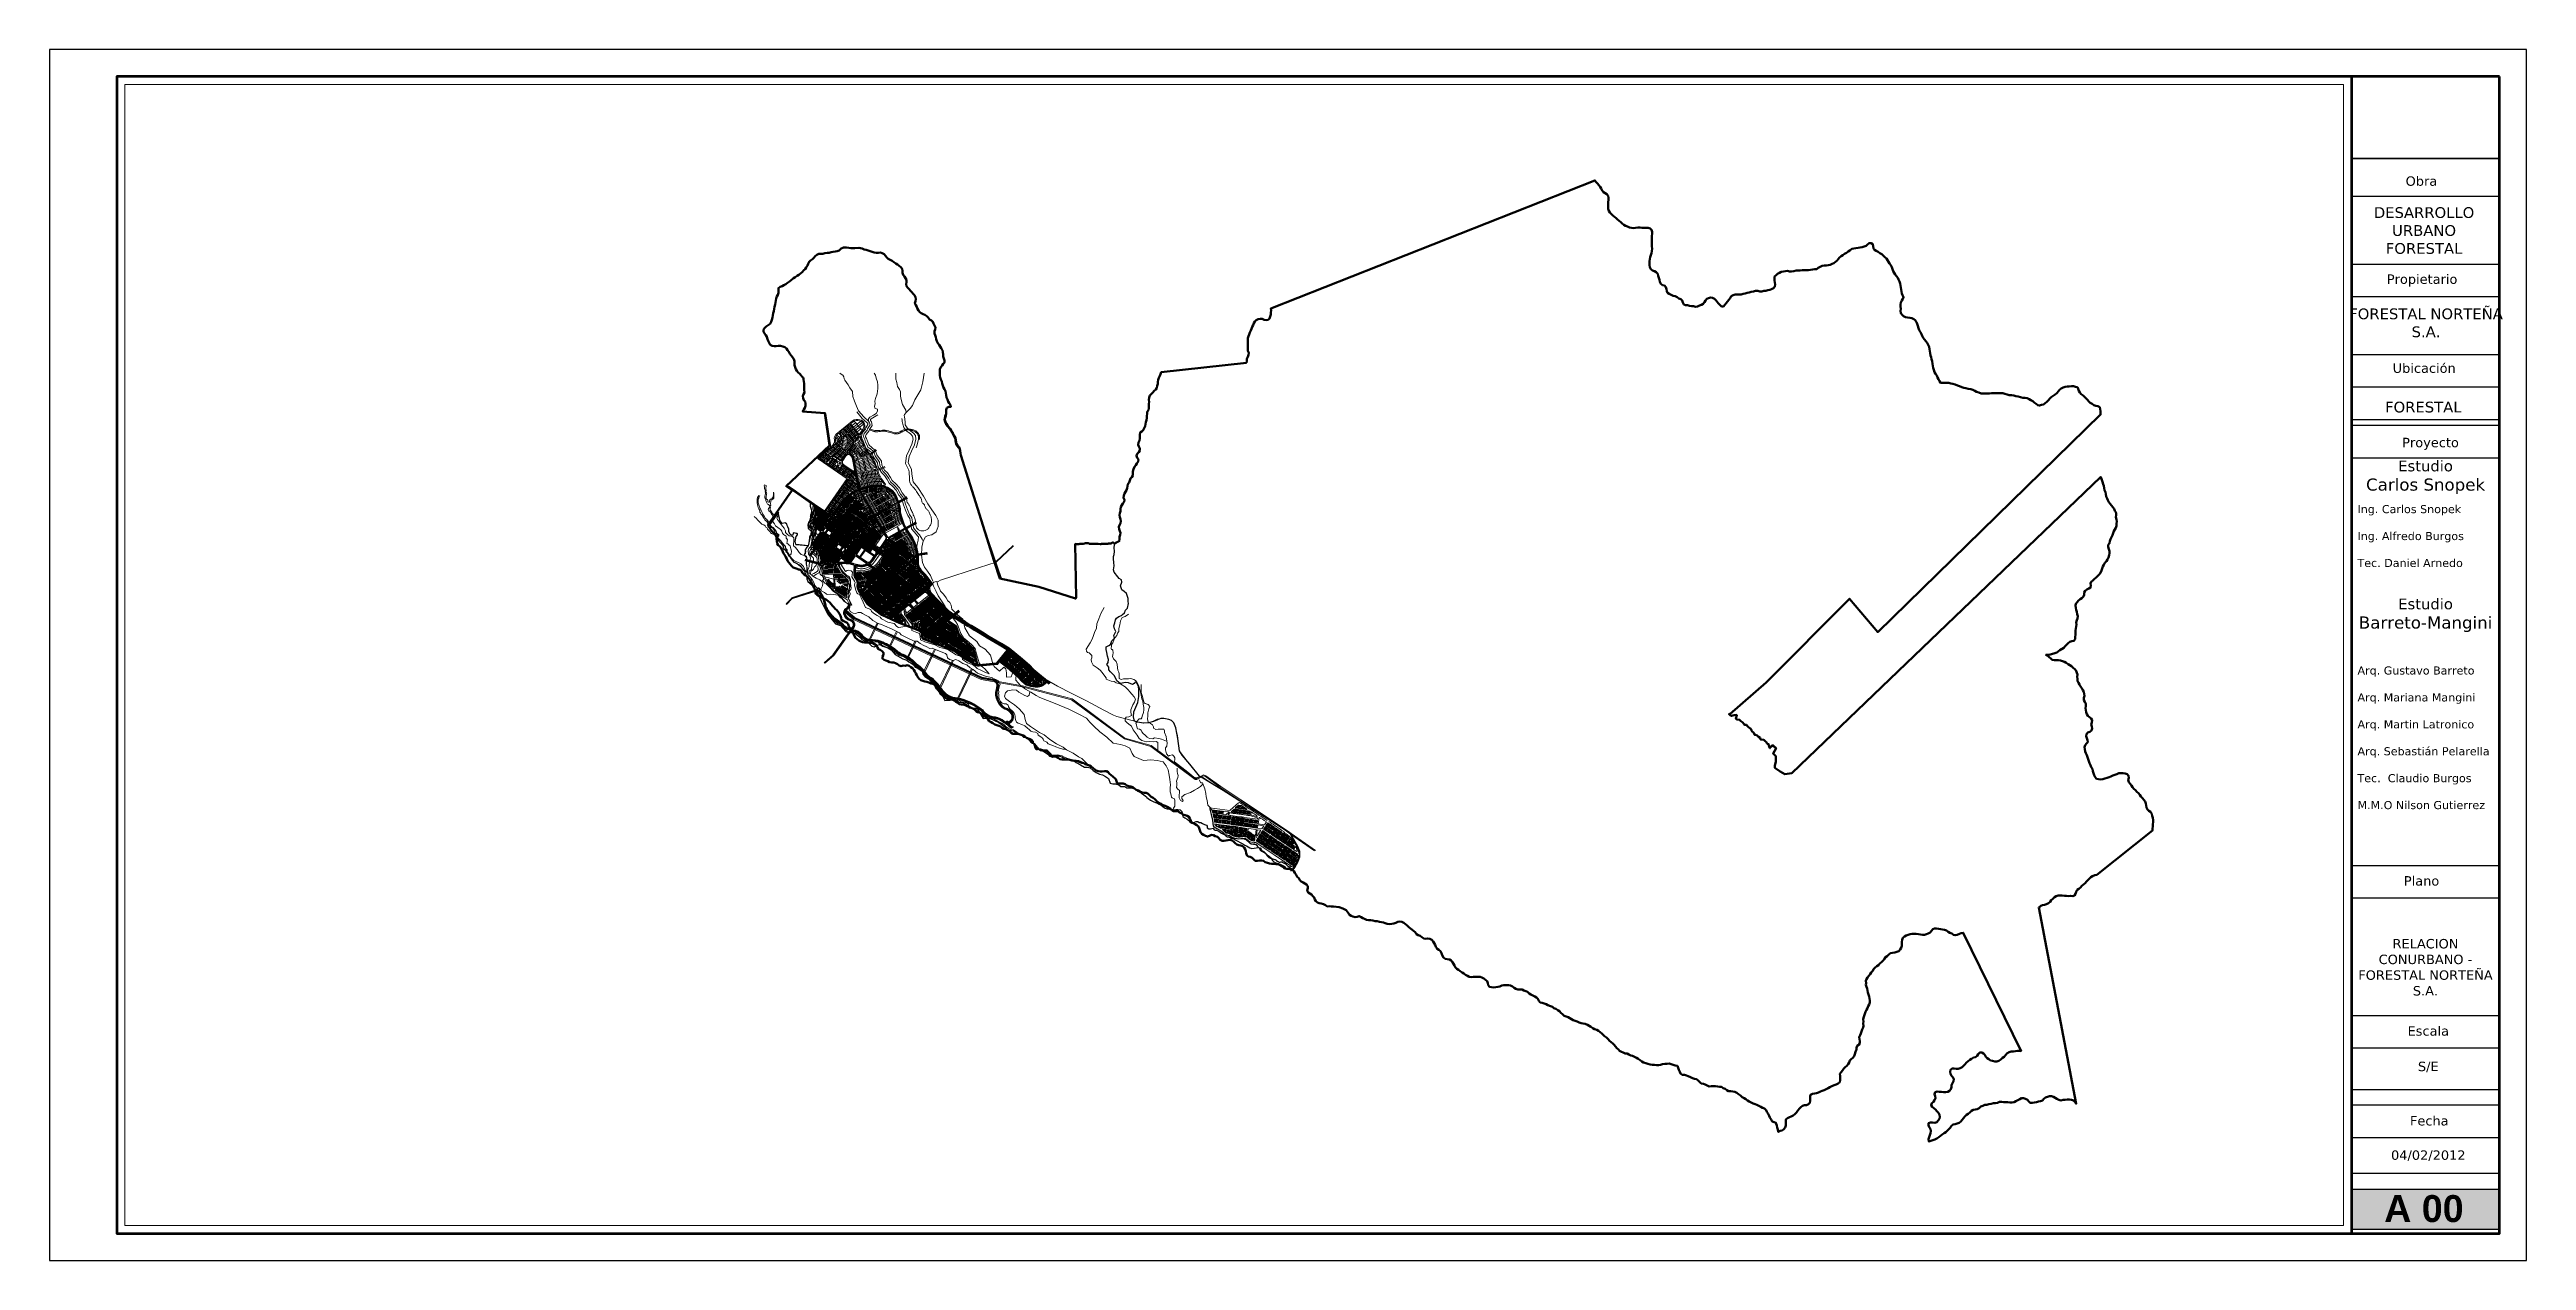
# Paper-space layout 'PLANO 00' of a CAD drawing. Header units: metres. Extents: x -320 to 600, y -120 to 330.
# The model-space entities are those that its viewports show. They can reach past a viewport. Long polylines and large blocks are cut down to what shows.
import ezdxf

# ---------------------------------------------------------------- set-up
doc = ezdxf.new("R2010")
doc.units = ezdxf.units.M
doc.linetypes.add('JIS_02_4.0', pattern=[5.5, 4, -1.5])
for name, color, linetype, lineweight in [('CMS_Limite_Urbanizable', 1, 'Continuous', 30), ('Imagen', 17, 'Continuous', 0), ('LIMITES', 7, 'Continuous', 50)]:
    doc.layers.add(name, color=color, linetype=linetype, lineweight=lineweight)
doc.layers.add('fondo', color=9, linetype='Continuous', true_color=0xc9c9c9)
doc.layers.add('nuevo', color=7, linetype='Continuous', lineweight=15, true_color=0xf2f2f2)
doc.styles.get("Standard").update_dxf_attribs({"font": 'arial.ttf'})
picture_1 = doc.add_image_def('image3.png', size_in_pixel=(720, 400))
picture_2 = doc.add_image_def('image1.jpg', size_in_pixel=(4800, 2360))
pattern_1 = [(0, (0, 0), (0, 6.985), [5.08, -1.905]), (90, (0, 0), (-6.985, 4e-16), [5.08, -1.905])]

psp = doc.layouts.new('PLANO 00')

# ---------------------------------------------------------------- texts
for s, insert, char_height, width, attachment_point in [('{\\fVerdana|b0|i0|c0|p34;Obra}', (561.1, 282.44), 3.5, 44.1986, 2), ('{\\fVerdana|b0|i0|c0|p34;DESARROLLO URBANO FORESTAL}', (562.08, 270.99), 4, 44.0939, 2), ('{\\fVerdana|b0|i0|c0|p34;Propietario}', (561.36, 246), 3.5, 49.1986, 2), ('{\\fVerdana|b0|i0|c0|p34;FORESTAL NORTEÑA S.A.}', (562.81, 233.35), 4, 57.0292, 2), ('{\\fVerdana|b0|i0|c0|p34;Ubicación}', (562.13, 212.93), 3.5, 49.1986, 2), ('{\\fVerdana|b0|i0|c0|p34;FORESTAL}', (561.79, 198.71), 4, 47.6371, 2), ('{\\fVerdana|b0|i0|c0|p34;Proyecto}', (564.48, 185.29), 3.5, 49.1986, 2), ('{\\fVerdana|b0|i0|c0|p34;\\H0.8889x;Estudio\\P\\H1.125x;Carlos Snopek}', (562.64, 176.83), 4.5, 47.0554, 2), ('\\pxql;{\\fVerdana|b0|i0|c0|p34;Ing. Carlos Snopek\\P\\PIng. Alfredo Burgos\\P\\PTec. Daniel Arnedo}', (569.23, 160.29), 3, 63.74, 2), ('{\\fVerdana|b0|i0|c0|p34;\\H0.8889x;Estudio\\P\\H1.125x;Barreto-Mangini}', (562.64, 125.56), 4.5, 44.0939, 2), ('{\\fVerdana|b0|i0|c0|p34;Arq. Gustavo Barreto\\P\\PArq. Mariana Mangini\\P\\PArq. Martin Latronico\\P\\PArq. Sebastián Pelarella\\P\\PTec.  Claudio Burgos\\P\\PM.M.O Nilson Gutierrez}', (537.36, 100.32), 3, 63.74, 1), ('{\\fVerdana|b0|i0|c0|p34;Plano}', (561.15, 22.4), 3.5, 44.1986, 2), ('{\\fVerdana|b0|i0|c0|p34;RELACION\\PCONURBANO -\\PFORESTAL NORTEÑA S.A.}', (562.61, -0.95), 3.5, 55, 2), ('{\\fVerdana|b0|i0|c0|p34;Escala}', (563.65, -33.38), 3.5, 49.1986, 2), ('{\\fVerdana|b0|i0|c0|p34;S/E}', (563.65, -46.56), 3.5, 49.1986, 2), ('{\\fVerdana|b0|i0|c0|p34;Fecha}', (564.01, -66.75), 3.5, 49.1986, 2), ('{\\fVerdana|b0|i0|c0|p34;04/02/2012}', (563.65, -79.52), 3.5, 49.1986, 2), ('{\\fArial|b1|i0|c0|p34;A 00}', (547.27, -96.13), 10, 58.9748, 1)]:
    psp.add_mtext(s, dxfattribs=dict(insert=insert, char_height=char_height, width=width, attachment_point=attachment_point))

msp = doc.modelspace()

# ---------------------------------------------------------------- blocks, each defined once
blk = doc.blocks.new('A$C1FCF2399')
at = {"layer": 'nuevo'}
for p, q in [((659, 548), (8, 1001)), ((45, 699), (71, 819)), ((74, 818), (49, 698)), ((135, 936), (60, 989)), ((73, 853), (60, 965)), ((64, 963), (76, 853)), ((71, 819), (72, 827)), ((71, 761), (83, 816)), ((71, 761), (72, 761)), ((72, 827), (73, 836)), ((72, 761), (84, 816)), ((73, 844), (73, 853)), ((73, 836), (73, 844)), ((85, 854), (76, 929)), ((76, 929), (77, 929)), ((86, 855), (77, 929)), ((79, 755), (92, 817)), ((113, 727), (81, 750)), ((83, 755), (96, 815)), ((83, 755), (84, 751)), ((84, 941), (84, 949)), ((84, 827), (85, 827)), ((114, 730), (84, 751)), ((85, 846), (86, 846)), ((260, 816), (87, 937)), ((94, 855), (87, 915)), ((124, 800), (88, 749)), ((135, 754), (89, 786)), ((91, 914), (94, 916)), ((97, 856), (91, 914)), ((115, 887), (92, 903)), ((195, 846), (94, 916)), ((197, 848), (95, 919)), ((179, 819), (95, 878)), ((96, 815), (99, 817)), ((117, 850), (97, 864)), ((98, 847), (97, 856)), ((158, 792), (97, 834)), ((98, 839), (98, 847)), ((98, 839), (100, 836)), ((133, 793), (98, 742)), ((150, 782), (99, 817)), ((159, 795), (100, 836)), ((152, 784), (100, 820)), ((121, 897), (104, 872)), ((140, 884), (105, 833)), ((143, 787), (107, 735)), ((131, 891), (113, 865)), ((150, 877), (114, 826)), ((151, 778), (118, 731)), ((154, 777), (120, 729)), ((159, 871), (124, 820)), ((162, 771), (128, 723)), ((130, 720), (166, 771)), ((164, 769), (131, 722)), ((169, 864), (133, 813)), ((139, 713), (175, 764)), ((178, 858), (143, 806)), ((149, 706), (184, 758)), ((150, 782), (151, 778)), ((188, 851), (152, 800)), ((158, 700), (194, 751)), ((163, 795), (159, 795)), ((196, 842), (163, 795)), ((164, 769), (168, 769)), ((199, 841), (165, 793)), ((254, 709), (168, 769)), ((257, 711), (169, 772)), ((207, 835), (173, 787)), ((263, 719), (175, 780)), ((209, 833), (176, 786)), ((176, 786), (177, 782)), ((263, 722), (177, 782)), ((220, 829), (184, 777)), ((259, 763), (193, 810)), ((229, 822), (194, 771)), ((195, 846), (196, 842)), ((239, 816), (203, 764)), ((213, 834), (209, 833)), ((277, 789), (213, 834)), ((248, 809), (213, 758)), ((276, 793), (214, 837)), ((258, 802), (222, 751)), ((227, 849), (248, 835)), ((267, 796), (232, 744)), ((241, 738), (277, 789)), ((272, 730), (248, 748)), ((279, 740), (255, 757)), ((260, 822), (263, 818)), ((284, 752), (262, 767)), ((282, 799), (267, 823)), ((268, 824), (285, 812)), ((293, 807), (357, 762)), ((299, 774), (325, 756)), ((301, 785), (334, 762)), ((354, 749), (359, 748)), ((368, 755), (383, 745)), ((368, 746), (382, 743)), ((45, 699), (44, 689)), ((44, 689), (44, 678)), ((44, 678), (46, 668)), ((46, 668), (50, 658)), ((56, 649), (50, 658)), ((53, 415), (75, 447)), ((80, 537), (55, 461)), ((75, 447), (55, 461)), ((56, 649), (63, 641)), ((164, 568), (56, 413)), ((57, 697), (67, 744)), ((58, 696), (68, 744)), ((61, 666), (60, 666)), ((63, 641), (71, 635)), ((63, 408), (85, 440)), ((63, 408), (85, 439)), ((66, 695), (75, 734)), ((67, 744), (68, 744)), ((167, 318), (67, 387)), ((69, 686), (70, 694)), ((70, 678), (69, 686)), ((69, 393), (72, 399)), ((70, 389), (69, 393)), ((70, 694), (78, 732)), ((72, 671), (70, 678)), ((70, 403), (91, 433)), ((168, 321), (70, 389)), ((89, 622), (71, 635)), ((90, 690), (72, 703)), ((72, 671), (76, 670)), ((72, 399), (94, 430)), ((97, 382), (72, 399)), ((85, 629), (73, 638)), ((75, 447), (160, 569)), ((106, 713), (76, 670)), ((78, 645), (77, 644)), ((168, 581), (77, 644)), ((78, 732), (82, 734)), ((109, 712), (78, 668)), ((169, 582), (78, 645)), ((103, 391), (78, 408)), ((80, 697), (98, 722)), ((89, 622), (80, 537)), ((108, 719), (82, 737)), ((105, 717), (82, 734)), ((127, 522), (82, 554)), ((117, 707), (83, 658)), ((108, 399), (84, 416)), ((173, 590), (85, 651)), ((85, 629), (103, 616)), ((85, 439), (85, 440)), ((119, 704), (87, 657)), ((87, 654), (87, 657)), ((174, 593), (87, 654)), ((159, 573), (89, 622)), ((114, 407), (89, 424)), ((91, 374), (120, 415)), ((94, 649), (130, 700)), ((171, 564), (94, 453)), ((95, 452), (94, 453)), ((98, 431), (94, 430)), ((172, 564), (95, 452)), ((199, 364), (98, 434)), ((196, 362), (98, 431)), ((101, 367), (130, 408)), ((169, 635), (103, 681)), ((162, 575), (103, 616)), ((103, 449), (135, 495)), ((104, 642), (140, 693)), ((204, 372), (104, 442)), ((106, 713), (105, 717)), ((106, 448), (137, 492)), ((107, 444), (106, 448)), ((184, 340), (106, 395)), ((205, 375), (107, 444)), ((136, 438), (111, 455)), ((111, 360), (140, 401)), ((113, 635), (149, 687)), ((118, 731), (114, 730)), ((143, 448), (118, 465)), ((119, 704), (123, 705)), ((121, 354), (149, 395)), ((209, 645), (123, 705)), ((123, 629), (159, 680)), ((212, 646), (124, 708)), ((150, 458), (125, 475)), ((129, 428), (163, 477)), ((218, 655), (130, 716)), ((132, 718), (131, 722)), ((131, 347), (159, 388)), ((218, 658), (132, 718)), ((132, 622), (168, 673)), ((156, 468), (132, 485)), ((141, 493), (137, 492)), ((139, 421), (173, 471)), ((140, 340), (169, 381)), ((240, 424), (141, 493)), ((142, 616), (178, 667)), ((242, 426), (142, 496)), ((178, 558), (146, 511)), ((225, 398), (146, 453)), ((248, 434), (147, 504)), ((214, 699), (148, 745)), ((149, 510), (180, 555)), ((150, 506), (149, 510)), ((149, 415), (183, 464)), ((249, 437), (150, 506)), ((150, 333), (179, 374)), ((151, 609), (187, 660)), ((179, 500), (155, 518)), ((183, 602), (158, 619)), ((159, 573), (160, 569)), ((159, 408), (193, 457)), ((186, 510), (162, 527)), ((190, 612), (166, 629)), ((168, 693), (203, 744)), ((169, 582), (168, 581)), ((193, 520), (168, 537)), ((168, 401), (203, 450)), ((172, 564), (171, 564)), ((172, 491), (207, 540)), ((197, 623), (173, 640)), ((177, 594), (174, 593)), ((200, 530), (175, 547)), ((177, 687), (213, 738)), ((177, 594), (210, 641)), ((178, 394), (213, 443)), ((204, 633), (180, 650)), ((213, 639), (180, 591)), ((184, 555), (180, 555)), ((182, 484), (217, 533)), ((283, 487), (184, 555)), ((286, 489), (185, 559)), ((221, 635), (186, 585)), ((186, 585), (187, 584)), ((187, 680), (222, 731)), ((222, 635), (187, 584)), ((188, 387), (222, 436)), ((190, 568), (189, 567)), ((292, 495), (189, 567)), ((293, 496), (190, 568)), ((268, 460), (190, 515)), ((192, 477), (226, 526)), ((227, 628), (194, 581)), ((196, 673), (232, 725)), ((196, 577), (230, 625)), ((226, 557), (196, 577)), ((225, 553), (196, 574)), ((199, 576), (198, 580)), ((198, 380), (232, 429)), ((202, 470), (236, 519)), ((228, 666), (203, 684)), ((209, 376), (205, 375)), ((210, 641), (209, 645)), ((209, 376), (240, 420)), ((235, 677), (210, 694)), ((211, 373), (243, 419)), ((212, 463), (246, 512)), ((242, 687), (218, 704)), ((222, 659), (218, 658)), ((220, 368), (252, 414)), ((222, 635), (221, 635)), ((222, 659), (255, 705)), ((222, 456), (256, 506)), ((249, 697), (225, 714)), ((258, 704), (225, 656)), ((230, 558), (226, 557)), ((234, 626), (230, 625)), ((262, 603), (230, 558)), ((265, 698), (231, 649)), ((266, 698), (231, 649)), ((231, 649), (231, 649)), ((231, 449), (266, 499)), ((231, 357), (265, 407)), ((265, 602), (232, 555)), ((263, 609), (234, 629)), ((261, 607), (234, 626)), ((356, 307), (238, 389)), ((271, 691), (239, 644)), ((341, 568), (240, 638)), ((273, 596), (240, 549)), ((240, 420), (240, 424)), ((296, 504), (241, 542)), ((241, 443), (276, 492)), ((241, 351), (275, 400)), ((242, 643), (274, 689)), ((243, 639), (242, 643)), ((342, 570), (243, 639)), ((275, 594), (243, 548)), ((244, 544), (243, 548)), ((297, 507), (244, 544)), ((272, 634), (248, 651)), ((253, 438), (249, 437)), ((250, 344), (285, 393)), ((253, 438), (284, 483)), ((254, 709), (255, 705)), ((279, 644), (255, 661)), ((255, 436), (287, 482)), ((259, 415), (373, 335)), ((260, 337), (295, 386)), ((261, 607), (262, 603)), ((286, 654), (262, 671)), ((267, 723), (263, 722)), ((263, 430), (295, 476)), ((264, 423), (379, 343)), ((266, 698), (265, 698)), ((265, 624), (300, 674)), ((267, 723), (279, 740)), ((293, 664), (269, 681)), ((281, 737), (270, 720)), ((270, 330), (304, 379)), ((278, 689), (274, 689)), ((274, 420), (308, 469)), ((293, 740), (275, 714)), ((275, 714), (276, 713)), ((275, 617), (310, 667)), ((279, 595), (275, 594)), ((294, 739), (276, 713)), ((379, 623), (278, 693)), ((377, 621), (278, 689)), ((332, 557), (279, 595)), ((335, 559), (280, 598)), ((400, 369), (281, 451)), ((296, 726), (283, 708)), ((361, 594), (283, 649)), ((284, 483), (283, 487)), ((385, 631), (284, 701)), ((284, 413), (318, 462)), ((285, 610), (320, 660)), ((286, 707), (299, 725)), ((286, 707), (287, 703)), ((386, 634), (287, 703)), ((316, 697), (292, 714)), ((293, 496), (292, 495)), ((294, 406), (328, 455)), ((295, 603), (330, 653)), ((301, 508), (297, 507)), ((299, 725), (308, 734)), ((324, 708), (299, 725)), ((333, 553), (301, 508)), ((417, 398), (302, 478)), ((303, 505), (336, 552)), ((304, 399), (338, 448)), ((305, 596), (340, 646)), ((424, 403), (305, 486)), ((305, 486), (306, 486)), ((424, 404), (306, 486)), ((331, 718), (308, 734)), ((309, 687), (344, 737)), ((311, 499), (344, 547)), ((427, 412), (313, 492)), ((314, 589), (349, 640)), ((314, 392), (348, 442)), ((315, 499), (346, 544)), ((315, 499), (315, 495)), ((429, 416), (315, 495)), ((319, 680), (354, 730)), ((323, 489), (358, 540)), ((323, 385), (358, 435)), ((324, 583), (359, 633)), ((406, 657), (327, 712)), ((329, 673), (364, 724)), ((449, 439), (330, 521)), ((332, 557), (333, 553)), ((333, 483), (368, 533)), ((333, 379), (368, 428)), ((334, 576), (369, 626)), ((421, 684), (338, 742)), ((339, 666), (374, 717)), ((346, 571), (342, 570)), ((342, 476), (377, 526)), ((343, 372), (377, 421)), ((424, 687), (344, 742)), ((346, 571), (377, 617)), ((350, 545), (346, 544)), ((348, 569), (380, 616)), ((349, 660), (384, 710)), ((464, 466), (350, 545)), ((466, 468), (351, 548)), ((352, 469), (387, 519)), ((353, 365), (387, 414)), ((356, 563), (388, 610)), ((472, 476), (357, 556)), ((358, 653), (393, 703)), ((359, 562), (390, 608)), ((359, 558), (359, 562)), ((473, 479), (359, 558)), ((362, 462), (397, 512)), ((363, 358), (397, 407)), ((367, 553), (402, 603)), ((368, 646), (403, 696)), ((372, 455), (407, 505)), ((373, 351), (407, 400)), ((493, 502), (375, 585)), ((376, 738), (383, 737)), ((631, 558), (376, 736)), ((377, 621), (377, 617)), ((377, 546), (412, 596)), ((378, 639), (413, 689)), ((382, 448), (417, 499)), ((390, 634), (386, 634)), ((386, 344), (418, 391)), ((387, 539), (422, 589)), ((390, 634), (421, 680)), ((394, 608), (390, 608)), ((392, 632), (425, 680)), ((392, 441), (427, 492)), ((508, 529), (394, 608)), ((394, 338), (427, 385)), ((510, 531), (395, 611)), ((396, 532), (431, 582)), ((397, 337), (428, 382)), ((400, 729), (420, 715)), ((400, 626), (433, 674)), ((516, 539), (401, 619)), ((402, 435), (437, 485)), ((403, 625), (435, 671)), ((403, 625), (403, 621)), ((517, 542), (403, 621)), ((406, 525), (441, 576)), ((411, 616), (446, 666)), ((411, 428), (446, 478)), ((416, 519), (451, 569)), ((537, 566), (419, 648)), ((421, 684), (421, 680)), ((421, 609), (456, 660)), ((421, 421), (456, 471)), ((424, 403), (424, 404)), ((426, 512), (461, 562)), ((432, 383), (428, 382)), ((433, 416), (429, 416)), ((431, 602), (466, 653)), ((486, 345), (432, 383)), ((433, 416), (464, 462)), ((434, 414), (467, 461)), ((489, 348), (434, 386)), ((438, 672), (435, 671)), ((436, 505), (471, 555)), ((541, 323), (437, 395)), ((437, 395), (437, 394)), ((540, 322), (437, 394)), ((552, 593), (438, 672)), ((555, 595), (440, 675)), ((441, 596), (476, 646)), ((443, 408), (476, 455)), ((544, 331), (444, 401)), ((446, 498), (481, 548)), ((446, 407), (478, 453)), ((447, 403), (446, 407)), ((548, 333), (447, 403)), ((450, 589), (485, 639)), ((454, 398), (489, 448)), ((455, 491), (490, 541)), ((460, 582), (495, 632)), ((540, 375), (462, 430)), ((464, 462), (464, 466)), ((464, 391), (499, 441)), ((465, 484), (500, 534)), ((470, 575), (505, 625)), ((473, 479), (477, 480)), ((474, 384), (509, 435)), ((477, 480), (509, 525)), ((481, 453), (478, 453)), ((479, 477), (511, 524)), ((480, 568), (515, 618)), ((580, 385), (481, 453)), ((583, 386), (483, 456)), ((484, 377), (519, 428)), ((487, 472), (520, 519)), ((589, 395), (488, 465)), ((490, 561), (525, 612)), ((490, 471), (522, 516)), ((490, 471), (491, 467)), ((589, 398), (491, 467)), ((493, 371), (528, 421)), ((498, 461), (533, 512)), ((500, 554), (535, 605)), ((503, 364), (538, 414)), ((585, 438), (506, 493)), ((509, 525), (508, 529)), ((508, 454), (543, 505)), ((509, 548), (544, 598)), ((513, 357), (548, 407)), ((517, 542), (521, 543)), ((518, 448), (553, 498)), ((521, 543), (553, 589)), ((526, 517), (522, 516)), ((523, 541), (556, 588)), ((523, 350), (558, 400)), ((624, 448), (526, 517)), ((627, 450), (527, 520)), ((528, 441), (563, 491)), ((531, 535), (564, 583)), ((633, 458), (532, 528)), ((534, 534), (566, 579)), ((534, 534), (535, 530)), ((634, 461), (535, 530)), ((538, 434), (573, 484)), ((542, 525), (577, 575)), ((569, 363), (544, 380)), ((547, 427), (582, 477)), ((548, 333), (581, 381)), ((629, 502), (550, 557)), ((576, 373), (551, 390)), ((584, 379), (551, 332)), ((552, 593), (553, 589)), ((552, 518), (587, 568)), ((557, 420), (592, 470)), ((557, 326), (591, 374)), ((558, 325), (591, 373)), ((562, 511), (597, 561)), ((570, 580), (566, 579)), ((567, 413), (602, 464)), ((652, 523), (570, 580)), ((651, 529), (571, 584)), ((572, 504), (607, 554)), ((599, 406), (574, 423)), ((580, 385), (581, 381)), ((606, 416), (581, 433)), ((582, 497), (617, 547)), ((613, 426), (588, 443)), ((593, 399), (589, 398)), ((591, 373), (591, 374)), ((592, 490), (627, 541)), ((593, 399), (625, 444)), ((620, 436), (595, 454)), ((628, 443), (596, 396)), ((599, 590), (619, 576)), ((601, 484), (636, 534)), ((602, 389), (633, 434)), ((602, 389), (634, 434)), ((602, 389), (602, 389)), ((640, 427), (609, 383)), ((725, 296), (610, 376)), ((611, 477), (646, 527)), ((612, 382), (642, 425)), ((613, 378), (612, 382)), ((726, 299), (613, 378)), ((642, 372), (617, 389)), ((643, 470), (618, 487)), ((624, 448), (625, 444)), ((648, 381), (624, 398)), ((650, 480), (626, 497)), ((655, 391), (630, 408)), ((632, 562), (633, 560)), ((656, 492), (633, 507)), ((634, 434), (633, 434)), ((637, 462), (634, 461)), ((635, 362), (668, 410)), ((637, 462), (650, 480)), ((662, 400), (637, 417)), ((645, 552), (638, 564)), ((640, 565), (654, 555)), ((653, 478), (640, 459)), ((646, 425), (642, 425)), ((645, 355), (679, 402)), ((646, 453), (664, 479)), ((646, 452), (662, 474)), ((646, 453), (646, 452)), ((762, 348), (646, 428)), ((759, 346), (646, 425)), ((650, 480), (656, 492)), ((653, 540), (651, 544)), ((665, 464), (651, 444)), ((767, 356), (652, 437)), ((745, 321), (652, 386)), ((654, 442), (667, 461)), ((655, 438), (654, 442)), ((769, 359), (655, 438)), ((656, 348), (689, 395)), ((732, 487), (659, 548)), ((684, 433), (660, 450)), ((664, 548), (725, 499)), ((666, 340), (699, 388)), ((667, 461), (675, 470)), ((692, 443), (667, 461)), ((670, 525), (702, 500)), ((671, 512), (695, 493)), ((699, 454), (675, 470)), ((677, 423), (713, 473)), ((677, 333), (710, 381)), ((687, 326), (720, 374)), ((688, 416), (722, 465)), ((787, 381), (694, 447)), ((698, 408), (732, 458)), ((706, 478), (752, 442)), ((708, 401), (742, 450)), ((712, 479), (754, 445)), ((719, 394), (752, 442)), ((721, 486), (726, 484)), ((729, 387), (762, 434)), ((1128, 209), (733, 487)), ((735, 491), (749, 480)), ((735, 482), (748, 478)), ((740, 379), (773, 427)), ((744, 471), (772, 449)), ((745, 473), (749, 472)), ((750, 372), (783, 420)), ((802, 407), (752, 442)), ((805, 410), (755, 445)), ((760, 365), (794, 413)), ((766, 462), (786, 448)), ((967, 312), (772, 449)), ((772, 360), (802, 403)), ((774, 358), (806, 403)), ((783, 352), (814, 397)), ((786, 351), (816, 394)), ((794, 342), (827, 389)), ((802, 407), (802, 403)), ((804, 334), (837, 382)), ((814, 327), (847, 375)), ((820, 395), (816, 394)), ((926, 320), (820, 395)), ((929, 323), (821, 398)), ((6, 226), (60, 298)), ((20, 215), (74, 287)), ((67, 367), (70, 369)), ((70, 358), (67, 367)), ((159, 308), (70, 369)), ((76, 349), (70, 358)), ((161, 310), (71, 373)), ((106, 300), (72, 324)), ((84, 342), (76, 349)), ((111, 307), (76, 331)), ((111, 308), (77, 332)), ((116, 315), (82, 339)), ((118, 318), (84, 342)), ((118, 318), (128, 310)), ((128, 310), (138, 301)), ((138, 301), (147, 292)), ((152, 239), (146, 250)), ((147, 292), (151, 292)), ((151, 292), (159, 304)), ((157, 227), (152, 239)), ((153, 289), (162, 303)), ((161, 215), (157, 227)), ((168, 136), (157, 79)), ((161, 67), (157, 79)), ((158, 279), (170, 297)), ((159, 308), (159, 304)), ((160, 326), (189, 367)), ((161, 278), (172, 295)), ((161, 278), (161, 274)), ((167, 265), (161, 274)), ((163, 202), (161, 215)), ((491, 89), (161, 67)), ((170, 129), (162, 85)), ((165, 190), (163, 202)), ((176, 35), (163, 73)), ((165, 190), (168, 136)), ((167, 265), (184, 290)), ((275, 190), (167, 265)), ((173, 253), (167, 265)), ((172, 322), (168, 321)), ((168, 190), (171, 142)), ((172, 322), (197, 358)), ((176, 295), (172, 295)), ((179, 240), (173, 253)), ((174, 319), (200, 357)), ((180, 129), (175, 105)), ((290, 216), (176, 295)), ((292, 218), (177, 298)), ((177, 259), (194, 283)), ((177, 191), (180, 141)), ((178, 191), (182, 128)), ((185, 35), (178, 56)), ((179, 0), (178, 22)), ((183, 226), (179, 240)), ((182, 313), (208, 351)), ((298, 226), (183, 306)), ((183, 226), (213, 270)), ((186, 215), (183, 226)), ((255, 164), (184, 213)), ((185, 312), (210, 349)), ((185, 308), (185, 312)), ((299, 229), (185, 308)), ((186, 252), (204, 276)), ((256, 167), (186, 215)), ((186, 190), (190, 136)), ((213, 301), (189, 318)), ((189, 213), (223, 263)), ((190, 189), (193, 191)), ((190, 189), (193, 136)), ((192, 155), (209, 180)), ((260, 108), (192, 155)), ((315, 106), (193, 191)), ((198, 120), (193, 136)), ((318, 108), (194, 194)), ((219, 309), (195, 326)), ((196, 362), (197, 358)), ((197, 1), (196, 28)), ((198, 120), (229, 166)), ((205, 110), (198, 120)), ((199, 207), (233, 256)), ((225, 318), (200, 335)), ((202, 148), (220, 173)), ((205, 110), (239, 159)), ((214, 102), (205, 110)), ((231, 326), (206, 343)), ((208, 293), (236, 334)), ((209, 200), (243, 249)), ((214, 349), (210, 349)), ((328, 270), (214, 349)), ((214, 102), (249, 152)), ((225, 98), (214, 102)), ((330, 272), (215, 352)), ((218, 286), (246, 327)), ((218, 193), (253, 242)), ((336, 281), (221, 361)), ((291, 265), (222, 313)), ((225, 98), (258, 146)), ((238, 97), (225, 98)), ((227, 279), (256, 320)), ((228, 186), (263, 235)), ((374, 94), (229, 84)), ((374, 93), (229, 83)), ((237, 272), (266, 313)), ((238, 179), (272, 228)), ((314, 102), (238, 97)), ((315, 99), (238, 93)), ((375, 85), (238, 75)), ((247, 265), (276, 307)), ((248, 172), (282, 221)), ((250, 115), (267, 139)), ((253, 98), (277, 133)), ((259, 168), (256, 167)), ((257, 259), (286, 300)), ((259, 168), (291, 212)), ((261, 165), (293, 211)), ((267, 252), (295, 293)), ((268, 99), (287, 126)), ((270, 160), (302, 206)), ((344, 102), (271, 153)), ((273, 159), (304, 203)), ((273, 155), (273, 159)), ((346, 104), (273, 155)), ((277, 245), (305, 286)), ((280, 323), (314, 372)), ((281, 149), (315, 199)), ((307, 236), (282, 253)), ((284, 100), (297, 119)), ((313, 244), (288, 261)), ((367, 126), (288, 181)), ((290, 316), (324, 365)), ((290, 216), (291, 212)), ((291, 143), (325, 192)), ((318, 252), (294, 270)), ((303, 230), (299, 229)), ((300, 309), (334, 359)), ((324, 261), (300, 278)), ((301, 136), (335, 185)), ((303, 230), (328, 266)), ((308, 204), (304, 203)), ((305, 228), (331, 265)), ((406, 135), (308, 204)), ((309, 302), (344, 352)), ((409, 137), (309, 207)), ((310, 129), (345, 178)), ((313, 222), (339, 260)), ((415, 145), (314, 215)), ((314, 102), (315, 106)), ((316, 221), (341, 257)), ((317, 217), (316, 221)), ((416, 148), (317, 217)), ((319, 296), (354, 345)), ((320, 122), (355, 171)), ((324, 212), (353, 253)), ((328, 266), (328, 270)), ((329, 289), (363, 338)), ((407, 184), (329, 239)), ((330, 115), (364, 164)), ((334, 205), (363, 246)), ((340, 108), (374, 157)), ((345, 258), (341, 257)), ((343, 282), (375, 328)), ((344, 198), (373, 239)), ((444, 189), (345, 258)), ((447, 191), (346, 261)), ((373, 106), (346, 104)), ((373, 102), (347, 101)), ((351, 276), (383, 322)), ((453, 199), (352, 269)), ((352, 105), (384, 151)), ((354, 275), (385, 320)), ((354, 275), (354, 271)), ((453, 202), (354, 271)), ((354, 191), (382, 232)), ((362, 266), (396, 315)), ((364, 184), (392, 225)), ((448, 243), (369, 297)), ((388, 119), (370, 131)), ((372, 259), (406, 308)), ((373, 106), (381, 115)), ((374, 177), (402, 218)), ((374, 94), (374, 93)), ((402, 124), (377, 141)), ((381, 115), (388, 119)), ((382, 252), (416, 301)), ((383, 171), (412, 212)), ((389, 320), (385, 320)), ((400, 122), (388, 119)), ((488, 252), (389, 320)), ((490, 253), (390, 323)), ((392, 245), (426, 295)), ((393, 164), (422, 205)), ((451, 293), (396, 332)), ((398, 334), (397, 337)), ((452, 296), (398, 334)), ((424, 155), (399, 172)), ((400, 122), (407, 131)), ((401, 238), (436, 288)), ((410, 130), (403, 120)), ((429, 163), (405, 180)), ((406, 135), (407, 131)), ((435, 171), (410, 188)), ((410, 115), (456, 181)), ((410, 115), (411, 114)), ((411, 232), (446, 281)), ((411, 114), (457, 180)), ((441, 179), (416, 197)), ((419, 149), (416, 148)), ((419, 149), (445, 185)), ((421, 225), (455, 274)), ((491, 92), (421, 88)), ((448, 184), (422, 146)), ((463, 174), (422, 116)), ((425, 113), (465, 171)), ((427, 110), (425, 113)), ((490, 114), (427, 110)), ((490, 110), (428, 106)), ((491, 102), (428, 98)), ((491, 101), (428, 97)), ((428, 98), (428, 97)), ((431, 218), (465, 267)), ((462, 211), (438, 228)), ((444, 189), (445, 185)), ((469, 220), (445, 238)), ((452, 296), (455, 297)), ((476, 230), (452, 247)), ((457, 203), (453, 202)), ((455, 297), (487, 341)), ((457, 180), (456, 181)), ((457, 294), (490, 341)), ((457, 203), (488, 248)), ((483, 240), (458, 257)), ((492, 246), (460, 200)), ((498, 335), (465, 289)), ((465, 194), (500, 243)), ((465, 194), (466, 193)), ((469, 172), (465, 171)), ((466, 193), (501, 243)), ((496, 262), (467, 282)), ((469, 288), (500, 332)), ((469, 288), (469, 284)), ((497, 265), (469, 284)), ((547, 118), (469, 172)), ((549, 120), (470, 175)), ((506, 236), (474, 190)), ((584, 107), (476, 183)), ((478, 189), (509, 233)), ((478, 185), (478, 189)), ((585, 110), (478, 185)), ((508, 179), (483, 196)), ((486, 345), (487, 341)), ((488, 252), (488, 248)), ((514, 189), (490, 206)), ((511, 115), (490, 114)), ((501, 265), (497, 265)), ((521, 199), (497, 216)), ((504, 333), (500, 332)), ((501, 243), (500, 243)), ((501, 265), (532, 310)), ((501, 169), (535, 219)), ((535, 309), (503, 263)), ((528, 209), (503, 226)), ((531, 314), (504, 333)), ((534, 316), (505, 337)), ((509, 256), (543, 305)), ((509, 256), (510, 256)), ((513, 234), (509, 233)), ((510, 256), (544, 305)), ((511, 162), (545, 211)), ((532, 115), (511, 115)), ((629, 157), (513, 237)), ((626, 155), (513, 234)), ((550, 299), (518, 252)), ((611, 129), (518, 194)), ((634, 165), (519, 245)), ((521, 251), (552, 296)), ((522, 247), (521, 251)), ((521, 155), (556, 204)), ((635, 168), (522, 247)), ((551, 242), (526, 259)), ((555, 343), (530, 360)), ((531, 314), (532, 310)), ((532, 148), (566, 197)), ((545, 114), (532, 115)), ((558, 251), (533, 269)), ((562, 353), (537, 370)), ((541, 323), (540, 322)), ((565, 261), (540, 278)), ((542, 140), (576, 190)), ((544, 305), (543, 305)), ((544, 232), (578, 281)), ((545, 334), (549, 335)), ((547, 118), (545, 114)), ((572, 271), (547, 288)), ((556, 296), (552, 296)), ((553, 133), (587, 182)), ((554, 224), (589, 274)), ((670, 217), (556, 296)), ((557, 326), (558, 325)), ((672, 220), (557, 300)), ((679, 226), (561, 309)), ((561, 309), (561, 308)), ((679, 226), (561, 308)), ((655, 191), (561, 256)), ((563, 126), (597, 175)), ((565, 217), (599, 266)), ((597, 367), (566, 322)), ((683, 235), (567, 315)), ((570, 321), (600, 364)), ((570, 317), (570, 321)), ((686, 236), (570, 317)), ((573, 119), (608, 168)), ((599, 311), (575, 328)), ((575, 210), (610, 259)), ((606, 320), (581, 338)), ((584, 111), (618, 161)), ((595, 109), (585, 110)), ((586, 203), (620, 252)), ((613, 330), (588, 347)), ((593, 301), (626, 349)), ((619, 339), (595, 357)), ((599, 110), (595, 109)), ((596, 196), (630, 245)), ((599, 110), (627, 151)), ((604, 365), (600, 364)), ((600, 107), (630, 150)), ((603, 294), (636, 342)), ((719, 287), (604, 368)), ((717, 285), (604, 365)), ((606, 188), (641, 238)), ((703, 260), (609, 325)), ((613, 287), (647, 335)), ((613, 109), (682, 207)), ((616, 108), (683, 204)), ((616, 108), (618, 104)), ((617, 181), (651, 230)), ((627, 102), (618, 104)), ((624, 280), (657, 327)), ((626, 155), (627, 151)), ((627, 174), (661, 223)), ((640, 99), (627, 102)), ((634, 272), (667, 320)), ((639, 169), (635, 168)), ((639, 169), (670, 213)), ((652, 96), (640, 99)), ((641, 166), (674, 213)), ((642, 73), (715, 52)), ((645, 265), (678, 313)), ((648, 93), (721, 72)), ((652, 96), (674, 89)), ((655, 258), (688, 306)), ((662, 39), (664, 44)), ((665, 251), (699, 298)), ((670, 217), (670, 213)), ((670, 78), (670, 77)), ((673, 67), (685, 64)), ((674, 89), (696, 83)), ((676, 244), (709, 291)), ((679, 226), (679, 226)), ((680, 34), (681, 39)), ((687, 205), (683, 204)), ((688, 239), (684, 238)), ((686, 236), (718, 282)), ((853, 90), (687, 205)), ((748, 167), (689, 208)), ((690, 236), (721, 280)), ((692, 216), (693, 217)), ((860, 100), (692, 216)), ((692, 72), (692, 71)), ((860, 100), (693, 217)), ((696, 83), (722, 76)), ((697, 319), (730, 366)), ((698, 230), (771, 335)), ((745, 191), (699, 223)), ((701, 229), (773, 333)), ((702, 225), (701, 229)), ((746, 194), (702, 225)), ((706, 23), (715, 52)), ((708, 312), (741, 359)), ((712, 56), (715, 55)), ((717, 285), (718, 282)), ((718, 304), (751, 352)), ((735, 72), (722, 76)), ((730, 299), (726, 299)), ((730, 299), (760, 342)), ((732, 297), (763, 341)), ((748, 70), (735, 72)), ((750, 195), (746, 194)), ((855, 93), (748, 167)), ((761, 69), (748, 70)), ((750, 195), (822, 299)), ((752, 192), (825, 298)), ((759, 346), (760, 342)), ((760, 187), (834, 292)), ((865, 107), (761, 180)), ((775, 68), (761, 69)), ((763, 186), (836, 290)), ((764, 182), (763, 186)), ((867, 110), (764, 182)), ((769, 359), (772, 360)), ((777, 334), (773, 333)), ((788, 69), (775, 68)), ((822, 303), (777, 334)), ((824, 305), (778, 337)), ((892, 269), (784, 345)), ((786, 351), (786, 347)), ((893, 272), (786, 347)), ((801, 70), (788, 69)), ((912, 295), (801, 372)), ((815, 73), (801, 70)), ((827, 76), (815, 73)), ((822, 299), (822, 303)), ((824, 320), (858, 368)), ((840, 81), (827, 76)), ((834, 313), (868, 361)), ((840, 290), (836, 290)), ((966, 206), (840, 293)), ((963, 204), (840, 290)), ((852, 86), (840, 81)), ((845, 306), (878, 354)), ((853, 90), (852, 86)), ((855, 299), (888, 347)), ((857, 75), (858, 74)), ((857, 75), (858, 74)), ((860, 100), (860, 100)), ((865, 292), (899, 340)), ((866, 64), (877, 60)), ((867, 110), (878, 112)), ((875, 285), (909, 333)), ((892, 63), (877, 60)), ((893, 111), (878, 112)), ((885, 278), (919, 326)), ((906, 53), (892, 63)), ((897, 273), (893, 272)), ((902, 119), (893, 111)), ((909, 55), (894, 65)), ((897, 273), (927, 316)), ((899, 271), (931, 316)), ((901, 101), (900, 102)), ((911, 129), (902, 119)), ((902, 85), (902, 88)), ((925, 66), (904, 80)), ((905, 84), (905, 89)), ((927, 68), (905, 84)), ((907, 265), (939, 310)), ((971, 214), (909, 258)), ((910, 264), (940, 307)), ((910, 264), (911, 260)), ((972, 218), (911, 260)), ((920, 138), (911, 129)), ((927, 149), (920, 138)), ((927, 316), (926, 320)), ((927, 149), (964, 200)), ((930, 147), (967, 199)), ((935, 344), (956, 329)), ((937, 142), (1002, 234)), ((1003, 234), (938, 141)), ((944, 308), (940, 307)), ((986, 279), (944, 308)), ((945, 136), (1004, 221)), ((987, 283), (946, 311)), ((948, 134), (1008, 221)), ((963, 204), (964, 200)), ((968, 316), (970, 314)), ((976, 218), (972, 218)), ((973, 117), (1053, 232)), ((982, 306), (975, 317)), ((976, 319), (991, 308)), ((976, 218), (988, 235)), ((978, 216), (989, 231)), ((990, 294), (987, 298)), ((988, 235), (992, 246)), ((1001, 301), (1065, 256)), ((1007, 269), (1033, 251)), ((1008, 221), (1017, 229)), ((1009, 280), (1042, 256)), ((1053, 232), (1050, 234)), ((1055, 235), (1053, 237)), ((1116, 192), (1055, 235)), ((1062, 243), (1067, 242)), ((1076, 249), (1091, 239)), ((1076, 240), (1090, 237)), ((1124, 203), (1086, 230)), ((1087, 232), (1091, 231)), ((1108, 223), (1128, 209))]:
    blk.add_line(p, q, dxfattribs=at)
blk.add_lwpolyline([(1067, 252), (973, 117), (965, 106), (956, 96), (947, 86), (937, 77), (927, 68), (917, 60), (906, 53), (891, 44), (876, 36), (860, 29), (843, 24), (827, 19), (809, 16), (792, 14), (775, 13), (758, 14), (740, 16), (723, 19), (706, 23), (715, 52), (642, 73), (623, 78), (605, 82), (586, 85), (567, 87), (548, 89), (529, 90), (510, 90), (491, 89), (154, 66), (141, 78), (133, 107), (135, 186), (140, 223), (132, 243), (146, 250), (140, 261), (132, 271), (123, 281), (114, 289), (104, 297), (70, 321), (61, 328), (54, 336), (49, 345), (44, 354), (42, 365), (41, 375), (41, 386), (44, 396), (47, 406), (53, 415), (38, 425), (49, 485), (49, 502), (70, 539), (63, 568), (62, 588), (75, 614), (72, 628), (61, 639), (51, 642), (24, 643), (9, 646), (0, 656), (2, 675), (20, 695), (43, 759), (49, 787), (42, 825), (54, 892), (47, 915), (46, 934), (50, 973), (659, 548), (732, 487)], close=True, dxfattribs=at)
for points in [[(1137, 222), (980, 331), (895, 390), (846, 424), (836, 431), (776, 474), (724, 514), (684, 547), (642, 578), (490, 684), (412, 738), (348, 783), (258, 845), (132, 933), (92, 961), (58, 985), (31, 1004)], [(1041, 270), (994, 303), (920, 354), (883, 380), (845, 407), (828, 419), (825, 417), (822, 419), (823, 422), (815, 428), (771, 459), (734, 485), (733, 487), (732, 487), (703, 511), (680, 531), (659, 548), (658, 549), (593, 594), (519, 645), (405, 725), (341, 769), (325, 781), (250, 833), (201, 867), (133, 914), (50, 973), (42, 978)], [(1133, 216), (978, 324), (889, 386), (842, 419), (833, 426), (770, 471), (718, 511), (679, 544), (639, 573), (491, 676), (402, 738), (347, 777), (279, 824), (126, 930), (92, 954), (52, 981)], [(54, 888), (53, 898)], [(1135, 219), (979, 327), (892, 388), (844, 422), (835, 428), (773, 472), (721, 513), (681, 546), (641, 575), (491, 680), (407, 738), (347, 780), (280, 826), (256, 843), (129, 932), (92, 958), (55, 983)], [(1139, 225), (983, 334), (899, 394), (849, 428), (841, 435), (776, 484), (731, 519), (688, 552), (646, 583), (483, 695), (409, 745), (351, 786), (245, 860), (135, 936)], [(284, 752), (286, 761), (285, 771), (282, 781), (277, 789)], [(279, 740), (284, 752)], [(136, 245), (136, 248), (123, 273), (118, 282), (94, 276), (103, 211), (56, 263), (58, 280), (53, 285), (50, 292), (39, 305), (14, 296), (19, 326), (21, 342), (25, 356), (35, 376), (37, 397), (40, 423), (40, 424)], [(341, 284), (372, 329), (371, 333), (257, 412), (254, 411), (222, 367), (223, 363), (337, 284), (341, 284)], [(384, 347), (380, 346), (267, 425), (266, 429), (297, 473), (301, 474), (414, 395), (415, 391), (384, 347)], [(308, 734), (315, 738), (322, 740), (330, 742), (338, 742)], [(656, 492), (657, 499), (657, 508), (655, 515), (652, 523)], [(675, 470), (682, 475), (690, 478), (698, 479), (706, 478)], [(491, 102), (510, 103), (530, 103), (549, 102), (569, 100), (588, 98), (607, 94), (626, 90), (645, 85), (670, 78)], [(491, 101), (510, 102), (530, 102), (549, 101), (569, 99), (588, 97), (607, 93), (626, 89), (645, 84), (670, 77)], [(491, 89), (510, 90), (529, 90), (548, 89), (567, 87), (586, 85), (605, 82), (623, 78), (642, 73)], [(692, 72), (718, 64), (732, 61), (747, 58), (761, 57), (776, 56), (790, 57), (805, 59), (819, 62), (833, 65), (847, 70), (857, 75)], [(692, 71), (718, 63), (732, 60), (747, 57), (761, 56), (776, 55), (790, 56), (805, 58), (819, 61), (833, 64), (847, 69), (858, 74)], [(706, 23), (723, 19), (740, 16), (758, 14), (775, 13), (792, 14), (809, 16), (827, 19), (843, 24), (860, 29), (876, 36), (891, 44), (906, 53)], [(715, 52), (730, 48), (745, 45), (760, 44), (776, 43), (791, 44), (807, 46), (822, 49), (837, 53), (852, 58), (866, 64)], [(905, 89), (917, 99), (928, 110), (939, 122), (948, 134)], [(906, 53), (917, 60), (927, 68)], [(927, 68), (937, 77), (947, 86), (956, 96), (965, 106), (973, 117)], [(992, 246), (994, 254), (993, 263), (990, 272), (986, 279)], [(1017, 229), (1024, 233), (1033, 236), (1041, 236), (1050, 234)]]:
    blk.add_lwpolyline(points, dxfattribs=at)
for centre in [(184, 81), (397, 95), (880, 86)]:
    blk.add_circle(centre, 13, dxfattribs=at)
for centre, radius, start, end in [((-34, 841), 111, 347.8722, 6.3354), ((84, 754), 5, 167.8722, 235.1378), ((-34, 841), 120, 347.8722, 353.308), ((89, 942), 5, 186.3354, 235.1378), ((-34, 841), 120, 347.8722, 353.308), ((-34, 841), 120, 2.4374, 6.3354), ((-34, 841), 120, 2.4374, 6.3354), ((92, 915), 5, 55.1378, 186.3354), ((97, 816), 5, 55.1378, 167.8722), ((-34, 841), 129, 358.8717, 6.3354), ((100, 839), 5, 178.8717, 235.1378), ((150, 779), 5, 325.1378, 55.1378), ((161, 796), 5, 235.1378, 325.1378), ((166, 768), 5, 55.1378, 145.1378), ((177, 784), 5, 145.1378, 235.1378), ((195, 844), 5, 325.1378, 55.1378), ((211, 833), 5, 55.1378, 145.1378), ((221, 796), 47, 32.7388, 55.2388), ((261, 818), 1.5, 235.1378, 32.7388), ((268, 824), 1, 55.2388, 212.7388), ((265, 777), 20, 33.7562, 55.1378), ((244, 763), 45.5, 325.1381, 33.7562), ((283, 800), 1.5, 212.7388, 6.2402), ((285, 812), 1, 344.1226, 55.2388), ((314, 803), 29.1, 164.1226, 186.2402), ((293, 806), 1, 55.1378, 172.6242), ((314, 803), 22.1, 172.6242, 235.1378), ((244, 763), 54.5, 336.0161, 10.8732), ((333, 700), 54.5, 99.3613, 134.2303), ((333, 700), 45.5, 90.5886, 145.1378), ((298, 773), 1, 55.1378, 190.8732), ((324, 755), 1, 279.3613, 55.1378), ((333, 726), 20, 55.1378, 90.5886), ((347, 780), 22.1, 235.1378, 297.6513), ((355, 750), 1.5, 104.1363, 257.6378), ((347, 780), 29.1, 284.1363, 293.7926), ((357, 761), 1, 297.6513, 55.1378), ((359, 753), 1, 359.1383, 113.7926), ((359, 749), 1, 257.6378, 8.0462), ((383, 752), 23, 179.1383, 188.0462), ((367, 754), 1, 55.1378, 173.091), ((383, 752), 17, 173.091, 197.0618), ((369, 748), 2, 197.0618, 257.6378), ((108, 376), 64, 145.1378, 235.1378), ((106, 686), 59, 167.8722, 235.1378), ((108, 376), 55.5, 145.1378, 235.1378), ((108, 376), 54.5, 145.1378, 235.1378), ((106, 686), 50.5, 167.8722, 203.7622), ((106, 686), 49.5, 167.8722, 203.7622), ((68, 368), 5, 55.1378, 191.2553), ((106, 686), 41, 167.8722, 205.2733), ((108, 376), 46, 145.1373, 158.6091), ((70, 391), 5, 158.6091, 235.1378), ((74, 671), 5, 205.2733, 325.1378), ((80, 733), 5, 55.1378, 167.8722), ((87, 655), 5, 145.1378, 235.1378), ((95, 430), 5, 55.1378, 145.1378), ((107, 446), 5, 145.1378, 235.1378), ((105, 715), 5, 325.1378, 55.1378), ((116, 731), 5, 235.1378, 325.1378), ((121, 704), 5, 55.1378, 145.1378), ((133, 720), 5, 145.1378, 235.1378), ((139, 492), 5, 55.1378, 145.1378), ((150, 509), 5, 145.1378, 235.1378), ((159, 571), 5, 325.1378, 55.1378), ((176, 594), 5, 235.1378, 325.1378), ((182, 555), 5, 55.1378, 145.1378), ((198, 578), 5, 145.1378, 235.1378), ((207, 376), 5, 235.1378, 325.1378), ((209, 642), 5, 325.1378, 55.1378), ((221, 659), 5, 235.1378, 325.1378), ((228, 558), 5, 235.1378, 325.1378), ((231, 625), 5, 55.1378, 145.1378), ((243, 642), 5, 145.1378, 235.1378), ((244, 546), 5, 145.1378, 235.1378), ((239, 422), 5, 325.1378, 55.1378), ((251, 439), 5, 235.1378, 325.1378), ((256, 411), 5, 55.1378, 145.1378), ((254, 707), 5, 325.1378, 55.1378), ((267, 427), 5, 145.1378, 235.1378), ((266, 723), 5, 235.1378, 325.1378), ((261, 605), 5, 325.1378, 55.1378), ((276, 689), 5, 55.1378, 145.1378), ((277, 593), 5, 55.1378, 145.1378), ((287, 705), 5, 145.1378, 235.1378), ((283, 485), 5, 325.1378, 55.1378), ((294, 740), 1, 156.0161, 314.2303), ((299, 473), 5, 55.1378, 145.1378), ((299, 508), 5, 235.1378, 325.1378), ((315, 496), 5, 145.1378, 235.1378), ((332, 555), 5, 325.1378, 55.1378), ((343, 572), 5, 235.1378, 325.1378), ((348, 544), 5, 55.1378, 145.1378), ((360, 560), 5, 145.1378, 235.1378), ((376, 737), 1, 77.6378, 235.1378), ((376, 619), 5, 325.1378, 55.1378), ((382, 744), 1, 257.6378, 55.1378), ((373, 691), 47, 55.1378, 77.6378), ((388, 635), 5, 235.1378, 325.1378), ((393, 607), 5, 55.1378, 145.1378), ((404, 624), 5, 145.1378, 235.1378), ((414, 393), 5, 325.1378, 55.1378), ((421, 683), 5, 325.1378, 55.1378), ((430, 416), 5, 235.1378, 325.1378), ((431, 382), 5, 55.1378, 145.1378), ((437, 671), 5, 55.1378, 145.1378), ((447, 405), 5, 145.1378, 235.1378), ((463, 464), 5, 325.1378, 55.1378), ((475, 480), 5, 235.1378, 325.1378), ((480, 452), 5, 55.1378, 145.1378), ((491, 469), 5, 145.1378, 235.1378), ((507, 527), 5, 325.1378, 55.1378), ((519, 543), 5, 235.1378, 325.1378), ((524, 516), 5, 55.1378, 145.1378), ((535, 532), 5, 145.1378, 235.1378), ((552, 591), 5, 325.1378, 55.1378), ((568, 580), 5, 55.1378, 145.1378), ((580, 382), 5, 325.1378, 55.1378), ((592, 399), 5, 235.1378, 325.1378), ((613, 380), 5, 145.1378, 235.1378), ((592, 537), 47, 32.4192, 54.9192), ((624, 446), 5, 325.1378, 55.1378), ((632, 559), 1.5, 235.1378, 32.4192), ((636, 462), 5, 235.1378, 325.1378), ((639, 564), 1, 54.9192, 212.4192), ((644, 424), 5, 55.1378, 145.1378), ((647, 553), 2, 212.4192, 272.9951), ((646, 568), 17, 272.9951, 296.966), ((651, 545), 1, 102.0107, 212.4192), ((655, 441), 5, 145.1378, 235.1378), ((646, 568), 23, 282.0107, 290.9187), ((639, 512), 20, 20.0044, 55.1378), ((655, 541), 1.5, 212.4192, 5.9206), ((615, 504), 45.5, 325.1378, 20.0044), ((654, 554), 1, 296.966, 54.9192), ((655, 546), 1, 356.2644, 110.9187), ((685, 544), 29.1, 176.2644, 185.9206), ((684, 543), 22.1, 168.8716, 231.3852), ((702, 438), 54.5, 98.4608, 136.9872), ((666, 471), 5, 136.9872, 145.1378), ((664, 547), 1, 51.3852, 168.8716), ((615, 504), 54.5, 333.5088, 8.3931), ((665, 479), 1, 153.5088, 312.2011), ((702, 438), 45.5, 95.1877, 145.1378), ((670, 512), 1, 51.3852, 188.3931), ((694, 493), 1, 278.4608, 51.3852), ((700, 463), 20, 51.1343, 95.1877), ((716, 517), 22.1, 231.3852, 293.8987), ((722, 487), 1.5, 100.3837, 253.8852), ((716, 517), 29.1, 280.3837, 290.04), ((725, 498), 1, 293.8987, 51.3852), ((726, 489), 1, 355.3857, 110.04), ((726, 485), 1, 253.8852, 4.2936), ((750, 487), 23, 175.3857, 184.2936), ((750, 487), 17, 169.3384, 193.3092), ((735, 490), 1, 51.3852, 169.3384), ((736, 484), 2, 193.3092, 253.8852), ((744, 472), 1, 73.8852, 231.3852), ((749, 479), 1, 253.8852, 51.3852), ((736, 426), 47, 51.4655, 73.8852), ((757, 449), 5, 231.1343, 235.1378), ((778, 479), 20, 231.4655, 234.7698), ((784, 488), 20, 231.3852, 234.7698), ((775, 453), 5, 231.3852, 235.1378), ((802, 406), 5, 325.1378, 55.1378), ((818, 394), 5, 55.1378, 145.1378), ((36, 316), 30, 322.9473, 39.8766), ((108, 376), 46, 191.2553, 235.1378), ((36, 316), 39, 335.1162, 8.3133), ((72, 299), 1, 155.1162, 309.4718), ((98, 268), 39, 93.5587, 129.4718), ((98, 268), 30, 49.5298, 142.9473), ((22, 180), 146, 3.827, 55.1378), ((22, 180), 156, 3.827, 55.1378), ((22, 180), 154, 3.827, 55.1378), ((22, 180), 164, 41.5621, 55.138), ((149, 292), 5, 221.5621, 325.1378), ((162, 276), 5, 145.1378, 214.4624), ((22, 180), 164, 12.562, 34.4624), ((158, 306), 5, 325.1378, 55.1378), ((184, 81), 23, 168.8269, 198.8269), ((170, 322), 5, 235.1378, 325.1378), ((175, 294), 5, 55.1378, 145.1378), ((121, 139), 50, 348.8269, 3.827), ((177, 105), 2, 168.8269, 287.5123), ((128, 19), 50, 2.7163, 18.8269), ((184, 81), 23, 77.7441, 107.5123), ((180, 56), 2, 80.1415, 198.8269), ((121, 137), 59, 348.8269, 3.827), ((181, 129), 1, 10.6097, 168.8269), ((184, 81), 23, 260.1415, 286.9395), ((186, 311), 5, 145.1378, 235.1378), ((187, 217), 5, 192.562, 235.1378), ((235, 139), 54.5, 190.6097, 216.4727), ((186, 35), 1, 198.8269, 354.3863), ((191, 190), 5, 55.1378, 183.827), ((241, 30), 54.5, 151.5739, 174.3863), ((190, 105), 2, 257.7441, 36.4727), ((235, 139), 45.5, 183.827, 273.827), ((192, 57), 2, 331.5739, 106.9395), ((241, 30), 45.5, 93.827, 182.7163), ((196, 360), 5, 325.1378, 55.1378), ((208, 89), 2, 61.1814, 199.9099), ((184, 81), 23, 349.6038, 19.9099), ((209, 76), 2, 169.6038, 304.9694), ((212, 348), 5, 55.1378, 145.1378), ((235, 139), 54.5, 241.1814, 262.3978), ((241, 30), 54.5, 104.1562, 124.9694), ((224, 365), 5, 145.1378, 235.1378), ((228, 84), 1, 284.1562, 82.3978), ((257, 168), 5, 235.1378, 325.1378), ((274, 157), 5, 145.1378, 235.1378), ((289, 214), 5, 325.1378, 55.1378), ((301, 231), 5, 235.1378, 325.1378), ((306, 203), 5, 55.1378, 145.1378), ((317, 219), 5, 145.1378, 235.1378), ((315, 104), 5, 273.827, 55.1378), ((327, 268), 5, 325.1378, 55.1378), ((339, 285), 5, 235.1378, 325.1378), ((344, 257), 5, 55.1378, 145.1378), ((347, 106), 5, 235.1378, 273.827), ((355, 273), 5, 145.1378, 235.1378), ((371, 331), 5, 325.1378, 55.1378), ((373, 108), 6, 273.827, 331.4347), ((375, 80), 5, 35.06, 93.827), ((397, 95), 22, 87.5301, 151.4347), ((382, 347), 5, 235.1378, 325.1378), ((397, 95), 22, 215.06, 249.2682), ((387, 319), 5, 55.1378, 145.1378), ((388, 70), 5, 29.504, 69.2682), ((398, 336), 5, 145.1378, 235.1378), ((398, 123), 6, 267.5301, 325.1378), ((406, 133), 5, 325.1378, 55.1378), ((416, 75), 5, 132.8783, 209.5034), ((397, 95), 22, 312.8783, 332.5941), ((418, 149), 5, 235.1378, 325.1378), ((421, 83), 5, 93.827, 152.5941), ((427, 112), 6, 145.1378, 273.827), ((444, 187), 5, 325.1378, 55.1378), ((453, 297), 5, 235.1378, 325.1378), ((455, 203), 5, 235.1378, 325.1378), ((467, 171), 5, 55.1378, 145.1378), ((469, 286), 5, 145.1378, 235.1378), ((478, 187), 5, 145.1378, 235.1378), ((486, 344), 5, 325.1378, 55.1378), ((487, 249), 5, 325.1378, 55.1378), ((521, -348), 459, 86.8227, 93.827), ((521, -348), 441, 73.4999, 93.827), ((499, 266), 5, 235.1378, 325.1378), ((502, 333), 5, 55.1378, 145.1378), ((510, 233), 5, 55.1378, 145.1378), ((522, 250), 5, 145.1378, 235.1378), ((531, 312), 5, 325.1378, 55.1378), ((547, 335), 5, 235.1378, 325.1378), ((546, 116), 5, 266.8227, 55.1378), ((554, 296), 5, 55.1378, 145.1378), ((570, 319), 5, 145.1378, 235.1378), ((587, 112), 5, 235.1378, 261.7507), ((521, -348), 459, 80.6513, 81.7507), ((596, 110), 5, 260.6513, 325.1378), ((601, 364), 5, 55.1378, 145.1378), ((617, 106), 5, 145.1378, 257.9443), ((521, -348), 459, 73.915, 77.9443), ((626, 153), 5, 325.1378, 55.1378), ((637, 169), 5, 235.1378, 325.1378), ((640, 51), 25, 343.915, 75.6589), ((673, 66), 1.5, 73.915, 203.9935), ((669, 216), 5, 325.1378, 55.1378), ((640, 51), 35, 3.1032, 23.9935), ((676, 53), 1, 183.1032, 324.7269), ((705, 32), 35, 123.8366, 144.7269), ((705, 32), 25, 73.915, 163.915), ((686, 204), 5, 55.1378, 145.1378), ((685, 239), 5, 235.1378, 325.1378), ((685, 62), 1.5, 303.8366, 73.915), ((702, 227), 5, 145.1378, 235.1378), ((774, 256), 209, 253.7797, 295.4913), ((717, 283), 5, 325.1378, 55.1378), ((774, 256), 191, 253.915, 294.7795), ((728, 300), 5, 235.1378, 325.1378), ((748, 195), 5, 235.1378, 325.1378), ((764, 184), 5, 145.1378, 235.1378), ((759, 344), 5, 325.1378, 55.1378), ((770, 360), 5, 235.1378, 325.1378), ((775, 333), 5, 55.1378, 145.1378), ((787, 349), 5, 145.1378, 235.1378), ((821, 301), 5, 325.1378, 55.1378), ((838, 289), 5, 57.0325, 145.1378), ((851, 88), 6, 294.7795, 55.1378), ((866, 62), 6, 61.0928, 115.4913), ((869, 112), 6, 235.1378, 292.7454), ((880, 86), 22, 241.0928, 292.7454), ((880, 86), 22, 67.8748, 112.7454), ((890, 112), 6, 247.8748, 309.0746), ((891, 60), 6, 55.1378, 112.7454), ((895, 274), 5, 235.1378, 325.1378), ((774, 256), 191, 309.0746, 325.1378), ((774, 256), 200, 309.4789, 325.1378), ((774, 256), 200, 309.4831, 325.1378), ((908, 88), 6, 128.5746, 180.2463), ((908, 85), 6, 180.2463, 235.1378), ((774, 256), 209, 308.5746, 325.1378), ((911, 262), 5, 145.1378, 235.1378), ((927, 319), 5, 325.1378, 55.1378), ((943, 307), 5, 55.1378, 145.1378), ((929, 291), 47, 32.5739, 55.0739), ((963, 202), 5, 325.1378, 55.1378), ((968, 313), 1.5, 235.1378, 32.5739), ((974, 218), 5, 235.1378, 325.1378), ((976, 318), 1, 55.0739, 212.5739), ((984, 307), 2, 212.5739, 273.1498), ((983, 322), 17, 273.1498, 297.1207), ((988, 298), 1, 102.1654, 212.5739), ((976, 266), 20, 20.1917, 55.1378), ((983, 322), 23, 282.1654, 291.0733), ((952, 257), 45.5, 325.1378, 20.1917), ((991, 294), 1.5, 212.5739, 6.0753), ((990, 308), 1, 297.1207, 55.0739), ((992, 300), 1, 356.4191, 111.0733), ((1022, 298), 29.1, 176.4191, 186.0753), ((1022, 298), 22.1, 172.5603, 235.0739), ((1001, 300), 1, 55.0739, 172.5603), ((952, 257), 54.5, 336.0022, 10.9002), ((1003, 235), 1, 156.0022, 314.2164), ((1041, 195), 54.5, 99.3472, 134.2164), ((1041, 195), 45.5, 89.8706, 145.1378), ((1006, 268), 1, 55.0739, 190.9002), ((1032, 250), 1, 279.3472, 55.0739), ((1055, 274), 22.1, 235.0739, 297.5874), ((1041, 220), 20, 55.1378, 89.8706), ((1063, 245), 1.5, 104.0724, 257.5739), ((1055, 274), 29.1, 284.0724, 293.7287), ((1065, 256), 1, 297.5874, 55.0739), ((1067, 247), 1, 359.0744, 113.7287), ((1067, 243), 1, 257.5739, 7.9823), ((1091, 246), 23, 179.0744, 187.9823), ((1075, 248), 1, 55.0739, 173.0271), ((1091, 246), 17, 173.0271, 196.9979), ((1077, 242), 2, 196.9979, 257.5739), ((1086, 231), 1, 77.5739, 235.1378), ((1090, 238), 1, 257.5739, 55.0739), ((1081, 185), 47, 55.0739, 77.5739)]:
    blk.add_arc(centre, radius, start, end, dxfattribs=at)
blk = doc.blocks.new('Etapa 5E')
at = {"layer": 'nuevo'}
for p, q in [((3575086, 7324855), (3575080, 7324845)), ((3575084, 7324900), (3575087, 7324896)), ((3575086, 7324855), (3575099, 7324860)), ((3575087, 7324896), (3575091, 7324893)), ((3575091, 7324893), (3575095, 7324891)), ((3575097, 7324887), (3575095, 7324891)), ((3575097, 7324887), (3575106, 7324754)), ((3575106, 7324754), (3575176, 7324625)), ((3575147, 7324869), (3575119, 7324861)), ((3575273, 7324806), (3575123, 7324796)), ((3575131, 7324827), (3575135, 7324767)), ((3575141, 7324827), (3575145, 7324767)), ((3575158, 7324877), (3575147, 7324869)), ((3575147, 7324869), (3575148, 7324844)), ((3575151, 7324828), (3575155, 7324768)), ((3575167, 7324885), (3575158, 7324877)), ((3575158, 7324877), (3575160, 7324845)), ((3575161, 7324829), (3575165, 7324769)), ((3575167, 7324885), (3575176, 7324906)), ((3575167, 7324885), (3575170, 7324845)), ((3575268, 7324882), (3575168, 7324875)), ((3575171, 7324829), (3575175, 7324769)), ((3575178, 7324876), (3575180, 7324846)), ((3575181, 7324830), (3575185, 7324770)), ((3575186, 7324906), (3575190, 7324847)), ((3575191, 7324831), (3575195, 7324771)), ((3575196, 7324907), (3575200, 7324847)), ((3575201, 7324831), (3575205, 7324771)), ((3575206, 7324908), (3575210, 7324848)), ((3575211, 7324832), (3575215, 7324772)), ((3575216, 7324908), (3575220, 7324849)), ((3575221, 7324833), (3575225, 7324773)), ((3575226, 7324909), (3575230, 7324849)), ((3575231, 7324833), (3575235, 7324773)), ((3575236, 7324910), (3575240, 7324850)), ((3575241, 7324834), (3575245, 7324774)), ((3575246, 7324910), (3575250, 7324851)), ((3575251, 7324835), (3575255, 7324775)), ((3575256, 7324911), (3575260, 7324851)), ((3575261, 7324835), (3575265, 7324775)), ((3575284, 7324887), (3575314, 7324889)), ((3575284, 7324877), (3575314, 7324879)), ((3575285, 7324867), (3575335, 7324870)), ((3575286, 7324857), (3575316, 7324859)), ((3575286, 7324847), (3575346, 7324851)), ((3575287, 7324837), (3575351, 7324841)), ((3575288, 7324827), (3575357, 7324832)), ((3575288, 7324817), (3575362, 7324822)), ((3575289, 7324807), (3575367, 7324812)), ((3575290, 7324797), (3575320, 7324799)), ((3575290, 7324787), (3575320, 7324789)), ((3575323, 7324753), (3575293, 7324751)), ((3575313, 7324903), (3575321, 7324779)), ((3575322, 7324763), (3575326, 7324703)), ((3575329, 7324810), (3575331, 7324780)), ((3575332, 7324764), (3575336, 7324704)), ((3575339, 7324810), (3575341, 7324781)), ((3575340, 7324913), (3575342, 7324917)), ((3575411, 7324784), (3575340, 7324913)), ((3575340, 7324800), (3575372, 7324803)), ((3575340, 7324790), (3575378, 7324793)), ((3575342, 7324917), (3575350, 7324917)), ((3575342, 7324765), (3575346, 7324705)), ((3575352, 7324765), (3575356, 7324705)), ((3575362, 7324766), (3575366, 7324706)), ((3575372, 7324767), (3575376, 7324707)), ((3575382, 7324767), (3575386, 7324707)), ((3575392, 7324768), (3575396, 7324708)), ((3575525, 7324685), (3575411, 7324784)), ((3575122, 7324718), (3575125, 7324720)), ((3575281, 7324685), (3575147, 7324722)), ((3575176, 7324625), (3575169, 7324617)), ((3575208, 7324686), (3575175, 7324669)), ((3575176, 7324625), (3575296, 7324500)), ((3575213, 7324678), (3575180, 7324660)), ((3575217, 7324669), (3575185, 7324651)), ((3575220, 7324663), (3575192, 7324637)), ((3575227, 7324656), (3575199, 7324630)), ((3575234, 7324649), (3575206, 7324622)), ((3575220, 7324663), (3575208, 7324686)), ((3575241, 7324642), (3575213, 7324615)), ((3575220, 7324663), (3575255, 7324627)), ((3575248, 7324635), (3575220, 7324608)), ((3575255, 7324627), (3575227, 7324601)), ((3575256, 7324614), (3575234, 7324594)), ((3575255, 7324627), (3575285, 7324629)), ((3575255, 7324627), (3575259, 7324568)), ((3575256, 7324617), (3575285, 7324619)), ((3575256, 7324607), (3575286, 7324609)), ((3575257, 7324597), (3575287, 7324599)), ((3575258, 7324588), (3575287, 7324590)), ((3575258, 7324578), (3575288, 7324580)), ((3575259, 7324568), (3575289, 7324570)), ((3575323, 7324743), (3575293, 7324741)), ((3575294, 7324731), (3575424, 7324740)), ((3575295, 7324721), (3575325, 7324723)), ((3575295, 7324711), (3575325, 7324713)), ((3575296, 7324500), (3575484, 7324377)), ((3575306, 7324557), (3575330, 7324541)), ((3575344, 7324562), (3575312, 7324514)), ((3575357, 7324563), (3575321, 7324508)), ((3575365, 7324558), (3575329, 7324502)), ((3575330, 7324541), (3575474, 7324447)), ((3575373, 7324552), (3575337, 7324497)), ((3575382, 7324547), (3575346, 7324492)), ((3575390, 7324541), (3575354, 7324486)), ((3575356, 7324659), (3575501, 7324669)), ((3575361, 7324660), (3575359, 7324690)), ((3575399, 7324536), (3575362, 7324481)), ((3575371, 7324660), (3575369, 7324690)), ((3575407, 7324530), (3575371, 7324475)), ((3575381, 7324661), (3575379, 7324691)), ((3575415, 7324525), (3575379, 7324470)), ((3575424, 7324519), (3575388, 7324464)), ((3575393, 7324632), (3575389, 7324692)), ((3575407, 7324589), (3575389, 7324561)), ((3575432, 7324514), (3575396, 7324459)), ((3575415, 7324583), (3575397, 7324556)), ((3575403, 7324632), (3575399, 7324692)), ((3575404, 7324739), (3575406, 7324709)), ((3575440, 7324508), (3575404, 7324453)), ((3575424, 7324578), (3575406, 7324550)), ((3575407, 7324589), (3575488, 7324536)), ((3575413, 7324633), (3575409, 7324693)), ((3575412, 7324395), (3575425, 7324416)), ((3575449, 7324503), (3575413, 7324448)), ((3575414, 7324739), (3575416, 7324709)), ((3575432, 7324572), (3575414, 7324545)), ((3575423, 7324634), (3575419, 7324694)), ((3575421, 7324609), (3575420, 7324617)), ((3575421, 7324609), (3575437, 7324605)), ((3575457, 7324498), (3575421, 7324442)), ((3575440, 7324567), (3575422, 7324539)), ((3575424, 7324740), (3575426, 7324710)), ((3575433, 7324634), (3575429, 7324694)), ((3575466, 7324492), (3575429, 7324437)), ((3575449, 7324562), (3575431, 7324534)), ((3575447, 7324589), (3575437, 7324605)), ((3575474, 7324487), (3575438, 7324431)), ((3575443, 7324635), (3575439, 7324695)), ((3575457, 7324556), (3575439, 7324528)), ((3575447, 7324589), (3575445, 7324619)), ((3575464, 7324453), (3575446, 7324426)), ((3575447, 7324589), (3575466, 7324590)), ((3575466, 7324551), (3575448, 7324523)), ((3575453, 7324636), (3575449, 7324696)), ((3575457, 7324590), (3575455, 7324620)), ((3575474, 7324545), (3575456, 7324517)), ((3575463, 7324636), (3575459, 7324696)), ((3575482, 7324540), (3575464, 7324512)), ((3575471, 7324621), (3575465, 7324582)), ((3575465, 7324582), (3575495, 7324578)), ((3575467, 7324592), (3575496, 7324588)), ((3575468, 7324602), (3575498, 7324597)), ((3575473, 7324637), (3575469, 7324697)), ((3575470, 7324612), (3575499, 7324607)), ((3575483, 7324638), (3575481, 7324668)), ((3575484, 7324377), (3575514, 7324317)), ((3575493, 7324638), (3575491, 7324668)), ((3575528, 7324632), (3575500, 7324446)), ((3575500, 7324446), (3575503, 7324395)), ((3575525, 7324685), (3575528, 7324632)), ((3575512, 7324314), (3575514, 7324317))]:
    blk.add_line(p, q, dxfattribs=at)
for points in [[(3575350, 7324917), (3575367, 7324893), (3575380, 7324863), (3575385, 7324844), (3575406, 7324808), (3575420, 7324793), (3575438, 7324781), (3575473, 7324745), (3575502, 7324731), (3575517, 7324715), (3575529, 7324693), (3575533, 7324679), (3575534, 7324623), (3575544, 7324549), (3575539, 7324531), (3575514, 7324504), (3575530, 7324470), (3575530, 7324460), (3575503, 7324395), (3575552, 7324298), (3575549, 7324293), (3575517, 7324311), (3575459, 7324342), (3575373, 7324439), (3575280, 7324499), (3575214, 7324573), (3575195, 7324590), (3575169, 7324617), (3575146, 7324626), (3575137, 7324634), (3575129, 7324652), (3575125, 7324655), (3575119, 7324657), (3575109, 7324655), (3575111, 7324660), (3575120, 7324671), (3575126, 7324682), (3575127, 7324694), (3575122, 7324718), (3575108, 7324739), (3575096, 7324743), (3575087, 7324750), (3575079, 7324759), (3575074, 7324771), (3575071, 7324784), (3575071, 7324809), (3575080, 7324845), (3575063, 7324911), (3575075, 7324899)], [(3575119, 7324892), (3575117, 7324889), (3575120, 7324845), (3575123, 7324842), (3575267, 7324852), (3575270, 7324855), (3575266, 7324909), (3575263, 7324912), (3575131, 7324903), (3575127, 7324901), (3575125, 7324897), (3575122, 7324894)], [(3575271, 7324833), (3575275, 7324779), (3575272, 7324776), (3575128, 7324766), (3575125, 7324769), (3575122, 7324823), (3575124, 7324826), (3575268, 7324836)], [(3575287, 7324538), (3575192, 7324637), (3575133, 7324747), (3575135, 7324751), (3575273, 7324760), (3575276, 7324757), (3575291, 7324540)], [(3575295, 7324914), (3575285, 7324913), (3575282, 7324910), (3575291, 7324780), (3575294, 7324777), (3575379, 7324783), (3575381, 7324787), (3575319, 7324900), (3575316, 7324903), (3575313, 7324903), (3575309, 7324904), (3575305, 7324906), (3575301, 7324909), (3575298, 7324912)], [(3575392, 7324768), (3575295, 7324761), (3575292, 7324758), (3575296, 7324704), (3575299, 7324702), (3575450, 7324712), (3575452, 7324715)], [(3575351, 7324664), (3575349, 7324686), (3575352, 7324689), (3575473, 7324697), (3575500, 7324673), (3575502, 7324642), (3575500, 7324639), (3575388, 7324631)]]:
    blk.add_lwpolyline(points, close=True, dxfattribs=at)
for points in [[(3575480, 7324502), (3575483, 7324504), (3575501, 7324620), (3575498, 7324623), (3575382, 7324615), (3575335, 7324656), (3575333, 7324685), (3575330, 7324688), (3575300, 7324686), (3575297, 7324683), (3575304, 7324579), (3575307, 7324576), (3575361, 7324580), (3575480, 7324502)], [(3575310, 7324515), (3575473, 7324408), (3575477, 7324410), (3575474, 7324447), (3575480, 7324480), (3575478, 7324484), (3575357, 7324563), (3575308, 7324560), (3575306, 7324557), (3575308, 7324518), (3575310, 7324515)]]:
    blk.add_lwpolyline(points, dxfattribs=at)

# ---------------------------------------------------------------- hatches: boundary and pattern name
at = {"layer": 'nuevo', "linetype": 'JIS_02_4.0'}
h = msp.add_hatch(dxfattribs=at)
h.set_pattern_fill('ANGLE', color=256, style=0)
h.set_pattern_definition(pattern_1)
h.paths.add_polyline_path([(3574654, 7324394), (3574649, 7324401), (3574565, 7324314), (3574571, 7324308)])
at = {"layer": 'nuevo'}
h = msp.add_hatch(dxfattribs=at)
h.set_pattern_fill('ANGLE', color=256, style=0)
h.set_pattern_definition(pattern_1)
h.paths.add_polyline_path([(3575138, 7323425), (3575278, 7323550), (3575285, 7323538), (3575148, 7323420)])

# ---------------------------------------------------------------- linework, layer by layer
at = {"layer": 'CMS_Limite_Urbanizable'}
msp.add_lwpolyline([(3579505, 7323800), (3579498, 7323836), (3579511, 7323867), (3579527, 7323897), (3579508, 7323936), (3579495, 7323981), (3579511, 7324029), (3579522, 7324073), (3579535, 7324101), (3579574, 7324126), (3579612, 7324137), (3579628, 7324155), (3579657, 7324181), (3579674, 7324218), (3579702, 7324251), (3579720, 7324318), (3579713, 7324348), (3579714, 7324396), (3579699, 7324438), (3579686, 7324472), (3579653, 7324499), (3579618, 7324527), (3579599, 7324585), (3579617, 7324642), (3579612, 7324674), (3579580, 7324697), (3579558, 7324721), (3579503, 7324789), (3579491, 7324827), (3579501, 7324885), (3579496, 7324937), (3579490, 7324994), (3579493, 7325028), (3579504, 7325059), (3579506, 7325103), (3579501, 7325163), (3579508, 7325197), (3579511, 7325225), (3579508, 7325225), (3579502, 7325227), (3579498, 7325229), (3579495, 7325231), (3579490, 7325234), (3579485, 7325236), (3579478, 7325236), (3579473, 7325235), (3579466, 7325232), (3579460, 7325228), (3579450, 7325224), (3579442, 7325222), (3579431, 7325221), (3579419, 7325221), (3579406, 7325220), (3579382, 7325220), (3579371, 7325220), (3579359, 7325220), (3579347, 7325219), (3579336, 7325217), (3579325, 7325218), (3579313, 7325216), (3579304, 7325214), (3579294, 7325211), (3579264, 7325218), (3579243, 7325220), (3579232, 7325220), (3579223, 7325220), (3579213, 7325220), (3579205, 7325220), (3579198, 7325219), (3579190, 7325217), (3579181, 7325217), (3579174, 7325217), (3579157, 7325217), (3579147, 7325218), (3579131, 7325218), (3579117, 7325226), (3579107, 7325227), (3579091, 7325227), (3579081, 7325228), (3579070, 7325226), (3579058, 7325222), (3579034, 7325217), (3579028, 7325217), (3579021, 7325217), (3579014, 7325216), (3579001, 7325217), (3578993, 7325217), (3578988, 7325216), (3578981, 7325216), (3578974, 7325215), (3578967, 7325215), (3578959, 7325215), (3578951, 7325215), (3578929, 7325214), (3578917, 7325218), (3578930, 7324403), (3578922, 7324394), (3578371, 7324572), (3577806, 7324691), (3577617, 7325249), (3577196, 7326554), (3577191, 7326584), (3577187, 7326616), (3577179, 7326646), (3577169, 7326675), (3577146, 7326697), (3577128, 7326724), (3577122, 7326754), (3577121, 7326785), (3577113, 7326814), (3577097, 7326844), (3577080, 7326870), (3577067, 7326900), (3577050, 7326926), (3577036, 7326952), (3577016, 7326976), (3576996, 7327001), (3576978, 7327026), (3576963, 7327056), (3576955, 7327085), (3576959, 7327117), (3576967, 7327146), (3576974, 7327176), (3576973, 7327207), (3576974, 7327238), (3576984, 7327266), (3577012, 7327279), (3577043, 7327281), (3577038, 7327311), (3577018, 7327334), (3577004, 7327361), (3576993, 7327392), (3576980, 7327422), (3576973, 7327456), (3576970, 7327487), (3576964, 7327518), (3576949, 7327546), (3576933, 7327573), (3576922, 7327602), (3576916, 7327633), (3576908, 7327664), (3576893, 7327692), (3576882, 7327721), (3576877, 7327754), (3576877, 7327787), (3576876, 7327820), (3576880, 7327850), (3576893, 7327879), (3576913, 7327902), (3576929, 7327928), (3576950, 7327950), (3576949, 7327981), (3576937, 7328009), (3576931, 7328039), (3576927, 7328070), (3576925, 7328103), (3576917, 7328133), (3576900, 7328163), (3576885, 7328189), (3576868, 7328215), (3576847, 7328238), (3576834, 7328268), (3576823, 7328300), (3576816, 7328330), (3576810, 7328360), (3576797, 7328387), (3576798, 7328418), (3576809, 7328446), (3576812, 7328476), (3576799, 7328505), (3576785, 7328534), (3576774, 7328562), (3576751, 7328583), (3576724, 7328598), (3576704, 7328624), (3576682, 7328648), (3576655, 7328664), (3576627, 7328675), (3576599, 7328689), (3576575, 7328708), (3576556, 7328731), (3576540, 7328759), (3576530, 7328787), (3576515, 7328814), (3576504, 7328843), (3576510, 7328873), (3576515, 7328902), (3576510, 7328933), (3576497, 7328960), (3576479, 7328985), (3576458, 7329008), (3576437, 7329030), (3576419, 7329054), (3576396, 7329074), (3576379, 7329100), (3576374, 7329130), (3576379, 7329160), (3576377, 7329191), (3576364, 7329218), (3576347, 7329243), (3576329, 7329269), (3576318, 7329298), (3576315, 7329330), (3576310, 7329360), (3576293, 7329386), (3576267, 7329403), (3576240, 7329423), (3576214, 7329441), (3576188, 7329461), (3576159, 7329479), (3576133, 7329497), (3576103, 7329509), (3576079, 7329529), (3576061, 7329554), (3576041, 7329579), (3576012, 7329594), (3575983, 7329605), (3575953, 7329602), (3575922, 7329601), (3575892, 7329606), (3575859, 7329615), (3575829, 7329626), (3575801, 7329637), (3575771, 7329646), (3575741, 7329649), (3575710, 7329666), (3575658, 7329674), (3575598, 7329671), (3575568, 7329670), (3575537, 7329671), (3575507, 7329676), (3575474, 7329679), (3575444, 7329681), (3575430, 7329680), (3575417, 7329677), (3575393, 7329666), (3575364, 7329636), (3575335, 7329626), (3575304, 7329620), (3575273, 7329615), (3575243, 7329609), (3575212, 7329602), (3575181, 7329598), (3575150, 7329592), (3575119, 7329586), (3575086, 7329587), (3575055, 7329583), (3575027, 7329570), (3575001, 7329551), (3574981, 7329527), (3574960, 7329503), (3574934, 7329482), (3574911, 7329462), (3574899, 7329434), (3574885, 7329407), (3574869, 7329380), (3574850, 7329355), (3574830, 7329339), (3574806, 7329309), (3574779, 7329291), (3574756, 7329271), (3574731, 7329253), (3574703, 7329232), (3574676, 7329216), (3574642, 7329189), (3574614, 7329168), (3574585, 7329149), (3574560, 7329130), (3574530, 7329111), (3574503, 7329097), (3574475, 7329086), (3574449, 7329069), (3574449, 7329039), (3574449, 7328998), (3574440, 7328968), (3574424, 7328942), (3574414, 7328913), (3574411, 7328880), (3574407, 7328850), (3574400, 7328820), (3574391, 7328789), (3574386, 7328755), (3574380, 7328721), (3574371, 7328689), (3574366, 7328656), (3574358, 7328627), (3574349, 7328593), (3574342, 7328563), (3574323, 7328530), (3574294, 7328512), (3574266, 7328493), (3574243, 7328470), (3574225, 7328445), (3574227, 7328414), (3574240, 7328385), (3574258, 7328361), (3574275, 7328333), (3574284, 7328302), (3574297, 7328274), (3574311, 7328244), (3574325, 7328213), (3574354, 7328200), (3574385, 7328196), (3574416, 7328197), (3574446, 7328200), (3574482, 7328198), (3574515, 7328188), (3574545, 7328177), (3574570, 7328159), (3574588, 7328134), (3574606, 7328108), (3574623, 7328081), (3574642, 7328053), (3574662, 7328031), (3574679, 7327998), (3574690, 7327967), (3574692, 7327937), (3574690, 7327906), (3574700, 7327878), (3574712, 7327850), (3574727, 7327822), (3574747, 7327799), (3574769, 7327777), (3574789, 7327754), (3574809, 7327731), (3574820, 7327724), (3574827, 7327704), (3574829, 7327692), (3574834, 7327662), (3574838, 7327632), (3574838, 7327601), (3574837, 7327571), (3574838, 7327538), (3574841, 7327498), (3574828, 7327471), (3574819, 7327441), (3574821, 7327411), (3574831, 7327382), (3574851, 7327359), (3574858, 7327330), (3574858, 7327296), (3574848, 7327268), (3574833, 7327239), (3574812, 7327213), (3575160, 7327182), (3575232, 7326676), (3575046, 7326505), (3575486, 7326202), (3575141, 7325709), (3574934, 7325853), (3574925, 7325841), (3574929, 7325785), (3574947, 7325723), (3574942, 7325661), (3574943, 7325624), (3574923, 7325568), (3574897, 7325513), (3574904, 7325477), (3574954, 7325445), (3574934, 7325342), (3574899, 7325187), (3574715, 7325206), (3574710, 7325213), (3574703, 7325252), (3574717, 7325327), (3574736, 7325355), (3574736, 7325368), (3574729, 7325372), (3574678, 7325386), (3574673, 7325381), (3574665, 7325351), (3574661, 7325349), (3574654, 7325347), (3574638, 7325353), (3574625, 7325366), (3574607, 7325397), (3574604, 7325440), (3574591, 7325476), (3574582, 7325495), (3574580, 7325501), (3574578, 7325508), (3574575, 7325516), (3574570, 7325522), (3574553, 7325535), (3574507, 7325524), (3574473, 7325566), (3574470, 7325572), (3574464, 7325604), (3574450, 7325656), (3574450, 7325695), (3574321, 7325508), (3574337, 7325473), (3574369, 7325461), (3574411, 7325409), (3574423, 7325371), (3574450, 7325362), (3574448, 7325338), (3574436, 7325318), (3574435, 7325290), (3574451, 7325262), (3574480, 7325233), (3574516, 7325191), (3574533, 7325143), (3574556, 7325123), (3574566, 7325097), (3574581, 7325088), (3574600, 7325041), (3574614, 7325034), (3574639, 7324992), (3574682, 7324942), (3574719, 7324925), (3574753, 7324906), (3574782, 7324881), (3574811, 7324844), (3574840, 7324804), (3574848, 7324788), (3574872, 7324736), (3574876, 7324692), (3574891, 7324649), (3574984, 7324576), (3575052, 7324436), (3575189, 7324164), (3575259, 7324073), (3575306, 7324012), (3575382, 7323988), (3575463, 7323897), (3575499, 7323885), (3575565, 7323881), (3575598, 7323874), (3575672, 7323815), (3575705, 7323777), (3575802, 7323732), (3575856, 7323677), (3575895, 7323665), (3575927, 7323691), (3575981, 7323703), (3576023, 7323675), (3576095, 7323651), (3576148, 7323623), (3576208, 7323552), (3576320, 7323486), (3576380, 7323467), (3576412, 7323441), (3576444, 7323427), (3576475, 7323401), (3576507, 7323360), (3576535, 7323350), (3576611, 7323303), (3576621, 7323257), (3576654, 7323220), (3576708, 7323186), (3576791, 7323091), (3576833, 7323031), (3576861, 7323005), (3576876, 7322960), (3576922, 7322920), (3576954, 7322857), (3577113, 7322870), (3577170, 7322833), (3577225, 7322832), (3577312, 7322781), (3577317, 7322749), (3577445, 7322729), (3577532, 7322590), (3577628, 7322595), (3577764, 7322526), (3577855, 7322462), (3577903, 7322416), (3577928, 7322412), (3577958, 7322408), (3577987, 7322403), (3578014, 7322389), (3578044, 7322372), (3578065, 7322361), (3578106, 7322339), (3578118, 7322328), (3578140, 7322306), (3578190, 7322301), (3578223, 7322283), (3578240, 7322271), (3578257, 7322259), (3578277, 7322236), (3578292, 7322194), (3578310, 7322148), (3578320, 7322129), (3578334, 7322121), (3578346, 7322119), (3578363, 7322124), (3578390, 7322129), (3578415, 7322122), (3578429, 7322103), (3578458, 7322083), (3578486, 7322065), (3578506, 7322049), (3578530, 7322022), (3578566, 7322023), (3578595, 7322030), (3578623, 7322029), (3578653, 7322029), (3578681, 7322021), (3578715, 7322012), (3578742, 7321997), (3578770, 7321979), (3578794, 7321964), (3578836, 7321966), (3578856, 7321960), (3578885, 7321962), (3578907, 7321945), (3578931, 7321927), (3578998, 7321892), (3579058, 7321854), (3579099, 7321855), (3579143, 7321843), (3579186, 7321803), (3579231, 7321774), (3579282, 7321752), (3579327, 7321739), (3579374, 7321715), (3579419, 7321686), (3579443, 7321616), (3579483, 7321604), (3579520, 7321604), (3579539, 7321597), (3579571, 7321587), (3579602, 7321565), (3579633, 7321566), (3579663, 7321563), (3579694, 7321546), (3579725, 7321544), (3579755, 7321542), (3579779, 7321539), (3579803, 7321527), (3579832, 7321513), (3579860, 7321496), (3579889, 7321484), (3579910, 7321469), (3579913, 7321460), (3579927, 7321456), (3579991, 7321408), (3579996, 7321397), (3580013, 7321382), (3580047, 7321360), (3580088, 7321339), (3580126, 7321322), (3580154, 7321314), (3580178, 7321299), (3580209, 7321281), (3580236, 7321265), (3580255, 7321247), (3580270, 7321237), (3580301, 7321228), (3580334, 7321222), (3580373, 7321204), (3580395, 7321211), (3580428, 7321216), (3580463, 7321217), (3580494, 7321211), (3580522, 7321187), (3580529, 7321139), (3580537, 7321114), (3580564, 7321090), (3580600, 7321071), (3580625, 7321051), (3580643, 7321033), (3580665, 7321014), (3580688, 7321015), (3580712, 7321027), (3580738, 7321037), (3580761, 7321035), (3580781, 7321021), (3580805, 7321020), (3580833, 7321005), (3580860, 7320993), (3580890, 7320982), (3580903, 7320966), (3580904, 7320943), (3580927, 7320929), (3580950, 7320925), (3580971, 7320932), (3580991, 7320936), (3581006, 7320914), (3581022, 7320906), (3581041, 7320907), (3581076, 7320889), (3581117, 7320863), (3581148, 7320847), (3581182, 7320825), (3581185, 7320814), (3581202, 7320806), (3581225, 7320804), (3581265, 7320786), (3581296, 7320783), (3581324, 7320763), (3581362, 7320739), (3581397, 7320723), (3581437, 7320701), (3581471, 7320679), (3581494, 7320669), (3581517, 7320654), (3581543, 7320641), (3581561, 7320633), (3581574, 7320629), (3581607, 7320635), (3581641, 7320641), (3581669, 7320645), (3581699, 7320640), (3581717, 7320621), (3581727, 7320600), (3581755, 7320584), (3581777, 7320566), (3581806, 7320537), (3581833, 7320513), (3581858, 7320491), (3581885, 7320451), (3581907, 7320430), (3581938, 7320415), (3581978, 7320404), (3582023, 7320383), (3582050, 7320370), (3582075, 7320356), (3582083, 7320335), (3582116, 7320327), (3582149, 7320313), (3582174, 7320298), (3582226, 7320364), (3582264, 7320424), (3582292, 7320505), (3582288, 7320587), (3582265, 7320656), (3582219, 7320733), (3582185, 7320792), (3582154, 7320847), (3582075, 7320904), (3581878, 7321033), (3581586, 7321219), (3581217, 7321457), (3581018, 7321577), (3580937, 7321630), (3580839, 7321692), (3580787, 7321721), (3580639, 7321899), (3580524, 7322037), (3580488, 7322100), (3580461, 7322288), (3580428, 7322445), (3580399, 7322521), (3580366, 7322556), (3580325, 7322572), (3580251, 7322586), (3580206, 7322587), (3580156, 7322570), (3580093, 7322541), (3580017, 7322522), (3579942, 7322517), (3579853, 7322533), (3579808, 7322547), (3579791, 7322614), (3579797, 7322689), (3579829, 7322760), (3579860, 7322831), (3579876, 7322919), (3579873, 7323021), (3579867, 7323077), (3579839, 7323128), (3579817, 7323133), (3579804, 7323116), (3579780, 7323100), (3579720, 7323124), (3579672, 7323132), (3579622, 7323120), (3579595, 7323115), (3579543, 7323157), (3579509, 7323229), (3579448, 7323289), (3579423, 7323320), (3579424, 7323359), (3579392, 7323402), (3579410, 7323429), (3579417, 7323476), (3579401, 7323529), (3579391, 7323583), (3579382, 7323629), (3579383, 7323669), (3579423, 7323686), (3579448, 7323702), (3579466, 7323757)], close=True, dxfattribs=at)
at = {"layer": 'LIMITES'}
msp.add_lwpolyline([(3581862, 7328764), (3581862, 7328764), (3586738, 7330690), (3586758, 7330666), (3586778, 7330643), (3586799, 7330620), (3586818, 7330596), (3586833, 7330568), (3586846, 7330538), (3586866, 7330515), (3586892, 7330500), (3586918, 7330481), (3586935, 7330456), (3586943, 7330427), (3586943, 7330396), (3586939, 7330365), (3586936, 7330331), (3586935, 7330297), (3586937, 7330263), (3586946, 7330233), (3586963, 7330206), (3586986, 7330182), (3587007, 7330161), (3587033, 7330141), (3587056, 7330121), (3587080, 7330102), (3587103, 7330080), (3587127, 7330062), (3587149, 7330041), (3587172, 7330022), (3587198, 7330005), (3587230, 7329994), (3587260, 7329982), (3587290, 7329975), (3587320, 7329973), (3587351, 7329977), (3587384, 7329979), (3587417, 7329979), (3587447, 7329975), (3587477, 7329977), (3587508, 7329976), (3587540, 7329976), (3587570, 7329966), (3587591, 7329944), (3587600, 7329915), (3587601, 7329884), (3587597, 7329854), (3587594, 7329824), (3587593, 7329794), (3587594, 7329758), (3587593, 7329727), (3587594, 7329695), (3587598, 7329665), (3587598, 7329665), (3587596, 7329625), (3587589, 7329595), (3587579, 7329567), (3587572, 7329537), (3587566, 7329506), (3587560, 7329476), (3587559, 7329444), (3587559, 7329414), (3587563, 7329382), (3587581, 7329353), (3587607, 7329335), (3587635, 7329324), (3587662, 7329309), (3587683, 7329284), (3587692, 7329254), (3587701, 7329225), (3587708, 7329194), (3587715, 7329162), (3587732, 7329133), (3587757, 7329115), (3587786, 7329106), (3587806, 7329083), (3587815, 7329053), (3587818, 7329023), (3587831, 7328996), (3587858, 7328981), (3587886, 7328965), (3587916, 7328952), (3587946, 7328945), (3587976, 7328931), (3588001, 7328914), (3588031, 7328902), (3588053, 7328880), (3588060, 7328851), (3588076, 7328824), (3588102, 7328810), (3588132, 7328810), (3588164, 7328804), (3588194, 7328797), (3588224, 7328795), (3588254, 7328787), (3588283, 7328792), (3588314, 7328805), (3588343, 7328819), (3588369, 7328833), (3588388, 7328857), (3588403, 7328882), (3588422, 7328907), (3588449, 7328919), (3588480, 7328925), (3588510, 7328923), (3588537, 7328909), (3588557, 7328887), (3588576, 7328863), (3588595, 7328840), (3588617, 7328818), (3588645, 7328794), (3588672, 7328794), (3588694, 7328815), (3588711, 7328840), (3588734, 7328865), (3588754, 7328891), (3588774, 7328915), (3588791, 7328946), (3588818, 7328962), (3588847, 7328971), (3588877, 7328975), (3588909, 7328974), (3588940, 7328974), (3588968, 7328984), (3588998, 7328990), (3589028, 7328998), (3589060, 7329004), (3589089, 7329014), (3589124, 7329020), (3589154, 7329027), (3589188, 7329026), (3589218, 7329019), (3589249, 7329019), (3589280, 7329026), (3589310, 7329030), (3589340, 7329037), (3589369, 7329045), (3589398, 7329055), (3589426, 7329069), (3589447, 7329091), (3589449, 7329121), (3589445, 7329151), (3589439, 7329181), (3589440, 7329212), (3589443, 7329242), (3589464, 7329265), (3589488, 7329284), (3589514, 7329300), (3589543, 7329314), (3589574, 7329318), (3589606, 7329322), (3589638, 7329327), (3589668, 7329321), (3589698, 7329319), (3589731, 7329325), (3589765, 7329332), (3589796, 7329333), (3589826, 7329334), (3589858, 7329338), (3589890, 7329340), (3589921, 7329340), (3589952, 7329337), (3589983, 7329343), (3590013, 7329347), (3590045, 7329352), (3590076, 7329356), (3590100, 7329372), (3590127, 7329388), (3590157, 7329402), (3590187, 7329408), (3590219, 7329408), (3590249, 7329412), (3590280, 7329419), (3590307, 7329432), (3590335, 7329446), (3590360, 7329462), (3590383, 7329482), (3590401, 7329506), (3590420, 7329530), (3590443, 7329552), (3590470, 7329567), (3590495, 7329584), (3590523, 7329602), (3590548, 7329621), (3590574, 7329636), (3590606, 7329662), (3590637, 7329667), (3590667, 7329672), (3590698, 7329675), (3590730, 7329682), (3590761, 7329687), (3590791, 7329693), (3590819, 7329704), (3590840, 7329725), (3590864, 7329746), (3590894, 7329745), (3590920, 7329731), (3590932, 7329664), (3590948, 7329646), (3590973, 7329629), (3591000, 7329613), (3591028, 7329597), (3591055, 7329578), (3591080, 7329557), (3591103, 7329536), (3591125, 7329514), (3591141, 7329487), (3591157, 7329462), (3591174, 7329437), (3591190, 7329412), (3591206, 7329384), (3591218, 7329355), (3591228, 7329326), (3591242, 7329300), (3591258, 7329272), (3591279, 7329247), (3591297, 7329224), (3591309, 7329196), (3591323, 7329168), (3591334, 7329139), (3591339, 7329110), (3591344, 7329079), (3591345, 7329048), (3591350, 7329019), (3591357, 7328988), (3591368, 7328960), (3591383, 7328934), (3591372, 7328907), (3591355, 7328881), (3591341, 7328854), (3591338, 7328821), (3591339, 7328790), (3591341, 7328757), (3591338, 7328725), (3591341, 7328690), (3591361, 7328668), (3591384, 7328647), (3591412, 7328630), (3591445, 7328626), (3591479, 7328623), (3591508, 7328616), (3591536, 7328603), (3591559, 7328585), (3591576, 7328556), (3591588, 7328529), (3591597, 7328499), (3591608, 7328466), (3591620, 7328436), (3591637, 7328405), (3591652, 7328377), (3591665, 7328349), (3591680, 7328321), (3591700, 7328293), (3591721, 7328270), (3591738, 7328243), (3591756, 7328217), (3591769, 7328185), (3591775, 7328151), (3591778, 7328121), (3591782, 7328088), (3591791, 7328056), (3591798, 7328027), (3591805, 7327997), (3591812, 7327967), (3591818, 7327931), (3591823, 7327899), (3591831, 7327869), (3591840, 7327838), (3591847, 7327805), (3591865, 7327779), (3591882, 7327753), (3591896, 7327723), (3591909, 7327696), (3591923, 7327669), (3591940, 7327643), (3591970, 7327643), (3592000, 7327642), (3592032, 7327644), (3592064, 7327640), (3592097, 7327632), (3592127, 7327626), (3592161, 7327615), (3592193, 7327604), (3592226, 7327592), (3592259, 7327578), (3592291, 7327568), (3592322, 7327561), (3592358, 7327553), (3592395, 7327546), (3592426, 7327536), (3592455, 7327521), (3592482, 7327509), (3592515, 7327497), (3592549, 7327484), (3592579, 7327482), (3592612, 7327482), (3592643, 7327480), (3592676, 7327482), (3592708, 7327486), (3592742, 7327487), (3592776, 7327487), (3592809, 7327487), (3592846, 7327487), (3592876, 7327485), (3592907, 7327477), (3592943, 7327467), (3592975, 7327459), (3593012, 7327457), (3593042, 7327451), (3593072, 7327443), (3593108, 7327435), (3593144, 7327427), (3593177, 7327418), (3593212, 7327415), (3593242, 7327412), (3593272, 7327398), (3593301, 7327382), (3593329, 7327367), (3593351, 7327345), (3593377, 7327324), (3593402, 7327304), (3593431, 7327299), (3593462, 7327309), (3593492, 7327318), (3593515, 7327336), (3593539, 7327357), (3593564, 7327382), (3593583, 7327405), (3593606, 7327425), (3593636, 7327446), (3593663, 7327469), (3593688, 7327489), (3593713, 7327516), (3593732, 7327539), (3593757, 7327557), (3593788, 7327572), (3593817, 7327582), (3593847, 7327585), (3593878, 7327588), (3593909, 7327590), (3593940, 7327590), (3593971, 7327581), (3594001, 7327579), (3594013, 7327552), (3594020, 7327522), (3594037, 7327497), (3594059, 7327474), (3594086, 7327453), (3594108, 7327430), (3594131, 7327408), (3594150, 7327384), (3594170, 7327361), (3594193, 7327340), (3594220, 7327326), (3594248, 7327308), (3594276, 7327297), (3594307, 7327289), (3594337, 7327274), (3594345, 7327245), (3594350, 7327215), (3594350, 7327165), (3590994, 7323890), (3590569, 7324391), (3589316, 7323131), (3588771, 7322655), (3588756, 7322657), (3588775, 7322639), (3588792, 7322628), (3588836, 7322639), (3588872, 7322641), (3588869, 7322617), (3588858, 7322589), (3588874, 7322575), (3588916, 7322570), (3588935, 7322548), (3588966, 7322528), (3588988, 7322495), (3589018, 7322492), (3589032, 7322476), (3589051, 7322457), (3589084, 7322434), (3589096, 7322407), (3589107, 7322393), (3589123, 7322379), (3589143, 7322341), (3589156, 7322341), (3589178, 7322332), (3589198, 7322310), (3589223, 7322296), (3589232, 7322271), (3589281, 7322266), (3589289, 7322256), (3589300, 7322246), (3589317, 7322237), (3589328, 7322217), (3589343, 7322201), (3589353, 7322203), (3589358, 7322181), (3589363, 7322161), (3589371, 7322140), (3589387, 7322173), (3589394, 7322161), (3589403, 7322170), (3589403, 7322183), (3589416, 7322183), (3589425, 7322183), (3589429, 7322166), (3589434, 7322165), (3589439, 7322158), (3589445, 7322158), (3589455, 7322151), (3589466, 7322141), (3589461, 7322130), (3589420, 7322062), (3589461, 7322022), (3589461, 7321941), (3589447, 7321873), (3589447, 7321846), (3589528, 7321792), (3589596, 7321752), (3589704, 7321765), (3591422, 7323415), (3594350, 7326222), (3594365, 7326197), (3594369, 7326183), (3594378, 7326150), (3594387, 7326118), (3594396, 7326089), (3594402, 7326054), (3594410, 7326024), (3594422, 7325995), (3594428, 7325965), (3594433, 7325933), (3594446, 7325902), (3594460, 7325874), (3594474, 7325844), (3594491, 7325818), (3594512, 7325795), (3594535, 7325769), (3594553, 7325743), (3594565, 7325716), (3594581, 7325685), (3594582, 7325650), (3594578, 7325620), (3594586, 7325585), (3594593, 7325553), (3594590, 7325523), (3594586, 7325491), (3594578, 7325461), (3594564, 7325434), (3594547, 7325410), (3594539, 7325378), (3594528, 7325349), (3594512, 7325319), (3594497, 7325289), (3594488, 7325258), (3594484, 7325227), (3594463, 7325202), (3594462, 7325171), (3594473, 7325137), (3594484, 7325109), (3594484, 7325079), (3594479, 7325046), (3594470, 7325012), (3594454, 7324984), (3594436, 7324959), (3594413, 7324930), (3594396, 7324904), (3594384, 7324876), (3594374, 7324845), (3594362, 7324815), (3594349, 7324779), (3594326, 7324758), (3594301, 7324732), (3594281, 7324710), (3594258, 7324689), (3594231, 7324667), (3594209, 7324646), (3594196, 7324619), (3594202, 7324589), (3594198, 7324559), (3594170, 7324547), (3594143, 7324529), (3594115, 7324509), (3594100, 7324483), (3594103, 7324452), (3594091, 7324423), (3594068, 7324401), (3594042, 7324385), (3594015, 7324367), (3593995, 7324342), (3593978, 7324317), (3593972, 7324287), (3593976, 7324254), (3593982, 7324225), (3593989, 7324192), (3593995, 7324158), (3594004, 7324127), (3594000, 7324096), (3593990, 7324067), (3593983, 7324033), (3593987, 7324003), (3593983, 7323972), (3593978, 7323941), (3593970, 7323912), (3593969, 7323877), (3593969, 7323847), (3593968, 7323816), (3593964, 7323785), (3593948, 7323757), (3593918, 7323753), (3593887, 7323740), (3593862, 7323722), (3593836, 7323699), (3593816, 7323677), (3593795, 7323653), (3593737, 7323616), (3593691, 7323581), (3593647, 7323565), (3593590, 7323554), (3593527, 7323546), (3593554, 7323533), (3593577, 7323514), (3593602, 7323493), (3593622, 7323469), (3593652, 7323468), (3593684, 7323468), (3593715, 7323464), (3593745, 7323459), (3593775, 7323449), (3593806, 7323440), (3593832, 7323426), (3593860, 7323408), (3593887, 7323390), (3593913, 7323375), (3593935, 7323351), (3593960, 7323333), (3593982, 7323307), (3593993, 7323278), (3593999, 7323248), (3593998, 7323217), (3593999, 7323185), (3594003, 7323154), (3594016, 7323126), (3594031, 7323099), (3594048, 7323071), (3594066, 7323044), (3594082, 7323017), (3594097, 7322989), (3594103, 7322958), (3594107, 7322928), (3594096, 7322899), (3594098, 7322866), (3594113, 7322838), (3594125, 7322807), (3594129, 7322775), (3594124, 7322743), (3594125, 7322713), (3594133, 7322682), (3594144, 7322653), (3594159, 7322626), (3594184, 7322607), (3594206, 7322586), (3594224, 7322561), (3594218, 7322530), (3594209, 7322498), (3594215, 7322467), (3594221, 7322437), (3594211, 7322408), (3594188, 7322388), (3594156, 7322375), (3594135, 7322353), (3594134, 7322320), (3594140, 7322291), (3594152, 7322263), (3594158, 7322233), (3594138, 7322209), (3594119, 7322185), (3594107, 7322157), (3594114, 7322126), (3594119, 7322093), (3594127, 7322064), (3594140, 7322037), (3594152, 7322006), (3594164, 7321976), (3594173, 7321943), (3594181, 7321914), (3594195, 7321885), (3594208, 7321853), (3594225, 7321828), (3594234, 7321796), (3594243, 7321764), (3594253, 7321735), (3594269, 7321706), (3594288, 7321680), (3594319, 7321672), (3594351, 7321669), (3594385, 7321673), (3594414, 7321683), (3594447, 7321692), (3594476, 7321703), (3594504, 7321717), (3594534, 7321728), (3594565, 7321741), (3594595, 7321752), (3594624, 7321764), (3594655, 7321764), (3594688, 7321763), (3594718, 7321759), (3594748, 7321751), (3594769, 7321726), (3594772, 7321693), (3594766, 7321662), (3594776, 7321630), (3594794, 7321605), (3594814, 7321579), (3594831, 7321554), (3594850, 7321529), (3594873, 7321509), (3594896, 7321486), (3594919, 7321462), (3594940, 7321438), (3594957, 7321413), (3594979, 7321388), (3595001, 7321363), (3595018, 7321338), (3595030, 7321309), (3595034, 7321279), (3595042, 7321249), (3595054, 7321220), (3595077, 7321200), (3595101, 7321181), (3595119, 7321153), (3595127, 7321123), (3595133, 7321091), (3595138, 7321059), (3595138, 7321028), (3595137, 7320997), (3595136, 7320963), (3595131, 7320932), (3595130, 7320901), (3594294, 7320236), (3594260, 7320228), (3594228, 7320216), (3594203, 7320200), (3594180, 7320179), (3594158, 7320156), (3594136, 7320136), (3594115, 7320110), (3594092, 7320089), (3594069, 7320069), (3594046, 7320045), (3594023, 7320025), (3593998, 7320008), (3593981, 7319979), (3593972, 7319950), (3593958, 7319923), (3593929, 7319913), (3593898, 7319918), (3593865, 7319913), (3593834, 7319916), (3593804, 7319919), (3593771, 7319921), (3593738, 7319922), (3593708, 7319925), (3593679, 7319915), (3593654, 7319896), (3593629, 7319874), (3593607, 7319853), (3593588, 7319829), (3593563, 7319808), (3593536, 7319792), (3593507, 7319782), (3593477, 7319777), (3593449, 7319765), (3593428, 7319747), (3593419, 7319742), (3593982, 7316788), (3593963, 7316815), (3593939, 7316834), (3593910, 7316846), (3593879, 7316849), (3593848, 7316850), (3593818, 7316848), (3593785, 7316845), (3593753, 7316837), (3593722, 7316845), (3593692, 7316859), (3593665, 7316878), (3593639, 7316893), (3593610, 7316901), (3593578, 7316903), (3593548, 7316892), (3593519, 7316882), (3593497, 7316859), (3593476, 7316834), (3593447, 7316824), (3593414, 7316819), (3593384, 7316811), (3593352, 7316806), (3593321, 7316800), (3593291, 7316800), (3593270, 7316822), (3593249, 7316845), (3593219, 7316861), (3593190, 7316870), (3593160, 7316870), (3593132, 7316858), (3593102, 7316842), (3593075, 7316827), (3593047, 7316812), (3593018, 7316804), (3592987, 7316805), (3592954, 7316809), (3592921, 7316812), (3592890, 7316812), (3592860, 7316818), (3592827, 7316814), (3592799, 7316799), (3592768, 7316796), (3592737, 7316794), (3592703, 7316788), (3592666, 7316780), (3592637, 7316772), (3592605, 7316769), (3592576, 7316755), (3592548, 7316743), (3592520, 7316722), (3592493, 7316707), (3592463, 7316700), (3592431, 7316695), (3592405, 7316678), (3592381, 7316654), (3592355, 7316637), (3592330, 7316620), (3592307, 7316596), (3592286, 7316571), (3592266, 7316545), (3592246, 7316521), (3592221, 7316499), (3592192, 7316488), (3592160, 7316481), (3592130, 7316475), (3592106, 7316454), (3592086, 7316425), (3592065, 7316403), (3592042, 7316381), (3592020, 7316361), (3591994, 7316343), (3591965, 7316326), (3591938, 7316305), (3591914, 7316284), (3591884, 7316265), (3591855, 7316251), (3591824, 7316238), (3591794, 7316228), (3591765, 7316218), (3591761, 7316253), (3591771, 7316282), (3591780, 7316312), (3591788, 7316344), (3591793, 7316375), (3591788, 7316408), (3591771, 7316434), (3591760, 7316463), (3591760, 7316495), (3591790, 7316505), (3591821, 7316504), (3591854, 7316501), (3591883, 7316512), (3591904, 7316535), (3591922, 7316560), (3591927, 7316591), (3591922, 7316621), (3591909, 7316650), (3591883, 7316677), (3591864, 7316701), (3591838, 7316722), (3591812, 7316738), (3591798, 7316765), (3591810, 7316795), (3591832, 7316818), (3591849, 7316843), (3591862, 7316871), (3591857, 7316901), (3591849, 7316930), (3591860, 7316959), (3591891, 7316971), (3591921, 7316967), (3591954, 7316964), (3591985, 7316962), (3592019, 7316962), (3592050, 7316965), (3592075, 7316982), (3592095, 7317006), (3592105, 7317037), (3592105, 7317069), (3592121, 7317096), (3592134, 7317125), (3592139, 7317157), (3592126, 7317185), (3592106, 7317209), (3592091, 7317239), (3592083, 7317268), (3592090, 7317298), (3592114, 7317316), (3592145, 7317318), (3592176, 7317315), (3592206, 7317313), (3592236, 7317321), (3592264, 7317337), (3592286, 7317358), (3592308, 7317380), (3592330, 7317408), (3592354, 7317426), (3592382, 7317448), (3592408, 7317465), (3592438, 7317481), (3592468, 7317489), (3592493, 7317506), (3592508, 7317534), (3592529, 7317557), (3592560, 7317560), (3592586, 7317544), (3592606, 7317521), (3592623, 7317495), (3592643, 7317473), (3592668, 7317456), (3592694, 7317440), (3592723, 7317431), (3592758, 7317424), (3592789, 7317422), (3592817, 7317434), (3592847, 7317452), (3592875, 7317476), (3592899, 7317495), (3592921, 7317521), (3592940, 7317544), (3592975, 7317564), (3593004, 7317572), (3593037, 7317574), (3593068, 7317579), (3593102, 7317585), (3593132, 7317586), (3593153, 7317580), (3592281, 7319363), (3592252, 7319354), (3592224, 7319345), (3592190, 7319332), (3592162, 7319323), (3592133, 7319331), (3592109, 7319348), (3592082, 7319362), (3592056, 7319378), (3592031, 7319396), (3592002, 7319406), (3591972, 7319409), (3591941, 7319418), (3591911, 7319422), (3591881, 7319425), (3591850, 7319426), (3591822, 7319414), (3591803, 7319389), (3591783, 7319366), (3591755, 7319349), (3591727, 7319339), (3591699, 7319328), (3591667, 7319332), (3591637, 7319336), (3591607, 7319341), (3591574, 7319344), (3591545, 7319347), (3591511, 7319346), (3591481, 7319338), (3591451, 7319329), (3591421, 7319321), (3591396, 7319304), (3591374, 7319283), (3591361, 7319255), (3591356, 7319225), (3591358, 7319195), (3591357, 7319164), (3591349, 7319135), (3591330, 7319111), (3591310, 7319086), (3591280, 7319075), (3591250, 7319063), (3591219, 7319059), (3591186, 7319053), (3591161, 7319033), (3591139, 7319011), (3591114, 7318992), (3591097, 7318968), (3591075, 7318945), (3591049, 7318919), (3591026, 7318899), (3591005, 7318876), (3590980, 7318858), (3590954, 7318840), (3590933, 7318815), (3590919, 7318788), (3590898, 7318763), (3590881, 7318738), (3590861, 7318714), (3590842, 7318690), (3590826, 7318665), (3590818, 7318636), (3590821, 7318605), (3590815, 7318576), (3590827, 7318548), (3590837, 7318520), (3590843, 7318490), (3590848, 7318460), (3590857, 7318430), (3590866, 7318401), (3590869, 7318371), (3590874, 7318341), (3590875, 7318311), (3590865, 7318283), (3590852, 7318255), (3590839, 7318226), (3590825, 7318199), (3590812, 7318171), (3590802, 7318142), (3590792, 7318113), (3590782, 7318083), (3590773, 7318055), (3590778, 7318024), (3590777, 7317993), (3590779, 7317962), (3590773, 7317933), (3590761, 7317904), (3590751, 7317876), (3590742, 7317846), (3590729, 7317819), (3590715, 7317791), (3590721, 7317761), (3590723, 7317730), (3590725, 7317700), (3590708, 7317675), (3590684, 7317657), (3590676, 7317628), (3590674, 7317603), (3590672, 7317595), (3590661, 7317568), (3590651, 7317533), (3590640, 7317502), (3590618, 7317478), (3590593, 7317460), (3590574, 7317436), (3590565, 7317407), (3590550, 7317381), (3590529, 7317360), (3590506, 7317340), (3590486, 7317316), (3590463, 7317286), (3590444, 7317262), (3590425, 7317236), (3590428, 7317205), (3590429, 7317175), (3590431, 7317142), (3590422, 7317111), (3590398, 7317091), (3590369, 7317077), (3590337, 7317066), (3590306, 7317050), (3590275, 7317039), (3590247, 7317023), (3590217, 7317008), (3590188, 7316992), (3590160, 7316979), (3590132, 7316970), (3590102, 7316957), (3590072, 7316948), (3590043, 7316941), (3590013, 7316935), (3589984, 7316923), (3589977, 7316894), (3589977, 7316862), (3589980, 7316831), (3589974, 7316801), (3589953, 7316780), (3589924, 7316768), (3589892, 7316765), (3589862, 7316755), (3589839, 7316736), (3589818, 7316714), (3589793, 7316683), (3589774, 7316657), (3589748, 7316630), (3589723, 7316610), (3589694, 7316596), (3589666, 7316587), (3589638, 7316572), (3589614, 7316552), (3589612, 7316521), (3589612, 7316491), (3589611, 7316461), (3589600, 7316429), (3589579, 7316406), (3589556, 7316385), (3589527, 7316377), (3589498, 7316362), (3589490, 7316397), (3589483, 7316427), (3589476, 7316457), (3589467, 7316486), (3589463, 7316500), (3589438, 7316512), (3589408, 7316522), (3589390, 7316552), (3589373, 7316578), (3589359, 7316606), (3589344, 7316636), (3589328, 7316665), (3589314, 7316691), (3589291, 7316713), (3589261, 7316724), (3589234, 7316740), (3589207, 7316757), (3589177, 7316771), (3589148, 7316780), (3589120, 7316792), (3589091, 7316806), (3589062, 7316820), (3589033, 7316838), (3589010, 7316858), (3588982, 7316873), (3588954, 7316886), (3588929, 7316910), (3588901, 7316931), (3588874, 7316949), (3588846, 7316964), (3588814, 7316971), (3588783, 7316976), (3588751, 7316978), (3588723, 7316992), (3588698, 7317010), (3588669, 7317022), (3588645, 7317041), (3588614, 7317044), (3588584, 7317048), (3588552, 7317051), (3588521, 7317053), (3588491, 7317052), (3588458, 7317048), (3588428, 7317061), (3588398, 7317078), (3588370, 7317089), (3588339, 7317094), (3588315, 7317112), (3588291, 7317135), (3588267, 7317155), (3588236, 7317163), (3588205, 7317173), (3588175, 7317189), (3588142, 7317200), (3588114, 7317213), (3588084, 7317221), (3588052, 7317224), (3588025, 7317240), (3588016, 7317268), (3588002, 7317296), (3587992, 7317329), (3587979, 7317357), (3587947, 7317365), (3587917, 7317374), (3587887, 7317383), (3587855, 7317391), (3587824, 7317390), (3587788, 7317387), (3587757, 7317385), (3587727, 7317375), (3587697, 7317367), (3587665, 7317367), (3587634, 7317374), (3587602, 7317374), (3587571, 7317378), (3587536, 7317386), (3587503, 7317397), (3587469, 7317409), (3587442, 7317424), (3587417, 7317443), (3587388, 7317461), (3587362, 7317478), (3587335, 7317492), (3587306, 7317506), (3587277, 7317515), (3587249, 7317528), (3587222, 7317542), (3587192, 7317544), (3587165, 7317559), (3587136, 7317571), (3587108, 7317583), (3587093, 7317605), (3587067, 7317625), (3587046, 7317649), (3587026, 7317672), (3587007, 7317695), (3586983, 7317715), (3586959, 7317736), (3586937, 7317757), (3586911, 7317783), (3586884, 7317803), (3586861, 7317824), (3586840, 7317845), (3586815, 7317866), (3586792, 7317885), (3586766, 7317900), (3586733, 7317909), (3586706, 7317925), (3586678, 7317944), (3586653, 7317960), (3586626, 7317975), (3586593, 7317988), (3586560, 7317994), (3586530, 7318002), (3586502, 7318012), (3586473, 7318023), (3586442, 7318035), (3586413, 7318047), (3586385, 7318060), (3586359, 7318076), (3586333, 7318092), (3586303, 7318103), (3586274, 7318113), (3586252, 7318135), (3586227, 7318157), (3586204, 7318179), (3586180, 7318196), (3586150, 7318214), (3586122, 7318226), (3586098, 7318245), (3586069, 7318257), (3586031, 7318271), (3586006, 7318288), (3585974, 7318295), (3585946, 7318305), (3585915, 7318313), (3585894, 7318338), (3585879, 7318365), (3585857, 7318388), (3585832, 7318404), (3585802, 7318417), (3585776, 7318432), (3585749, 7318447), (3585725, 7318470), (3585697, 7318482), (3585669, 7318493), (3585641, 7318506), (3585609, 7318509), (3585577, 7318509), (3585547, 7318516), (3585521, 7318531), (3585496, 7318551), (3585470, 7318566), (3585439, 7318574), (3585399, 7318574), (3585367, 7318574), (3585337, 7318566), (3585309, 7318552), (3585279, 7318546), (3585246, 7318542), (3585213, 7318539), (3585182, 7318541), (3585152, 7318546), (3585133, 7318574), (3585127, 7318604), (3585114, 7318632), (3585093, 7318655), (3585066, 7318675), (3585038, 7318690), (3585009, 7318700), (3584966, 7318697), (3584937, 7318700), (3584907, 7318700), (3584877, 7318693), (3584847, 7318698), (3584819, 7318711), (3584792, 7318726), (3584764, 7318747), (3584739, 7318764), (3584709, 7318784), (3584685, 7318802), (3584662, 7318820), (3584639, 7318840), (3584626, 7318868), (3584610, 7318894), (3584593, 7318919), (3584576, 7318943), (3584550, 7318960), (3584515, 7318965), (3584485, 7318971), (3584458, 7318991), (3584438, 7319026), (3584429, 7319054), (3584412, 7319082), (3584390, 7319104), (3584365, 7319121), (3584346, 7319148), (3584333, 7319178), (3584321, 7319206), (3584305, 7319232), (3584284, 7319254), (3584253, 7319271), (3584222, 7319277), (3584192, 7319271), (3584162, 7319276), (3584135, 7319296), (3584108, 7319315), (3584078, 7319326), (3584052, 7319342), (3584032, 7319370), (3584008, 7319390), (3583984, 7319409), (3583961, 7319428), (3583937, 7319448), (3583911, 7319471), (3583887, 7319493), (3583861, 7319510), (3583832, 7319524), (3583801, 7319531), (3583772, 7319524), (3583744, 7319510), (3583711, 7319499), (3583679, 7319496), (3583647, 7319492), (3583613, 7319497), (3583583, 7319504), (3583555, 7319517), (3583525, 7319523), (3583494, 7319528), (3583461, 7319535), (3583430, 7319538), (3583396, 7319544), (3583366, 7319550), (3583330, 7319551), (3583299, 7319554), (3583272, 7319570), (3583245, 7319582), (3583218, 7319596), (3583190, 7319612), (3583158, 7319603), (3583128, 7319598), (3583097, 7319605), (3583068, 7319615), (3583044, 7319634), (3583025, 7319661), (3582996, 7319701), (3582946, 7319726), (3582887, 7319745), (3582802, 7319755), (3582769, 7319757), (3582739, 7319761), (3582709, 7319759), (3582682, 7319776), (3582654, 7319791), (3582620, 7319801), (3582590, 7319809), (3582561, 7319815), (3582539, 7319836), (3582523, 7319864), (3582513, 7319893), (3582493, 7319915), (3582473, 7319938), (3582445, 7319953), (3582420, 7319968), (3582409, 7320000), (3582416, 7320031), (3582415, 7320061), (3582399, 7320088), (3582374, 7320105), (3582346, 7320116), (3582317, 7320131), (3582298, 7320156), (3582280, 7320183), (3582257, 7320204), (3582244, 7320236), (3582224, 7320263), (3582206, 7320287), (3582185, 7320311), (3582159, 7320325), (3582128, 7320325), (3582098, 7320324), (3582067, 7320331), (3582046, 7320353), (3582021, 7320371), (3581995, 7320385), (3581965, 7320393), (3581935, 7320397), (3581903, 7320399), (3581872, 7320398), (3581841, 7320404), (3581809, 7320415), (3581777, 7320424), (3581752, 7320445), (3581722, 7320450), (3581689, 7320449), (3581659, 7320444), (3581626, 7320445), (3581601, 7320468), (3581578, 7320492), (3581550, 7320504), (3581520, 7320510), (3581499, 7320532), (3581489, 7320561), (3581483, 7320590), (3581476, 7320620), (3581460, 7320647), (3581436, 7320667), (3581407, 7320675), (3581378, 7320681), (3581349, 7320692), (3581326, 7320711), (3581301, 7320729), (3581279, 7320749), (3581247, 7320760), (3581217, 7320757), (3581186, 7320753), (3581156, 7320746), (3581126, 7320747), (3581099, 7320762), (3581080, 7320788), (3581056, 7320807), (3581022, 7320817), (3580995, 7320831), (3580965, 7320837), (3580938, 7320822), (3580908, 7320811), (3580877, 7320822), (3580849, 7320835), (3580820, 7320850), (3580802, 7320876), (3580794, 7320906), (3580783, 7320935), (3580770, 7320962), (3580749, 7320984), (3580719, 7320998), (3580689, 7321010), (3580662, 7321025), (3580654, 7321054), (3580642, 7321082), (3580628, 7321109), (3580599, 7321122), (3580571, 7321132), (3580538, 7321143), (3580513, 7321160), (3580486, 7321174), (3580464, 7321195), (3580434, 7321193), (3580400, 7321191), (3580373, 7321208), (3580352, 7321230), (3580325, 7321244), (3580298, 7321259), (3580270, 7321273), (3580241, 7321284), (3580212, 7321301), (3580182, 7321314), (3580154, 7321327), (3580135, 7321351), (3580112, 7321372), (3580090, 7321393), (3580061, 7321409), (3580036, 7321432), (3580015, 7321454), (3579986, 7321468), (3579953, 7321470), (3579923, 7321476), (3579889, 7321490), (3579862, 7321503), (3579832, 7321513), (3579808, 7321532), (3579783, 7321552), (3579755, 7321564), (3579723, 7321571), (3579693, 7321579), (3579670, 7321598), (3579640, 7321608), (3579609, 7321608), (3579579, 7321609), (3579550, 7321615), (3579537, 7321644), (3579525, 7321672), (3579482, 7321716), (3579456, 7321735), (3579433, 7321756), (3579413, 7321779), (3579386, 7321795), (3579355, 7321793), (3579324, 7321790), (3579291, 7321790), (3579261, 7321793), (3579232, 7321803), (3579209, 7321822), (3579185, 7321842), (3579158, 7321864), (3579132, 7321882), (3579102, 7321889), (3579072, 7321896), (3579047, 7321913), (3579018, 7321922), (3578987, 7321930), (3578955, 7321943), (3578926, 7321952), (3578895, 7321951), (3578865, 7321956), (3578836, 7321966), (3578805, 7321969), (3578775, 7321970), (3578744, 7321973), (3578714, 7321973), (3578684, 7321978), (3578660, 7321998), (3578633, 7322012), (3578604, 7322018), (3578574, 7322012), (3578545, 7322024), (3578527, 7322049), (3578510, 7322076), (3578484, 7322096), (3578449, 7322102), (3578418, 7322104), (3578389, 7322112), (3578366, 7322132), (3578343, 7322153), (3578322, 7322178), (3578302, 7322201), (3578279, 7322220), (3578253, 7322239), (3578232, 7322261), (3578211, 7322281), (3578184, 7322298), (3578157, 7322315), (3578131, 7322330), (3578103, 7322343), (3578072, 7322354), (3578040, 7322357), (3578010, 7322359), (3577978, 7322355), (3577954, 7322373), (3577931, 7322394), (3577904, 7322412), (3577873, 7322428), (3577843, 7322434), (3577817, 7322449), (3577791, 7322465), (3577764, 7322479), (3577734, 7322486), (3577704, 7322499), (3577678, 7322519), (3577649, 7322532), (3577623, 7322547), (3577604, 7322572), (3577582, 7322597), (3577560, 7322618), (3577538, 7322639), (3577513, 7322654), (3577486, 7322672), (3577452, 7322682), (3577426, 7322697), (3577403, 7322719), (3577375, 7322737), (3577348, 7322751), (3577320, 7322762), (3577289, 7322776), (3577259, 7322787), (3577232, 7322798), (3577202, 7322800), (3577171, 7322804), (3577148, 7322823), (3577121, 7322839), (3577104, 7322854), (3577076, 7322870), (3577044, 7322878), (3577013, 7322883), (3576982, 7322886), (3576956, 7322905), (3576939, 7322930), (3576918, 7322953), (3576894, 7322970), (3576872, 7322992), (3576852, 7323014), (3576834, 7323039), (3576816, 7323066), (3576802, 7323094), (3576774, 7323109), (3576741, 7323116), (3576713, 7323128), (3576684, 7323139), (3576653, 7323145), (3576621, 7323154), (3576593, 7323166), (3576567, 7323183), (3576547, 7323209), (3576531, 7323240), (3576516, 7323268), (3576501, 7323294), (3576488, 7323321), (3576468, 7323345), (3576442, 7323363), (3576416, 7323381), (3576387, 7323391), (3576357, 7323382), (3576327, 7323386), (3576296, 7323378), (3576265, 7323385), (3576241, 7323406), (3576213, 7323422), (3576185, 7323430), (3576153, 7323433), (3576122, 7323434), (3576095, 7323449), (3576068, 7323463), (3576040, 7323473), (3576015, 7323490), (3576015, 7323521), (3576029, 7323549), (3576033, 7323579), (3576010, 7323600), (3575980, 7323620), (3575953, 7323632), (3575941, 7323656), (3575922, 7323693), (3575896, 7323708), (3575869, 7323721), (3575838, 7323727), (3575808, 7323728), (3575776, 7323732), (3575746, 7323732), (3575715, 7323738), (3575687, 7323747), (3575657, 7323762), (3575632, 7323784), (3575609, 7323804), (3575590, 7323836), (3575577, 7323865), (3575562, 7323892), (3575545, 7323924), (3575530, 7323950), (3575511, 7323974), (3575501, 7324006), (3575482, 7324030), (3575453, 7324043), (3575424, 7324059), (3575397, 7324072), (3575395, 7324102), (3575384, 7324134), (3575367, 7324166), (3575346, 7324194), (3575328, 7324219), (3575304, 7324241), (3575284, 7324265), (3575261, 7324286), (3575241, 7324310), (3575223, 7324334), (3575197, 7324357), (3575171, 7324376), (3575142, 7324391), (3575114, 7324406), (3575086, 7324419), (3575058, 7324437), (3575030, 7324449), (3575009, 7324470), (3575008, 7324502), (3574998, 7324531), (3574989, 7324560), (3574973, 7324588), (3574959, 7324618), (3574942, 7324645), (3574927, 7324672), (3574907, 7324696), (3574887, 7324719), (3574862, 7324739), (3574835, 7324754), (3574804, 7324788), (3574790, 7324820), (3574775, 7324826), (3574762, 7324830), (3574752, 7324833), (3574741, 7324837), (3574729, 7324842), (3574700, 7324854), (3574671, 7324864), (3574646, 7324885), (3574625, 7324912), (3574605, 7324938), (3574588, 7324964), (3574576, 7324992), (3574560, 7325017), (3574547, 7325047), (3574526, 7325070), (3574516, 7325099), (3574504, 7325128), (3574489, 7325155), (3574470, 7325178), (3574447, 7325199), (3574431, 7325225), (3574423, 7325257), (3574422, 7325287), (3574420, 7325320), (3574405, 7325349), (3574383, 7325373), (3574362, 7325399), (3574338, 7325424), (3574292, 7325501), (3574654, 7326027), (3574567, 7326086), (3575217, 7326701), (3575148, 7327187), (3574812, 7327213), (3574833, 7327239), (3574848, 7327268), (3574858, 7327296), (3574858, 7327330), (3574851, 7327359), (3574831, 7327382), (3574821, 7327411), (3574819, 7327441), (3574828, 7327471), (3574841, 7327498), (3574838, 7327538), (3574837, 7327571), (3574838, 7327601), (3574838, 7327632), (3574834, 7327662), (3574829, 7327692), (3574827, 7327704), (3574820, 7327724), (3574809, 7327731), (3574789, 7327754), (3574769, 7327777), (3574747, 7327799), (3574727, 7327822), (3574712, 7327850), (3574700, 7327878), (3574690, 7327906), (3574692, 7327937), (3574690, 7327967), (3574679, 7327998), (3574662, 7328031), (3574642, 7328053), (3574623, 7328081), (3574606, 7328108), (3574588, 7328134), (3574570, 7328159), (3574545, 7328177), (3574515, 7328188), (3574482, 7328198), (3574446, 7328200), (3574416, 7328197), (3574385, 7328196), (3574354, 7328200), (3574325, 7328213), (3574311, 7328244), (3574297, 7328274), (3574284, 7328302), (3574275, 7328333), (3574258, 7328361), (3574240, 7328385), (3574227, 7328414), (3574225, 7328445), (3574243, 7328470), (3574266, 7328493), (3574294, 7328512), (3574323, 7328530), (3574342, 7328563), (3574349, 7328593), (3574358, 7328627), (3574366, 7328656), (3574371, 7328689), (3574380, 7328721), (3574386, 7328755), (3574391, 7328789), (3574400, 7328820), (3574407, 7328850), (3574411, 7328880), (3574414, 7328913), (3574424, 7328942), (3574440, 7328968), (3574449, 7328998), (3574449, 7329039), (3574449, 7329069), (3574475, 7329086), (3574503, 7329097), (3574530, 7329111), (3574560, 7329130), (3574585, 7329149), (3574614, 7329168), (3574642, 7329190), (3574676, 7329216), (3574703, 7329232), (3574731, 7329253), (3574756, 7329271), (3574779, 7329291), (3574804, 7329308), (3574807, 7329310), (3574830, 7329339), (3574850, 7329355), (3574869, 7329380), (3574885, 7329407), (3574899, 7329434), (3574911, 7329462), (3574934, 7329482), (3574960, 7329503), (3574981, 7329527), (3575001, 7329551), (3575027, 7329570), (3575055, 7329583), (3575086, 7329587), (3575119, 7329586), (3575150, 7329593), (3575181, 7329598), (3575212, 7329602), (3575243, 7329609), (3575273, 7329615), (3575304, 7329620), (3575335, 7329626), (3575364, 7329636), (3575393, 7329666), (3575417, 7329677), (3575430, 7329680), (3575444, 7329681), (3575474, 7329679), (3575507, 7329677), (3575537, 7329671), (3575568, 7329670), (3575598, 7329671), (3575658, 7329674), (3575710, 7329666), (3575741, 7329649), (3575771, 7329646), (3575801, 7329637), (3575829, 7329626), (3575859, 7329615), (3575892, 7329606), (3575922, 7329601), (3575953, 7329602), (3575983, 7329605), (3576012, 7329594), (3576041, 7329579), (3576061, 7329554), (3576079, 7329529), (3576103, 7329509), (3576133, 7329497), (3576159, 7329479), (3576188, 7329461), (3576214, 7329441), (3576240, 7329423), (3576267, 7329403), (3576293, 7329386), (3576310, 7329360), (3576315, 7329330), (3576318, 7329298), (3576329, 7329269), (3576347, 7329243), (3576364, 7329218), (3576377, 7329191), (3576379, 7329160), (3576374, 7329130), (3576379, 7329100), (3576396, 7329074), (3576419, 7329054), (3576437, 7329030), (3576458, 7329008), (3576479, 7328985), (3576497, 7328960), (3576510, 7328933), (3576515, 7328902), (3576510, 7328873), (3576504, 7328843), (3576515, 7328814), (3576530, 7328787), (3576540, 7328759), (3576556, 7328731), (3576575, 7328708), (3576599, 7328689), (3576627, 7328675), (3576655, 7328664), (3576682, 7328648), (3576704, 7328625), (3576724, 7328598), (3576751, 7328583), (3576774, 7328562), (3576785, 7328534), (3576799, 7328505), (3576812, 7328476), (3576809, 7328446), (3576798, 7328418), (3576797, 7328387), (3576810, 7328360), (3576816, 7328330), (3576823, 7328300), (3576834, 7328268), (3576847, 7328239), (3576868, 7328215), (3576885, 7328189), (3576900, 7328163), (3576917, 7328133), (3576925, 7328104), (3576927, 7328070), (3576931, 7328039), (3576937, 7328010), (3576949, 7327981), (3576950, 7327950), (3576929, 7327928), (3576913, 7327902), (3576893, 7327879), (3576880, 7327850), (3576876, 7327820), (3576877, 7327787), (3576877, 7327754), (3576882, 7327721), (3576893, 7327692), (3576908, 7327664), (3576916, 7327633), (3576922, 7327602), (3576933, 7327573), (3576949, 7327546), (3576964, 7327518), (3576970, 7327487), (3576973, 7327456), (3576980, 7327422), (3576993, 7327392), (3577004, 7327361), (3577018, 7327334), (3577038, 7327311), (3577043, 7327281), (3577012, 7327279), (3576984, 7327266), (3576974, 7327238), (3576973, 7327207), (3576974, 7327176), (3576967, 7327146), (3576959, 7327117), (3576955, 7327085), (3576963, 7327056), (3576978, 7327026), (3576996, 7327001), (3577016, 7326976), (3577036, 7326952), (3577050, 7326926), (3577067, 7326900), (3577080, 7326870), (3577097, 7326844), (3577113, 7326814), (3577121, 7326785), (3577122, 7326754), (3577128, 7326724), (3577146, 7326698), (3577169, 7326675), (3577179, 7326646), (3577187, 7326616), (3577191, 7326584), (3577196, 7326554), (3577698, 7324955), (3577783, 7324694), (3578371, 7324572), (3578922, 7324394), (3578930, 7324403), (3578917, 7325218), (3578929, 7325214), (3578951, 7325215), (3578959, 7325215), (3578967, 7325215), (3578974, 7325215), (3578981, 7325216), (3578988, 7325216), (3578993, 7325217), (3579001, 7325217), (3579014, 7325216), (3579021, 7325217), (3579028, 7325217), (3579034, 7325217), (3579058, 7325222), (3579073, 7325227), (3579081, 7325228), (3579091, 7325228), (3579107, 7325227), (3579117, 7325226), (3579131, 7325218), (3579140, 7325218), (3579147, 7325218), (3579157, 7325217), (3579174, 7325217), (3579181, 7325217), (3579190, 7325217), (3579198, 7325219), (3579205, 7325220), (3579213, 7325220), (3579223, 7325220), (3579232, 7325220), (3579243, 7325220), (3579264, 7325218), (3579294, 7325211), (3579304, 7325214), (3579313, 7325216), (3579325, 7325218), (3579336, 7325217), (3579347, 7325219), (3579359, 7325220), (3579371, 7325220), (3579382, 7325220), (3579406, 7325220), (3579419, 7325221), (3579431, 7325221), (3579442, 7325222), (3579450, 7325224), (3579460, 7325228), (3579466, 7325233), (3579473, 7325235), (3579478, 7325236), (3579485, 7325236), (3579490, 7325234), (3579495, 7325231), (3579498, 7325229), (3579502, 7325227), (3579508, 7325225), (3579512, 7325225), (3579515, 7325227), (3579519, 7325229), (3579522, 7325230), (3579530, 7325235), (3579533, 7325237), (3579538, 7325243), (3579548, 7325245), (3579553, 7325247), (3579559, 7325250), (3579564, 7325252), (3579571, 7325255), (3579579, 7325257), (3579579, 7325257), (3579582, 7325288), (3579584, 7325323), (3579594, 7325352), (3579598, 7325382), (3579588, 7325411), (3579580, 7325441), (3579572, 7325474), (3579584, 7325501), (3579597, 7325530), (3579604, 7325561), (3579600, 7325591), (3579588, 7325619), (3579583, 7325650), (3579588, 7325680), (3579596, 7325709), (3579596, 7325741), (3579603, 7325774), (3579619, 7325800), (3579634, 7325826), (3579651, 7325851), (3579656, 7325883), (3579644, 7325913), (3579650, 7325945), (3579658, 7325975), (3579671, 7326002), (3579689, 7326028), (3579697, 7326058), (3579705, 7326087), (3579710, 7326117), (3579726, 7326144), (3579739, 7326171), (3579748, 7326201), (3579769, 7326223), (3579785, 7326248), (3579781, 7326280), (3579784, 7326309), (3579791, 7326341), (3579807, 7326380), (3579827, 7326405), (3579844, 7326430), (3579863, 7326456), (3579868, 7326487), (3579850, 7326514), (3579837, 7326545), (3579851, 7326574), (3579873, 7326597), (3579887, 7326625), (3579888, 7326655), (3579872, 7326682), (3579863, 7326711), (3579868, 7326745), (3579882, 7326772), (3579890, 7326802), (3579888, 7326832), (3579888, 7326862), (3579892, 7326893), (3579917, 7326912), (3579941, 7326930), (3579956, 7326958), (3579967, 7326988), (3579975, 7327021), (3579980, 7327051), (3579989, 7327082), (3579992, 7327113), (3579996, 7327145), (3579999, 7327175), (3580001, 7327206), (3580017, 7327232), (3580025, 7327261), (3580023, 7327292), (3580024, 7327324), (3580030, 7327358), (3580026, 7327388), (3580029, 7327420), (3580039, 7327450), (3580057, 7327474), (3580083, 7327498), (3580105, 7327520), (3580128, 7327541), (3580144, 7327569), (3580152, 7327598), (3580159, 7327627), (3580162, 7327657), (3580165, 7327688), (3580174, 7327717), (3580188, 7327747), (3580202, 7327773), (3580212, 7327804), (3581494, 7327946), (3581499, 7327976), (3581500, 7328006), (3581513, 7328034), (3581523, 7328063), (3581527, 7328096), (3581516, 7328124), (3581513, 7328155), (3581512, 7328189), (3581514, 7328222), (3581515, 7328253), (3581513, 7328283), (3581516, 7328314), (3581522, 7328344), (3581534, 7328371), (3581546, 7328399), (3581559, 7328428), (3581568, 7328457), (3581580, 7328485), (3581592, 7328513), (3581605, 7328540), (3581619, 7328567), (3581640, 7328588), (3581669, 7328600), (3581700, 7328607), (3581731, 7328605), (3581759, 7328592), (3581789, 7328587), (3581819, 7328592), (3581842, 7328612), (3581852, 7328643), (3581860, 7328672), (3581862, 7328702), (3581863, 7328734)], close=True, dxfattribs=at)
at = {"layer": 'nuevo'}
for p, q in [((3575244, 7326681), (3575195, 7326643)), ((3575281, 7326559), (3575195, 7326619)), ((3575297, 7326572), (3575211, 7326632)), ((3575313, 7326586), (3575226, 7326645)), ((3575328, 7326599), (3575242, 7326659)), ((3575342, 7326614), (3575258, 7326672)), ((3575355, 7326629), (3575273, 7326686)), ((3575368, 7326645), (3575285, 7326702)), ((3575379, 7326662), (3575296, 7326719)), ((3575386, 7326676), (3575302, 7326734)), ((3575353, 7326784), (3575307, 7326816)), ((3575342, 7326768), (3575307, 7326791)), ((3575389, 7326837), (3575313, 7326726)), ((3575364, 7326801), (3575313, 7326836)), ((3575376, 7326817), (3575322, 7326854)), ((3575399, 7326815), (3575330, 7326715)), ((3575403, 7326725), (3575342, 7326768)), ((3575406, 7326790), (3575346, 7326704)), ((3575391, 7326734), (3575363, 7326692)), ((3575452, 7326563), (3575369, 7326620)), ((3575463, 7326579), (3575381, 7326636)), ((3575437, 7326845), (3575385, 7326905)), ((3575458, 7326607), (3575392, 7326653)), ((3575474, 7326615), (3575400, 7326667)), ((3575457, 7326670), (3575406, 7326681)), ((3575467, 7326688), (3575413, 7326700)), ((3575418, 7326809), (3575485, 7326786)), ((3575476, 7326706), (3575418, 7326719)), ((3575486, 7326725), (3575422, 7326739)), ((3575490, 7326765), (3575424, 7326779)), ((3575495, 7326743), (3575424, 7326759)), ((3575441, 7326638), (3575495, 7326743)), ((3575450, 7326656), (3575499, 7326623)), ((3575460, 7326674), (3575510, 7326639)), ((3575469, 7326692), (3575521, 7326656)), ((3575478, 7326710), (3575533, 7326672)), ((3575485, 7326786), (3575495, 7326743)), ((3575487, 7326728), (3575544, 7326689)), ((3575498, 7326745), (3575555, 7326705)), ((3575498, 7326621), (3575582, 7326744)), ((3575513, 7326615), (3575589, 7326726)), ((3575518, 7326587), (3575598, 7326703)), ((3575536, 7326578), (3575607, 7326681)), ((3575552, 7326567), (3575616, 7326659)), ((3575591, 7326597), (3575630, 7326631)), ((3575592, 7326758), (3575653, 7326847)), ((3575600, 7326742), (3575663, 7326833)), ((3575607, 7326724), (3575700, 7326773)), ((3575614, 7326705), (3575706, 7326753)), ((3575622, 7326687), (3575712, 7326734)), ((3575630, 7326668), (3575719, 7326715)), ((3575638, 7326650), (3575727, 7326697)), ((3575647, 7326632), (3575735, 7326678)), ((3575656, 7326614), (3575744, 7326661)), ((3575663, 7326862), (3575722, 7326947)), ((3575666, 7326597), (3575754, 7326643)), ((3575673, 7326847), (3575733, 7326935)), ((3575676, 7326579), (3575765, 7326626)), ((3575793, 7326555), (3575747, 7326617)), ((3575814, 7326561), (3575762, 7326631)), ((3575831, 7326565), (3575775, 7326639)), ((3575828, 7326569), (3575913, 7326641)), ((3575837, 7326556), (3575923, 7326629)), ((3576534, 7326695), (3576521, 7326665)), ((3575146, 7326577), (3575070, 7326508)), ((3575070, 7326508), (3575160, 7326447)), ((3575163, 7326565), (3575087, 7326497)), ((3575180, 7326554), (3575104, 7326485)), ((3575108, 7326543), (3575193, 7326484)), ((3575197, 7326542), (3575121, 7326473)), ((3575214, 7326530), (3575138, 7326462)), ((3575231, 7326519), (3575146, 7326577)), ((3575243, 7326530), (3575159, 7326588)), ((3575173, 7326438), (3575495, 7326216)), ((3575264, 7326546), (3575179, 7326605)), ((3575206, 7326475), (3575329, 7326390)), ((3575335, 7326447), (3575245, 7326509)), ((3575338, 7326464), (3575257, 7326520)), ((3575381, 7326466), (3575278, 7326537)), ((3575395, 7326480), (3575294, 7326550)), ((3575407, 7326497), (3575311, 7326563)), ((3575418, 7326513), (3575327, 7326576)), ((3575429, 7326530), (3575342, 7326590)), ((3575342, 7326381), (3575524, 7326257)), ((3575441, 7326546), (3575356, 7326605)), ((3575395, 7326480), (3575463, 7326579)), ((3575398, 7326478), (3575395, 7326480)), ((3575398, 7326478), (3575467, 7326577)), ((3575406, 7326403), (3575404, 7326400)), ((3575404, 7326400), (3575552, 7326298)), ((3575406, 7326403), (3575554, 7326301)), ((3575420, 7326479), (3575468, 7326549)), ((3575423, 7326477), (3575471, 7326547)), ((3575430, 7326407), (3575567, 7326313)), ((3575433, 7326410), (3575569, 7326316)), ((3575463, 7326579), (3575467, 7326577)), ((3575565, 7326288), (3575508, 7326206)), ((3575524, 7326556), (3575533, 7326550)), ((3575580, 7326274), (3575524, 7326195)), ((3575525, 7326583), (3575536, 7326578)), ((3575526, 7326559), (3575536, 7326553)), ((3575536, 7326578), (3575534, 7326575)), ((3575536, 7326578), (3575548, 7326570)), ((3575537, 7326247), (3575621, 7326189)), ((3575593, 7326258), (3575541, 7326184)), ((3575593, 7326332), (3575557, 7326514)), ((3575597, 7326331), (3575561, 7326515)), ((3575567, 7326550), (3575639, 7326612)), ((3575578, 7326530), (3575663, 7326571)), ((3575671, 7326049), (3575578, 7326515)), ((3575592, 7326466), (3575582, 7326516)), ((3575583, 7326511), (3575674, 7326554)), ((3575587, 7326490), (3575686, 7326538)), ((3575674, 7326054), (3575592, 7326466)), ((3575598, 7326436), (3575718, 7326476)), ((3575602, 7326416), (3575724, 7326457)), ((3575609, 7326271), (3575603, 7326302)), ((3575606, 7326397), (3575730, 7326438)), ((3575610, 7326377), (3575735, 7326419)), ((3575613, 7326357), (3575740, 7326399)), ((3575615, 7326565), (3575649, 7326594)), ((3575617, 7326337), (3575744, 7326380)), ((3575621, 7326317), (3575747, 7326359)), ((3575625, 7326298), (3575749, 7326339)), ((3575636, 7326242), (3575695, 7326262)), ((3575640, 7326223), (3575697, 7326241)), ((3575698, 7326521), (3575666, 7326566)), ((3575714, 7326528), (3575679, 7326575)), ((3575733, 7326535), (3575693, 7326589)), ((3575703, 7326180), (3575693, 7326282)), ((3575753, 7326542), (3575711, 7326598)), ((3575722, 7326186), (3575713, 7326288)), ((3575833, 7326534), (3575727, 7326495)), ((3575773, 7326549), (3575729, 7326607)), ((3575742, 7326192), (3575732, 7326293)), ((3575844, 7326517), (3575734, 7326477)), ((3575855, 7326499), (3575741, 7326458)), ((3575865, 7326482), (3575747, 7326439)), ((3575875, 7326464), (3575752, 7326419)), ((3575761, 7326197), (3575752, 7326298)), ((3575883, 7326446), (3575756, 7326400)), ((3575892, 7326428), (3575760, 7326380)), ((3575899, 7326409), (3575763, 7326359)), ((3575906, 7326390), (3575765, 7326339)), ((3575777, 7326201), (3575768, 7326301)), ((3575776, 7326533), (3575849, 7326331)), ((3575797, 7326205), (3575787, 7326305)), ((3575817, 7326209), (3575807, 7326309)), ((3575836, 7326212), (3575827, 7326312)), ((3575913, 7326372), (3575844, 7326346)), ((3575856, 7326215), (3575847, 7326315)), ((3575876, 7326218), (3575866, 7326317)), ((3575896, 7326220), (3575886, 7326320)), ((3575916, 7326222), (3575906, 7326321)), ((3575936, 7326223), (3575931, 7326273)), ((3575939, 7326339), (3576052, 7326384)), ((3575944, 7326324), (3576058, 7326369)), ((3575350, 7325946), (3575305, 7325880)), ((3575367, 7325935), (3575321, 7325869)), ((3575383, 7325923), (3575337, 7325858)), ((3575393, 7325843), (3575349, 7325874)), ((3575405, 7326025), (3575360, 7325959)), ((3575419, 7325874), (3575372, 7325907)), ((3575422, 7326013), (3575376, 7325948)), ((3575389, 7326036), (3575505, 7325956)), ((3575438, 7326002), (3575393, 7325936)), ((3575398, 7326049), (3575518, 7325966)), ((3575455, 7325991), (3575409, 7325925)), ((3575460, 7326103), (3575415, 7326038)), ((3575458, 7325915), (3575420, 7325941)), ((3575477, 7326092), (3575431, 7326026)), ((3575489, 7325942), (3575443, 7325974)), ((3575493, 7326081), (3575448, 7326015)), ((3575510, 7326069), (3575464, 7326004)), ((3575515, 7326182), (3575470, 7326116)), ((3575526, 7326058), (3575480, 7325992)), ((3575532, 7326170), (3575486, 7326105)), ((3575543, 7326047), (3575497, 7325981)), ((3575548, 7326159), (3575502, 7326094)), ((3575508, 7326206), (3575635, 7326119)), ((3575565, 7326148), (3575519, 7326082)), ((3575525, 7325940), (3575584, 7325884)), ((3575571, 7326002), (3575531, 7326030)), ((3575581, 7326137), (3575535, 7326071)), ((3575538, 7325950), (3575597, 7325894)), ((3575598, 7326125), (3575552, 7326060)), ((3575586, 7326213), (3575557, 7326172)), ((3575559, 7325803), (3575606, 7325868)), ((3575614, 7326114), (3575568, 7326048)), ((3575603, 7326202), (3575574, 7326161)), ((3575628, 7326154), (3575588, 7326182)), ((3575597, 7325874), (3575682, 7325816)), ((3575611, 7325884), (3575739, 7325796)), ((3575650, 7326044), (3575620, 7326198)), ((3575655, 7326042), (3575624, 7326198)), ((3575644, 7326203), (3575699, 7326221)), ((3575648, 7326183), (3575701, 7326200)), ((3575656, 7325853), (3575731, 7325894)), ((3575669, 7326152), (3575691, 7326061)), ((3575670, 7325843), (3575738, 7325881)), ((3575688, 7326159), (3575710, 7326068)), ((3575710, 7325999), (3575705, 7326040)), ((3575707, 7326165), (3575730, 7326074)), ((3575711, 7325849), (3575746, 7325868)), ((3575730, 7325964), (3575719, 7326045)), ((3575726, 7326171), (3575749, 7326079)), ((3575744, 7325969), (3575734, 7326050)), ((3575745, 7326177), (3575768, 7326085)), ((3575759, 7325974), (3575748, 7326054)), ((3575773, 7325978), (3575763, 7326058)), ((3575765, 7326181), (3575788, 7326089)), ((3575768, 7325960), (3575833, 7325848)), ((3575788, 7325982), (3575777, 7326062)), ((3575780, 7326185), (3575803, 7326092)), ((3575801, 7325994), (3575792, 7326065)), ((3575800, 7326189), (3575823, 7326096)), ((3575808, 7326069), (3575818, 7325997)), ((3575812, 7325964), (3575868, 7325867)), ((3575819, 7326193), (3575843, 7326099)), ((3575823, 7326071), (3575834, 7325992)), ((3575828, 7325968), (3575882, 7325875)), ((3575837, 7326074), (3575848, 7325994)), ((3575839, 7326197), (3575863, 7326102)), ((3575852, 7326076), (3575863, 7325996)), ((3575859, 7326200), (3575883, 7326103)), ((3575867, 7326077), (3575878, 7325998)), ((3575872, 7325981), (3575921, 7325897)), ((3575879, 7326202), (3575903, 7326105)), ((3575882, 7326079), (3575893, 7325999)), ((3575888, 7325983), (3575934, 7325904)), ((3575897, 7326080), (3575908, 7326000)), ((3575899, 7326204), (3575924, 7326106)), ((3575903, 7325868), (3575945, 7325796)), ((3575905, 7325984), (3575947, 7325911)), ((3575912, 7326080), (3575923, 7326001)), ((3575916, 7325876), (3575958, 7325803)), ((3575919, 7326206), (3575944, 7326107)), ((3575922, 7325985), (3575960, 7325918)), ((3575927, 7326081), (3575938, 7326002)), ((3575929, 7325883), (3575971, 7325810)), ((3575940, 7326207), (3575965, 7326106)), ((3575942, 7325890), (3575984, 7325817)), ((3575948, 7326042), (3575947, 7326082)), ((3575953, 7325960), (3575974, 7325926)), ((3575955, 7326002), (3575955, 7326042)), ((3575955, 7325897), (3575997, 7325825)), ((3575956, 7325986), (3575987, 7325933)), ((3575960, 7326208), (3575986, 7326104)), ((3575963, 7326041), (3575967, 7326081)), ((3575968, 7325905), (3576011, 7325832)), ((3575974, 7325984), (3576000, 7325940)), ((3575982, 7325912), (3576024, 7325839)), ((3575993, 7326158), (3576007, 7326101)), ((3575995, 7325919), (3576037, 7325847)), ((3576008, 7325926), (3576050, 7325854)), ((3576016, 7325941), (3576063, 7325861)), ((3576068, 7325964), (3576093, 7325995)), ((3576088, 7325999), (3576105, 7326035)), ((3576098, 7325992), (3576122, 7326023)), ((3576107, 7325984), (3576138, 7326010)), ((3575162, 7325697), (3575182, 7325683)), ((3575163, 7325699), (3575182, 7325687)), ((3575167, 7325718), (3575433, 7325535)), ((3575197, 7325761), (3575246, 7325726)), ((3575198, 7325680), (3575240, 7325671)), ((3575199, 7325676), (3575239, 7325667)), ((3575228, 7325664), (3575200, 7325670)), ((3575200, 7325668), (3575217, 7325656)), ((3575225, 7325650), (3575289, 7325606)), ((3575248, 7325651), (3575281, 7325628)), ((3575257, 7325656), (3575283, 7325639)), ((3575283, 7325688), (3575294, 7325705)), ((3575286, 7325686), (3575297, 7325703)), ((3575294, 7325705), (3575372, 7325815)), ((3575297, 7325703), (3575375, 7325812)), ((3575300, 7325614), (3575303, 7325609)), ((3575300, 7325599), (3575314, 7325589)), ((3575301, 7325676), (3575312, 7325692)), ((3575304, 7325674), (3575315, 7325690)), ((3575308, 7325601), (3575316, 7325590)), ((3575312, 7325692), (3575388, 7325801)), ((3575315, 7325690), (3575391, 7325799)), ((3575315, 7325621), (3575421, 7325771)), ((3575320, 7325595), (3575322, 7325591)), ((3575321, 7325596), (3575425, 7325525)), ((3575322, 7325559), (3575342, 7325545)), ((3575335, 7325578), (3575355, 7325564)), ((3575348, 7325598), (3575450, 7325743)), ((3575361, 7325589), (3575407, 7325655)), ((3575377, 7325578), (3575424, 7325643)), ((3575390, 7325570), (3575437, 7325635)), ((3575402, 7325561), (3575449, 7325626)), ((3575462, 7325472), (3575412, 7325505)), ((3575414, 7325553), (3575461, 7325618)), ((3575416, 7325668), (3575462, 7325733)), ((3575467, 7325479), (3575417, 7325512)), ((3575419, 7325515), (3575469, 7325481)), ((3575475, 7325491), (3575425, 7325525)), ((3575427, 7325544), (3575474, 7325609)), ((3575433, 7325535), (3575483, 7325501)), ((3575434, 7325656), (3575481, 7325721)), ((3575439, 7325536), (3575486, 7325601)), ((3575446, 7325647), (3575493, 7325712)), ((3575451, 7325527), (3575498, 7325592)), ((3575458, 7325639), (3575505, 7325704)), ((3575464, 7325519), (3575511, 7325584)), ((3575471, 7325630), (3575518, 7325695)), ((3575476, 7325510), (3575523, 7325575)), ((3575483, 7325622), (3575530, 7325687)), ((3575483, 7325501), (3575611, 7325408)), ((3575485, 7325504), (3575614, 7325411)), ((3575489, 7325502), (3575536, 7325567)), ((3575490, 7325734), (3575537, 7325798)), ((3575495, 7325614), (3575543, 7325678)), ((3575501, 7325493), (3575548, 7325558)), ((3575502, 7325725), (3575549, 7325790)), ((3575508, 7325605), (3575555, 7325670)), ((3575514, 7325484), (3575561, 7325549)), ((3575515, 7325717), (3575562, 7325781)), ((3575520, 7325597), (3575567, 7325661)), ((3575526, 7325475), (3575573, 7325541)), ((3575527, 7325708), (3575574, 7325773)), ((3575533, 7325588), (3575580, 7325653)), ((3575538, 7325466), (3575586, 7325532)), ((3575540, 7325700), (3575587, 7325764)), ((3575545, 7325580), (3575592, 7325644)), ((3575550, 7325457), (3575598, 7325523)), ((3575552, 7325691), (3575599, 7325756)), ((3575557, 7325571), (3575604, 7325636)), ((3575562, 7325448), (3575611, 7325515)), ((3575564, 7325683), (3575611, 7325748)), ((3575571, 7325794), (3575618, 7325859)), ((3575571, 7325562), (3575618, 7325627)), ((3575573, 7325657), (3575604, 7325636)), ((3575574, 7325440), (3575623, 7325506)), ((3575577, 7325674), (3575624, 7325739)), ((3575583, 7325553), (3575630, 7325618)), ((3575584, 7325786), (3575631, 7325851)), ((3575586, 7325431), (3575635, 7325498)), ((3575589, 7325666), (3575636, 7325731)), ((3575595, 7325545), (3575642, 7325610)), ((3575596, 7325777), (3575643, 7325842)), ((3575601, 7325657), (3575648, 7325722)), ((3575608, 7325769), (3575655, 7325834)), ((3575608, 7325536), (3575655, 7325601)), ((3575614, 7325649), (3575661, 7325714)), ((3575620, 7325528), (3575667, 7325593)), ((3575621, 7325760), (3575668, 7325825)), ((3575627, 7325640), (3575674, 7325704)), ((3575632, 7325519), (3575679, 7325584)), ((3575633, 7325752), (3575680, 7325817)), ((3575639, 7325631), (3575686, 7325696)), ((3575645, 7325743), (3575693, 7325808)), ((3575645, 7325511), (3575692, 7325576)), ((3575652, 7325623), (3575699, 7325687)), ((3575657, 7325502), (3575704, 7325567)), ((3575658, 7325735), (3575705, 7325800)), ((3575664, 7325614), (3575711, 7325679)), ((3575668, 7325442), (3575769, 7325580)), ((3575669, 7325493), (3575716, 7325558)), ((3575670, 7325726), (3575698, 7325764)), ((3575671, 7325440), (3575771, 7325576)), ((3575676, 7325606), (3575723, 7325670)), ((3575681, 7325484), (3575728, 7325549)), ((3575682, 7325816), (3575723, 7325787)), ((3575683, 7325717), (3575709, 7325752)), ((3575686, 7325429), (3575783, 7325563)), ((3575689, 7325597), (3575736, 7325662)), ((3575689, 7325427), (3575786, 7325560)), ((3575698, 7325824), (3575753, 7325855)), ((3575701, 7325589), (3575748, 7325653)), ((3575713, 7325580), (3575760, 7325645)), ((3575715, 7325696), (3575814, 7325750)), ((3575725, 7325571), (3575772, 7325635)), ((3575726, 7325823), (3575761, 7325842)), ((3575729, 7325686), (3575822, 7325737)), ((3575733, 7325810), (3575768, 7325829)), ((3575734, 7325775), (3575784, 7325802)), ((3575737, 7325561), (3575784, 7325626)), ((3575739, 7325796), (3575776, 7325816)), ((3575743, 7325677), (3575829, 7325724)), ((3575752, 7325768), (3575791, 7325789)), ((3575756, 7325667), (3575837, 7325711)), ((3575760, 7325755), (3575799, 7325776)), ((3575767, 7325742), (3575806, 7325763)), ((3575770, 7325657), (3575844, 7325699)), ((3575783, 7325647), (3575852, 7325686)), ((3575800, 7325576), (3575830, 7325544)), ((3575842, 7325552), (3575908, 7325589)), ((3575931, 7325678), (3575844, 7325835)), ((3575863, 7325516), (3575929, 7325552)), ((3575874, 7325503), (3575937, 7325539)), ((3575876, 7325853), (3575966, 7325698)), ((3575877, 7325454), (3575960, 7325500)), ((3575890, 7325861), (3575932, 7325788)), ((3575910, 7325506), (3575945, 7325526)), ((3575917, 7325493), (3575952, 7325513)), ((3575940, 7325774), (3575980, 7325705)), ((3575944, 7325657), (3576034, 7325501)), ((3575953, 7325782), (3575993, 7325713)), ((3575966, 7325789), (3576006, 7325720)), ((3575979, 7325796), (3576019, 7325727)), ((3575979, 7325676), (3576069, 7325520)), ((3575992, 7325804), (3576033, 7325734)), ((3575993, 7325684), (3576035, 7325611)), ((3575999, 7325481), (3576069, 7325520)), ((3576006, 7325811), (3576046, 7325742)), ((3576006, 7325691), (3576048, 7325618)), ((3576007, 7325468), (3576194, 7325571)), ((3576015, 7325646), (3576160, 7325726)), ((3576019, 7325818), (3576059, 7325749)), ((3576019, 7325698), (3576061, 7325626)), ((3576027, 7325433), (3576206, 7325532)), ((3576032, 7325825), (3576072, 7325756)), ((3576032, 7325705), (3576074, 7325633)), ((3576035, 7325611), (3576168, 7325685)), ((3576043, 7325597), (3576171, 7325668)), ((3576043, 7325597), (3576083, 7325528)), ((3576045, 7325833), (3576085, 7325763)), ((3576045, 7325713), (3576087, 7325640)), ((3576056, 7325604), (3576096, 7325535)), ((3576058, 7325840), (3576098, 7325771)), ((3576058, 7325720), (3576100, 7325647)), ((3576060, 7325497), (3576100, 7325427)), ((3576063, 7325563), (3576179, 7325627)), ((3576069, 7325612), (3576109, 7325543)), ((3576071, 7325847), (3576111, 7325778)), ((3576071, 7325727), (3576114, 7325655)), ((3576073, 7325504), (3576113, 7325435)), ((3576082, 7325619), (3576122, 7325550)), ((3576083, 7325528), (3576189, 7325587)), ((3576084, 7325854), (3576124, 7325785)), ((3576085, 7325735), (3576127, 7325662)), ((3576086, 7325511), (3576126, 7325442)), ((3576095, 7325626), (3576136, 7325557)), ((3576097, 7325862), (3576137, 7325793)), ((3576098, 7325742), (3576140, 7325669)), ((3576099, 7325518), (3576139, 7325449)), ((3576108, 7325634), (3576149, 7325564)), ((3576111, 7325749), (3576153, 7325676)), ((3576112, 7325526), (3576152, 7325457)), ((3576122, 7325641), (3576162, 7325572)), ((3576124, 7325756), (3576146, 7325718)), ((3576125, 7325533), (3576165, 7325464)), ((3576135, 7325648), (3576175, 7325579)), ((3576138, 7325540), (3576179, 7325471)), ((3576148, 7325655), (3576168, 7325621)), ((3576151, 7325772), (3576168, 7325685)), ((3576151, 7325548), (3576192, 7325478)), ((3576165, 7325555), (3576205, 7325486)), ((3576183, 7325693), (3576166, 7325780)), ((3576178, 7325562), (3576198, 7325528)), ((3576183, 7325693), (3576260, 7325736)), ((3576186, 7325676), (3576262, 7325718)), ((3576189, 7325660), (3576263, 7325701)), ((3576192, 7325643), (3576266, 7325684)), ((3576196, 7325627), (3576269, 7325667)), ((3576199, 7325611), (3576272, 7325651)), ((3576204, 7325595), (3576276, 7325635)), ((3576208, 7325579), (3576280, 7325619)), ((3576213, 7325563), (3576284, 7325603)), ((3576218, 7325548), (3576289, 7325587)), ((3576223, 7325533), (3576294, 7325572)), ((3576229, 7325517), (3576300, 7325557)), ((3576235, 7325502), (3576305, 7325541)), ((3576243, 7325483), (3576313, 7325522)), ((3575576, 7325418), (3575475, 7325491)), ((3575536, 7325438), (3575556, 7325423)), ((3575573, 7325415), (3575575, 7325415)), ((3575573, 7325407), (3575587, 7325397)), ((3575587, 7325406), (3575574, 7325409)), ((3575601, 7325402), (3575596, 7325404)), ((3575597, 7325389), (3575661, 7325343)), ((3575599, 7325422), (3575647, 7325489)), ((3575611, 7325413), (3575659, 7325480)), ((3575621, 7325389), (3575653, 7325365)), ((3575630, 7325394), (3575656, 7325376)), ((3575648, 7325438), (3575671, 7325471)), ((3575657, 7325425), (3575668, 7325442)), ((3575660, 7325423), (3575671, 7325440)), ((3575671, 7325336), (3575686, 7325325)), ((3575672, 7325351), (3575675, 7325346)), ((3575674, 7325413), (3575686, 7325429)), ((3575675, 7325362), (3575803, 7325269)), ((3575677, 7325411), (3575689, 7325427)), ((3575680, 7325338), (3575687, 7325327)), ((3575691, 7325332), (3575693, 7325328)), ((3575692, 7325333), (3575795, 7325258)), ((3575706, 7325314), (3575726, 7325300)), ((3575724, 7325331), (3575823, 7325474)), ((3575737, 7325322), (3575781, 7325386)), ((3575749, 7325313), (3575793, 7325377)), ((3575761, 7325304), (3575805, 7325368)), ((3575773, 7325295), (3575817, 7325359)), ((3575781, 7325240), (3575798, 7325225)), ((3575785, 7325287), (3575830, 7325350)), ((3575803, 7325232), (3575786, 7325246)), ((3575805, 7325235), (3575788, 7325249)), ((3575790, 7325399), (3575836, 7325464)), ((3575811, 7325244), (3575795, 7325258)), ((3575797, 7325278), (3575842, 7325341)), ((3575802, 7325390), (3575848, 7325455)), ((3575819, 7325254), (3575803, 7325269)), ((3575805, 7325272), (3575821, 7325258)), ((3575809, 7325268), (3575854, 7325332)), ((3575913, 7325172), (3575811, 7325244)), ((3575815, 7325381), (3575861, 7325446)), ((3575819, 7325254), (3575948, 7325164)), ((3575820, 7325258), (3575866, 7325324)), ((3575821, 7325258), (3575951, 7325167)), ((3575827, 7325372), (3575873, 7325437)), ((3575832, 7325250), (3575878, 7325315)), ((3575833, 7325487), (3575836, 7325492)), ((3575839, 7325363), (3575885, 7325429)), ((3575845, 7325241), (3575891, 7325306)), ((3575846, 7325477), (3575847, 7325479)), ((3575851, 7325354), (3575897, 7325420)), ((3575857, 7325232), (3575903, 7325298)), ((3575863, 7325345), (3575909, 7325411)), ((3575869, 7325224), (3575915, 7325289)), ((3575872, 7325192), (3575893, 7325178)), ((3575875, 7325337), (3575921, 7325402)), ((3575881, 7325215), (3575927, 7325281)), ((3575887, 7325328), (3575933, 7325394)), ((3575891, 7325444), (3575967, 7325487)), ((3575894, 7325207), (3575940, 7325272)), ((3575900, 7325319), (3575946, 7325385)), ((3575904, 7325434), (3575975, 7325474)), ((3575910, 7325170), (3575912, 7325170)), ((3575910, 7325162), (3575924, 7325152)), ((3575911, 7325194), (3576023, 7325354)), ((3575924, 7325161), (3575911, 7325164)), ((3575912, 7325311), (3575958, 7325376)), ((3575924, 7325420), (3575951, 7325435)), ((3575924, 7325302), (3575970, 7325368)), ((3575938, 7325158), (3575933, 7325159)), ((3575935, 7325144), (3575999, 7325099)), ((3575937, 7325294), (3575983, 7325359)), ((3575944, 7325405), (3575997, 7325435)), ((3575947, 7325441), (3575982, 7325461)), ((3575949, 7325285), (3575995, 7325351)), ((3575955, 7325428), (3575990, 7325448)), ((3575958, 7325396), (3576005, 7325422)), ((3575958, 7325145), (3575991, 7325121)), ((3575967, 7325150), (3575993, 7325132)), ((3575972, 7325386), (3576012, 7325409)), ((3575985, 7325377), (3576020, 7325396)), ((3575994, 7325182), (3576005, 7325198)), ((3575996, 7325180), (3576008, 7325196)), ((3576004, 7325364), (3576006, 7325366)), ((3576011, 7325169), (3576023, 7325186)), ((3576014, 7325167), (3576025, 7325184)), ((3576020, 7325475), (3576060, 7325406)), ((3576128, 7325258), (3576027, 7325113)), ((3576033, 7325482), (3576074, 7325413)), ((3576046, 7325489), (3576087, 7325420)), ((3576047, 7325398), (3576221, 7325494)), ((3576058, 7325380), (3576229, 7325475)), ((3576099, 7325063), (3576145, 7325128)), ((3576102, 7325276), (3576477, 7325013)), ((3576103, 7325280), (3576484, 7325014)), ((3576104, 7325320), (3576346, 7325454)), ((3576105, 7325316), (3576351, 7325452)), ((3576359, 7325438), (3576113, 7325301)), ((3576113, 7325294), (3576496, 7325026)), ((3576358, 7325432), (3576116, 7325298)), ((3576116, 7325296), (3576495, 7325031)), ((3576128, 7325159), (3576168, 7325216)), ((3576142, 7325150), (3576188, 7325216)), ((3576154, 7325141), (3576200, 7325207)), ((3576166, 7325133), (3576212, 7325198)), ((3576179, 7325124), (3576225, 7325190)), ((3576223, 7325269), (3576180, 7325334)), ((3576191, 7325116), (3576237, 7325181)), ((3576236, 7325277), (3576193, 7325341)), ((3576199, 7325238), (3576326, 7325308)), ((3576201, 7325303), (3576293, 7325354)), ((3576203, 7325107), (3576249, 7325173)), ((3576249, 7325284), (3576207, 7325348)), ((3576216, 7325099), (3576261, 7325164)), ((3576262, 7325291), (3576220, 7325356)), ((3576221, 7325250), (3576257, 7325212)), ((3576228, 7325090), (3576274, 7325155)), ((3576276, 7325299), (3576233, 7325363)), ((3576235, 7325258), (3576267, 7325223)), ((3576240, 7325081), (3576286, 7325147)), ((3576289, 7325306), (3576246, 7325370)), ((3576248, 7325265), (3576278, 7325234)), ((3576249, 7325203), (3576288, 7325245)), ((3576252, 7325072), (3576298, 7325138)), ((3576302, 7325313), (3576259, 7325377)), ((3576262, 7325273), (3576360, 7325168)), ((3576262, 7325194), (3576298, 7325234)), ((3576264, 7325064), (3576311, 7325130)), ((3576274, 7325186), (3576352, 7325269)), ((3576275, 7325280), (3576319, 7325234)), ((3576286, 7325177), (3576360, 7325256)), ((3576289, 7325288), (3576329, 7325245)), ((3576296, 7325379), (3576331, 7325398)), ((3576299, 7325168), (3576367, 7325242)), ((3576302, 7325295), (3576339, 7325256)), ((3576304, 7325366), (3576374, 7325405)), ((3576311, 7325160), (3576375, 7325228)), ((3576312, 7325353), (3576383, 7325392)), ((3576321, 7325341), (3576391, 7325380)), ((3576324, 7325151), (3576381, 7325213)), ((3576329, 7325328), (3576400, 7325367)), ((3576339, 7325315), (3576409, 7325354)), ((3576348, 7325303), (3576419, 7325342)), ((3576357, 7325291), (3576427, 7325330)), ((3576365, 7325278), (3576435, 7325317)), ((3576373, 7325265), (3576443, 7325304)), ((3576380, 7325252), (3576450, 7325291)), ((3576387, 7325239), (3576457, 7325278)), ((3576393, 7325225), (3576463, 7325264)), ((3576412, 7325180), (3576491, 7325198)), ((3576417, 7325165), (3576496, 7325184)), ((3576422, 7325151), (3576500, 7325169)), ((3576426, 7325137), (3576504, 7325155)), ((3576430, 7325122), (3576508, 7325140)), ((3576434, 7325108), (3576511, 7325126)), ((3576446, 7325203), (3576486, 7325212)), ((3575089, 7324901), (3574847, 7324964)), ((3575093, 7324905), (3574848, 7324968)), ((3575094, 7324921), (3574852, 7324984)), ((3575090, 7324927), (3574853, 7324988)), ((3576009, 7325092), (3576024, 7325082)), ((3576010, 7325107), (3576013, 7325103)), ((3576013, 7325118), (3576142, 7325027)), ((3576018, 7325095), (3576025, 7325083)), ((3576029, 7325088), (3576032, 7325084)), ((3576031, 7325090), (3576135, 7325017)), ((3576038, 7325022), (3576105, 7324975)), ((3576044, 7325071), (3576065, 7325057)), ((3576046, 7325033), (3576113, 7324986)), ((3576103, 7324972), (3576150, 7324938)), ((3576105, 7324975), (3576152, 7324941)), ((3576111, 7325054), (3576157, 7325120)), ((3576160, 7324952), (3576113, 7324986)), ((3576167, 7324961), (3576119, 7324995)), ((3576121, 7324998), (3576169, 7324964)), ((3576123, 7325046), (3576169, 7325111)), ((3576126, 7325005), (3576174, 7324971)), ((3576176, 7324974), (3576128, 7325008)), ((3576135, 7325017), (3576182, 7324983)), ((3576136, 7325037), (3576182, 7325103)), ((3576190, 7324993), (3576142, 7325027)), ((3576144, 7325031), (3576192, 7324997)), ((3576148, 7325029), (3576194, 7325094)), ((3576150, 7324938), (3576269, 7324854)), ((3576152, 7324941), (3576271, 7324857)), ((3576160, 7325020), (3576206, 7325085)), ((3576258, 7324882), (3576160, 7324952)), ((3576173, 7325011), (3576219, 7325077)), ((3576282, 7324911), (3576182, 7324983)), ((3576185, 7325003), (3576231, 7325068)), ((3576309, 7324908), (3576190, 7324993)), ((3576192, 7324997), (3576312, 7324911)), ((3576197, 7324994), (3576243, 7325059)), ((3576209, 7324985), (3576255, 7325051)), ((3576221, 7324976), (3576267, 7325042)), ((3576226, 7324914), (3576247, 7324899)), ((3576234, 7324967), (3576280, 7325032)), ((3576260, 7324918), (3576240, 7324933)), ((3576247, 7324958), (3576293, 7325024)), ((3576256, 7324796), (3576265, 7324805)), ((3576259, 7324950), (3576305, 7325015)), ((3576259, 7324886), (3576260, 7324884)), ((3576259, 7324793), (3576268, 7324802)), ((3576273, 7324875), (3576265, 7324887)), ((3576267, 7324888), (3576281, 7324878)), ((3576271, 7324941), (3576317, 7325006)), ((3576272, 7324781), (3576286, 7324795)), ((3576288, 7324792), (3576274, 7324778)), ((3576281, 7324910), (3576277, 7324911)), ((3576292, 7324892), (3576277, 7324903)), ((3576291, 7324901), (3576278, 7324904)), ((3576280, 7324863), (3576278, 7324867)), ((3576283, 7324932), (3576329, 7324998)), ((3576290, 7325046), (3576336, 7325112)), ((3576291, 7324842), (3576325, 7324818)), ((3576292, 7324871), (3576362, 7324821)), ((3576295, 7324923), (3576341, 7324989)), ((3576299, 7324849), (3576339, 7324821)), ((3576305, 7324898), (3576300, 7324899)), ((3576302, 7325037), (3576348, 7325103)), ((3576372, 7324835), (3576302, 7324885)), ((3576308, 7324915), (3576353, 7324980)), ((3576314, 7325028), (3576361, 7325095)), ((3576320, 7324907), (3576366, 7324971)), ((3576336, 7324899), (3576325, 7324901)), ((3576365, 7324857), (3576325, 7324885)), ((3576326, 7325019), (3576373, 7325086)), ((3576337, 7324902), (3576327, 7324904)), ((3576327, 7324803), (3576337, 7324801)), ((3576328, 7324807), (3576339, 7324804)), ((3576336, 7324902), (3576378, 7324963)), ((3576338, 7325011), (3576385, 7325078)), ((3576372, 7324863), (3576339, 7324887)), ((3576350, 7325002), (3576398, 7325069)), ((3576455, 7324721), (3576352, 7324794)), ((3576355, 7324797), (3576458, 7324724)), ((3576359, 7324807), (3576364, 7324806)), ((3576363, 7324993), (3576410, 7325060)), ((3576367, 7324921), (3576390, 7324954)), ((3576372, 7324813), (3576387, 7324803)), ((3576373, 7324804), (3576386, 7324801)), ((3576375, 7324984), (3576422, 7325052)), ((3576376, 7324913), (3576390, 7324927)), ((3576392, 7324925), (3576378, 7324911)), ((3576397, 7324817), (3576382, 7324827)), ((3576382, 7324796), (3576387, 7324795)), ((3576382, 7324794), (3576466, 7324734)), ((3576383, 7324842), (3576386, 7324838)), ((3576387, 7324976), (3576434, 7325043)), ((3576477, 7325013), (3576390, 7324927)), ((3576391, 7324830), (3576398, 7324818)), ((3576484, 7325014), (3576392, 7324925)), ((3576500, 7324772), (3576393, 7324848)), ((3576503, 7324775), (3576395, 7324852)), ((3576405, 7324912), (3576396, 7324903)), ((3576399, 7324967), (3576447, 7325035)), ((3576407, 7324909), (3576399, 7324901)), ((3576405, 7324820), (3576404, 7324821)), ((3576404, 7324787), (3576424, 7324773)), ((3576405, 7324912), (3576530, 7325035)), ((3576406, 7324823), (3576491, 7324762)), ((3576407, 7324909), (3576526, 7325027)), ((3576438, 7324792), (3576417, 7324806)), ((3576424, 7324773), (3576444, 7324758)), ((3576434, 7324991), (3576459, 7325026)), ((3576437, 7325093), (3576515, 7325111)), ((3576438, 7324792), (3576458, 7324777)), ((3576440, 7325078), (3576518, 7325096)), ((3576444, 7324758), (3576474, 7324740)), ((3576458, 7324777), (3576485, 7324755)), ((3576481, 7325072), (3576520, 7325081)), ((3576483, 7325057), (3576522, 7325067)), ((3576485, 7324755), (3576484, 7324754)), ((3576563, 7324670), (3576484, 7324754)), ((3576542, 7324838), (3576487, 7324787)), ((3576643, 7324601), (3576491, 7324762)), ((3576523, 7325059), (3576495, 7325031)), ((3576528, 7325057), (3576496, 7325026)), ((3576560, 7324833), (3576500, 7324777)), ((3576500, 7324772), (3576676, 7324585)), ((3576503, 7324775), (3576680, 7324587)), ((3576568, 7324820), (3576511, 7324767)), ((3576576, 7324807), (3576521, 7324756)), ((3576559, 7324771), (3576531, 7324745)), ((3576595, 7324784), (3576541, 7324734)), ((3576581, 7324750), (3576552, 7324723)), ((3576617, 7324763), (3576562, 7324712)), ((3576677, 7324730), (3576632, 7324778)), ((3577705, 7324941), (3577723, 7324947)), ((3576366, 7324594), (3576436, 7324523)), ((3576455, 7324721), (3576626, 7324539)), ((3576458, 7324724), (3576628, 7324542)), ((3576615, 7324575), (3576466, 7324734)), ((3576474, 7324740), (3576475, 7324741)), ((3576552, 7324659), (3576475, 7324741)), ((3576551, 7324658), (3576552, 7324659)), ((3576573, 7324631), (3576551, 7324658)), ((3576564, 7324671), (3576563, 7324670)), ((3576590, 7324647), (3576564, 7324671)), ((3576602, 7324728), (3576572, 7324701)), ((3576590, 7324612), (3576573, 7324631)), ((3576637, 7324741), (3576583, 7324690)), ((3576607, 7324628), (3576590, 7324647)), ((3576590, 7324612), (3576607, 7324594)), ((3576622, 7324706), (3576593, 7324679)), ((3576658, 7324719), (3576603, 7324668)), ((3576607, 7324628), (3576624, 7324610)), ((3576642, 7324684), (3576613, 7324657)), ((3576617, 7324579), (3576617, 7324577)), ((3576653, 7324673), (3576623, 7324646)), ((3576628, 7324566), (3576623, 7324579)), ((3576625, 7324580), (3576637, 7324567)), ((3576633, 7324552), (3576631, 7324557)), ((3576685, 7324683), (3576634, 7324635)), ((3576638, 7324592), (3576650, 7324579)), ((3576639, 7324600), (3576641, 7324599)), ((3576651, 7324588), (3576639, 7324593)), ((3576694, 7324670), (3576645, 7324623)), ((3576645, 7324524), (3576666, 7324501)), ((3576646, 7324557), (3576699, 7324500)), ((3576649, 7324534), (3576677, 7324505)), ((3576687, 7324643), (3576655, 7324612)), ((3576659, 7324569), (3576712, 7324512)), ((3576664, 7324582), (3576660, 7324584)), ((3576712, 7324645), (3576665, 7324601)), ((3576760, 7324615), (3576677, 7324730)), ((3576681, 7324565), (3576709, 7324535)), ((3576683, 7324484), (3576791, 7324369)), ((3576690, 7324570), (3576715, 7324543)), ((3576693, 7324488), (3576698, 7324486)), ((3576707, 7324482), (3576719, 7324476)), ((3576708, 7324491), (3576720, 7324478)), ((3576714, 7324470), (3576800, 7324378)), ((3576715, 7324472), (3576719, 7324470)), ((3576719, 7324505), (3576733, 7324490)), ((3576725, 7324517), (3576735, 7324491)), ((3576726, 7324532), (3576741, 7324491)), ((3576728, 7324592), (3576729, 7324592)), ((3576728, 7324533), (3576744, 7324492)), ((3576734, 7324459), (3576751, 7324441)), ((3576751, 7324475), (3576768, 7324457)), ((3576753, 7324477), (3576770, 7324459)), ((3576825, 7323922), (3576990, 7324054)), ((3576910, 7323984), (3576990, 7324049)), ((3576990, 7324054), (3577116, 7323963)), ((3576990, 7324049), (3577112, 7323961)), ((3577004, 7324065), (3577068, 7324117)), ((3577130, 7323974), (3577004, 7324065)), ((3577011, 7324066), (3577072, 7324115)), ((3577133, 7323976), (3577011, 7324066)), ((3577112, 7323961), (3577125, 7323925)), ((3577116, 7323963), (3577129, 7323926)), ((3577155, 7323846), (3577125, 7323925)), ((3577159, 7323848), (3577129, 7323926)), ((3577145, 7323932), (3577130, 7323974)), ((3577149, 7323933), (3577133, 7323976)), ((3577174, 7323855), (3577145, 7323932)), ((3577177, 7323857), (3577149, 7323933)), ((3577205, 7323778), (3577159, 7323848)), ((3577218, 7323789), (3577174, 7323855)), ((3577221, 7323792), (3577177, 7323857)), ((3577265, 7323728), (3577205, 7323778)), ((3577276, 7323741), (3577218, 7323789)), ((3577279, 7323744), (3577221, 7323792)), ((3577328, 7323674), (3577265, 7323728)), ((3577340, 7323686), (3577276, 7323741)), ((3577342, 7323689), (3577279, 7323744)), ((3577375, 7323622), (3577328, 7323674)), ((3577390, 7323630), (3577340, 7323686)), ((3577394, 7323632), (3577342, 7323689)), ((3577413, 7323560), (3577394, 7323632)), ((3577384, 7323587), (3577375, 7323622)), ((3577409, 7323559), (3577390, 7323630)), ((3577397, 7323556), (3577401, 7323554)), ((3577401, 7323555), (3577400, 7323559)), ((3577431, 7323468), (3577409, 7323559)), ((3577435, 7323469), (3577413, 7323560)), ((3577451, 7323398), (3577431, 7323468)), ((3577454, 7323401), (3577435, 7323469)), ((3577470, 7323400), (3577732, 7323427)), ((3577471, 7323396), (3577734, 7323423)), ((3577472, 7323379), (3577743, 7323407)), ((3577472, 7323375), (3577745, 7323403)), ((3577732, 7323427), (3577888, 7323619)), ((3577734, 7323423), (3577891, 7323617)), ((3577745, 7323403), (3577777, 7323443)), ((3577777, 7323443), (3577890, 7323351)), ((3577890, 7323351), (3578047, 7323217)), ((3578047, 7323217), (3578114, 7323144)), ((3578114, 7323144), (3578179, 7323091)), ((3580974, 7321215), (3581132, 7321194)), ((3580977, 7321204), (3581011, 7321200)), ((3580979, 7321194), (3581010, 7321190)), ((3580981, 7321183), (3581009, 7321180)), ((3580984, 7321173), (3581007, 7321170)), ((3580986, 7321163), (3581125, 7321145)), ((3580990, 7321146), (3581122, 7321129)), ((3581031, 7321130), (3580993, 7321136)), ((3581030, 7321121), (3580995, 7321125)), ((3581029, 7321111), (3580998, 7321115)), ((3581027, 7321101), (3581000, 7321104)), ((3581115, 7321079), (3581003, 7321094)), ((3581113, 7321063), (3581007, 7321077)), ((3581009, 7321185), (3581055, 7321179)), ((3581042, 7321063), (3581009, 7321067)), ((3581040, 7321053), (3581011, 7321057)), ((3581039, 7321043), (3581012, 7321046)), ((3581037, 7321033), (3581013, 7321036)), ((3581105, 7321014), (3581014, 7321026)), ((3581026, 7321091), (3581033, 7321140)), ((3581029, 7321116), (3581053, 7321113)), ((3581039, 7321048), (3581060, 7321045)), ((3581070, 7321110), (3581118, 7321104)), ((3581071, 7321177), (3581128, 7321169)), ((3581077, 7321043), (3581109, 7321039)), ((3581248, 7321046), (3581128, 7321061)), ((3581250, 7321062), (3581131, 7321077)), ((3581138, 7321127), (3581257, 7321111)), ((3581156, 7321007), (3581163, 7321057)), ((3581165, 7321073), (3581173, 7321122)), ((3581166, 7321006), (3581173, 7321056)), ((3581175, 7321072), (3581183, 7321121)), ((3581176, 7321005), (3581183, 7321055)), ((3581185, 7321071), (3581193, 7321120)), ((3581186, 7321004), (3581188, 7321021)), ((3581191, 7321038), (3581193, 7321054)), ((3581195, 7321069), (3581198, 7321087)), ((3581196, 7321003), (3581203, 7321052)), ((3581200, 7321104), (3581203, 7321119)), ((3581205, 7321068), (3581212, 7321118)), ((3581206, 7321001), (3581213, 7321051)), ((3581215, 7321067), (3581222, 7321116)), ((3581215, 7321000), (3581223, 7321050)), ((3581225, 7321065), (3581232, 7321115)), ((3581249, 7321206), (3581372, 7321317)), ((3581250, 7321062), (3581257, 7321111)), ((3581256, 7320994), (3581263, 7321043)), ((3581281, 7320990), (3581288, 7321040)), ((3581291, 7320990), (3581298, 7321039)), ((3581300, 7321055), (3581308, 7321104)), ((3581301, 7320988), (3581308, 7321038)), ((3581310, 7321054), (3581317, 7321103)), ((3581311, 7320987), (3581318, 7321037)), ((3581320, 7321053), (3581327, 7321102)), ((3581325, 7321020), (3581328, 7321036)), ((3581330, 7321051), (3581333, 7321069)), ((3581330, 7320985), (3581338, 7321034)), ((3581335, 7321086), (3581337, 7321101)), ((3581340, 7321050), (3581347, 7321100)), ((3581340, 7320984), (3581348, 7321033)), ((3581350, 7321049), (3581357, 7321098)), ((3581350, 7320982), (3581357, 7321032)), ((3581360, 7321047), (3581367, 7321097)), ((3581375, 7320978), (3581382, 7321028)), ((3581385, 7321044), (3581392, 7321093)), ((3581416, 7320973), (3581423, 7321022)), ((3581425, 7321038), (3581432, 7321088)), ((3581435, 7321037), (3581442, 7321086)), ((3581445, 7321035), (3581452, 7321085)), ((3581455, 7321034), (3581457, 7321051)), ((3581460, 7321066), (3581462, 7321083)), ((3581465, 7321032), (3581468, 7321051)), ((3581469, 7321063), (3581472, 7321082)), ((3581475, 7321031), (3581482, 7321080)), ((3581485, 7321029), (3581492, 7321079)), ((3581494, 7321028), (3581502, 7321077)), ((3581519, 7321024), (3581526, 7321074)), ((3581535, 7321022), (3581542, 7321072)), ((3581543, 7321125), (3581657, 7321093)), ((3581560, 7321018), (3581567, 7321068)), ((3581570, 7321017), (3581577, 7321066)), ((3581580, 7321015), (3581587, 7321065)), ((3581589, 7321014), (3581592, 7321031)), ((3581594, 7321047), (3581597, 7321064)), ((3581599, 7321013), (3581602, 7321031)), ((3581604, 7321043), (3581607, 7321062)), ((3581609, 7321011), (3581616, 7321061)), ((3581619, 7321010), (3581626, 7321059)), ((3581629, 7321008), (3581636, 7321058)), ((3581654, 7321005), (3581661, 7321054)), ((3581663, 7321070), (3581665, 7321081)), ((3581670, 7321002), (3581683, 7321093)), ((3581102, 7320989), (3581017, 7321000)), ((3581034, 7320977), (3581037, 7320998)), ((3581043, 7320970), (3581047, 7320996)), ((3581052, 7320964), (3581054, 7320974)), ((3581056, 7320986), (3581057, 7320995)), ((3581062, 7320959), (3581064, 7320971)), ((3581066, 7320986), (3581067, 7320994)), ((3581071, 7320954), (3581077, 7320992)), ((3581098, 7320959), (3581072, 7320963)), ((3581099, 7320969), (3581074, 7320973)), ((3581100, 7320979), (3581075, 7320983)), ((3581138, 7320954), (3581113, 7320957)), ((3581140, 7320964), (3581115, 7320967)), ((3581141, 7320974), (3581116, 7320977)), ((3581236, 7320972), (3581117, 7320987)), ((3581240, 7320996), (3581121, 7321012)), ((3581146, 7320940), (3581152, 7320983)), ((3581154, 7320895), (3581158, 7320918)), ((3581156, 7320940), (3581162, 7320982)), ((3581164, 7320892), (3581168, 7320917)), ((3581166, 7320939), (3581168, 7320952)), ((3581170, 7320966), (3581172, 7320980)), ((3581172, 7320877), (3581172, 7320877)), ((3581174, 7320891), (3581178, 7320916)), ((3581176, 7320938), (3581178, 7320951)), ((3581180, 7320964), (3581182, 7320979)), ((3581180, 7320866), (3581184, 7320888)), ((3581185, 7320897), (3581188, 7320915)), ((3581186, 7320937), (3581192, 7320977)), ((3581190, 7320861), (3581193, 7320883)), ((3581196, 7320936), (3581202, 7320976)), ((3581196, 7320899), (3581198, 7320914)), ((3581200, 7320860), (3581208, 7320912)), ((3581206, 7320935), (3581212, 7320975)), ((3581233, 7320942), (3581207, 7320945)), ((3581234, 7320952), (3581209, 7320955)), ((3581235, 7320962), (3581210, 7320965)), ((3581210, 7320858), (3581217, 7320911)), ((3581219, 7320855), (3581227, 7320909)), ((3581231, 7320931), (3581236, 7320972)), ((3581235, 7320851), (3581243, 7320905)), ((3581245, 7320849), (3581252, 7320901)), ((3581248, 7320943), (3581252, 7320969)), ((3581254, 7320844), (3581262, 7320897)), ((3581263, 7320838), (3581271, 7320892)), ((3581263, 7320838), (3581271, 7320892)), ((3581272, 7320934), (3581277, 7320966)), ((3581273, 7320832), (3581281, 7320886)), ((3581282, 7320930), (3581287, 7320965)), ((3581282, 7320827), (3581290, 7320880)), ((3581291, 7320925), (3581297, 7320964)), ((3581291, 7320823), (3581294, 7320842)), ((3581297, 7320859), (3581299, 7320875)), ((3581300, 7320919), (3581303, 7320934)), ((3581301, 7320819), (3581308, 7320870)), ((3581305, 7320948), (3581307, 7320963)), ((3581310, 7320913), (3581313, 7320933)), ((3581311, 7320815), (3581318, 7320866)), ((3581315, 7320947), (3581317, 7320961)), ((3581319, 7320907), (3581327, 7320960)), ((3581320, 7320986), (3581323, 7321003)), ((3581320, 7320812), (3581328, 7320862)), ((3581328, 7320903), (3581337, 7320959)), ((3581330, 7320810), (3581337, 7320859)), ((3581338, 7320899), (3581347, 7320957)), ((3581340, 7320807), (3581347, 7320857)), ((3581350, 7320806), (3581357, 7320855)), ((3581362, 7320893), (3581371, 7320954)), ((3581365, 7320804), (3581373, 7320853)), ((3581375, 7320803), (3581383, 7320853)), ((3581378, 7320891), (3581387, 7320952)), ((3581386, 7320803), (3581393, 7320853)), ((3581396, 7320803), (3581403, 7320854)), ((3581404, 7320892), (3581412, 7320948)), ((3581406, 7320804), (3581413, 7320855)), ((3581414, 7320894), (3581422, 7320946)), ((3581416, 7320805), (3581424, 7320857)), ((3581424, 7320896), (3581432, 7320945)), ((3581425, 7320971), (3581433, 7321021)), ((3581426, 7320807), (3581429, 7320824)), ((3581432, 7320842), (3581434, 7320859)), ((3581435, 7320970), (3581443, 7321019)), ((3581435, 7320898), (3581438, 7320917)), ((3581437, 7320808), (3581445, 7320861)), ((3581439, 7320929), (3581442, 7320944)), ((3581445, 7320969), (3581448, 7320986)), ((3581447, 7320811), (3581455, 7320863)), ((3581450, 7321001), (3581453, 7321018)), ((3581450, 7320929), (3581451, 7320942)), ((3581455, 7320967), (3581458, 7320986)), ((3581456, 7320901), (3581461, 7320941)), ((3581458, 7320813), (3581465, 7320863)), ((3581460, 7320998), (3581462, 7321017)), ((3581465, 7320966), (3581472, 7321015)), ((3581466, 7320901), (3581471, 7320939)), ((3581468, 7320813), (3581475, 7320862)), ((3581475, 7320964), (3581482, 7321014)), ((3581476, 7320901), (3581481, 7320938)), ((3581478, 7320810), (3581485, 7320860)), ((3581485, 7320963), (3581492, 7321012)), ((3581487, 7320807), (3581495, 7320857)), ((3581500, 7320896), (3581506, 7320934)), ((3581502, 7320797), (3581510, 7320851)), ((3581510, 7320959), (3581517, 7321009)), ((3581511, 7320790), (3581519, 7320846)), ((3581516, 7320890), (3581522, 7320932)), ((3581520, 7320783), (3581528, 7320840)), ((3581525, 7320957), (3581533, 7321006)), ((3581529, 7320775), (3581538, 7320833)), ((3581538, 7320769), (3581547, 7320825)), ((3581547, 7320763), (3581550, 7320781)), ((3581550, 7320953), (3581557, 7321003)), ((3581552, 7320796), (3581556, 7320818)), ((3581557, 7320758), (3581560, 7320780)), ((3581560, 7320952), (3581567, 7321001)), ((3581562, 7320793), (3581565, 7320811)), ((3581566, 7320754), (3581574, 7320806)), ((3581570, 7320950), (3581577, 7321000)), ((3581576, 7320750), (3581583, 7320801)), ((3581580, 7320949), (3581582, 7320966)), ((3581585, 7320981), (3581587, 7320998)), ((3581585, 7320747), (3581593, 7320797)), ((3581590, 7320947), (3581592, 7320966)), ((3581594, 7320978), (3581597, 7320997)), ((3581595, 7320744), (3581602, 7320794)), ((3581600, 7320946), (3581607, 7320995)), ((3581609, 7320944), (3581617, 7320994)), ((3581609, 7320766), (3581612, 7320791)), ((3581619, 7320943), (3581627, 7320992)), ((3581628, 7320827), (3581640, 7320915)), ((3581639, 7320794), (3581641, 7320808)), ((3581643, 7320824), (3581656, 7320912)), ((3581644, 7320939), (3581651, 7320989)), ((3581660, 7320937), (3581667, 7320986)), ((3582151, 7320349), (3582144, 7320388)), ((3582162, 7320289), (3582145, 7320388)), ((3582161, 7320289), (3582151, 7320348))]:
    msp.add_line(p, q, dxfattribs=at)
at = {"layer": 'nuevo', "linetype": 'JIS_02_4.0'}
for p, q in [((3575413, 7326484), (3575461, 7326554)), ((3575425, 7326400), (3575562, 7326306)), ((3575531, 7326567), (3575541, 7326560)), ((3575665, 7326031), (3575570, 7326512)), ((3575665, 7326031), (3576084, 7325310)), ((3576248, 7325840), (3576382, 7325914)), ((3576373, 7325930), (3576390, 7325897)), ((3575199, 7325544), (3575305, 7325697)), ((3575305, 7325697), (3575381, 7325806)), ((3575679, 7325434), (3575777, 7325570)), ((3575803, 7325593), (3576248, 7325840)), ((3576362, 7325449), (3576521, 7325537)), ((3576367, 7325466), (3576515, 7325548)), ((3576369, 7325463), (3576517, 7325544)), ((3576525, 7325529), (3576378, 7325448)), ((3576527, 7325526), (3576380, 7325444)), ((3576508, 7325561), (3576529, 7325521)), ((3575569, 7325284), (3575679, 7325434)), ((3575909, 7325039), (3576015, 7325191)), ((3576102, 7325305), (3576362, 7325449)), ((3575089, 7324914), (3574850, 7324976)), ((3576098, 7324623), (3576265, 7324787)), ((3576265, 7324787), (3576399, 7324918)), ((3576537, 7325054), (3576685, 7325073)), ((3576547, 7325068), (3576683, 7325086)), ((3576548, 7325064), (3576683, 7325082)), ((3576550, 7325047), (3576686, 7325065)), ((3576550, 7325043), (3576686, 7325061)), ((3576670, 7324725), (3576626, 7324772)), ((3576626, 7324772), (3576626, 7324772)), ((3576682, 7325092), (3576687, 7325057)), ((3576423, 7324324), (3576645, 7324503)), ((3576645, 7324503), (3576773, 7324623)), ((3576756, 7324607), (3576670, 7324725)), ((3575906, 7323965), (3575935, 7324028)), ((3575920, 7323959), (3575949, 7324021)), ((3576421, 7324306), (3576479, 7324244)), ((3576990, 7324065), (3577123, 7323969)), ((3577105, 7324147), (3577168, 7324198)), ((3577109, 7324145), (3577171, 7324195)), ((3577153, 7324217), (3577174, 7324190)), ((3575819, 7323781), (3575899, 7323951)), ((3575837, 7323781), (3575913, 7323944)), ((3576124, 7323688), (3576185, 7323816)), ((3576138, 7323679), (3576199, 7323809)), ((3576192, 7323831), (3576225, 7323902)), ((3576206, 7323824), (3576239, 7323894)), ((3576395, 7323521), (3576471, 7323682)), ((3576409, 7323513), (3576485, 7323675)), ((3576478, 7323696), (3576504, 7323752)), ((3576492, 7323689), (3576521, 7323751)), ((3576763, 7323562), (3576797, 7323633)), ((3577123, 7323969), (3577137, 7323929)), ((3577166, 7323851), (3577137, 7323929)), ((3577212, 7323783), (3577166, 7323851)), ((3577271, 7323734), (3577212, 7323783)), ((3577334, 7323680), (3577271, 7323734)), ((3577383, 7323626), (3577334, 7323680)), ((3577738, 7323415), (3577921, 7323639)), ((3576645, 7323311), (3576757, 7323547)), ((3576657, 7323297), (3576771, 7323540)), ((3576778, 7323555), (3576812, 7323627)), ((3576881, 7323069), (3577042, 7323412)), ((3576892, 7323055), (3577057, 7323406)), ((3577049, 7323427), (3577067, 7323464)), ((3577064, 7323420), (3577085, 7323464)), ((3577150, 7322898), (3577328, 7323278)), ((3577166, 7322895), (3577343, 7323271)), ((3577335, 7323292), (3577357, 7323339)), ((3577350, 7323286), (3577370, 7323330)), ((3577401, 7323556), (3577383, 7323626)), ((3577423, 7323466), (3577401, 7323556)), ((3577444, 7323390), (3577423, 7323466)), ((3577471, 7323388), (3577738, 7323415))]:
    msp.add_line(p, q, dxfattribs=at)
at = {"layer": 'nuevo', "linetype": 'JIS_02_4.0', "ltscale": 21}
for p, q in [((3575089, 7325733), (3575415, 7325509)), ((3575415, 7325509), (3575464, 7325475)), ((3575464, 7325475), (3575784, 7325243)), ((3575800, 7325228), (3575784, 7325243)), ((3575800, 7325228), (3576124, 7325001)), ((3576171, 7324967), (3576124, 7325001)), ((3576171, 7324967), (3576479, 7324748)), ((3576479, 7324748), (3576814, 7324391))]:
    msp.add_line(p, q, dxfattribs=at)
at = {"layer": 'nuevo'}
for points in [[(3575374, 7327789), (3575395, 7327772), (3575419, 7327760), (3575435, 7327733), (3575441, 7327704), (3575450, 7327681), (3575498, 7327613), (3575522, 7327569), (3575562, 7327514), (3575570, 7327439), (3575594, 7327367), (3575623, 7327291), (3575654, 7327221), (3575734, 7327128), (3575803, 7327064)], [(3575888, 7327788), (3575911, 7327757), (3575921, 7327712), (3575938, 7327656), (3575946, 7327608), (3575946, 7327556), (3575937, 7327475), (3575912, 7327408), (3575902, 7327365), (3575905, 7327325), (3575894, 7327292), (3575901, 7327262), (3575939, 7327246), (3575941, 7327214), (3575921, 7327181), (3575881, 7327156), (3575827, 7327126), (3575803, 7327102), (3575803, 7327064), (3575821, 7327042), (3575828, 7327008), (3575791, 7326951), (3575785, 7326928), (3575744, 7326884), (3575741, 7326877)], [(3576214, 7327787), (3576214, 7327697), (3576231, 7327649), (3576241, 7327587), (3576272, 7327542), (3576285, 7327506), (3576289, 7327444), (3576295, 7327393), (3576318, 7327314), (3576365, 7327231), (3576373, 7327196)], [(3576645, 7327786), (3576625, 7327658), (3576592, 7327535), (3576501, 7327385), (3576469, 7327303), (3576433, 7327258), (3576373, 7327196), (3576348, 7327168), (3576340, 7327149), (3576345, 7327130), (3576355, 7327056), (3576357, 7327012), (3576398, 7326952), (3576483, 7326882), (3576510, 7326850), (3576516, 7326793), (3576496, 7326707), (3576454, 7326612), (3576416, 7326533), (3576403, 7326437), (3576452, 7326340), (3576458, 7326267), (3576475, 7326152), (3576549, 7326064), (3576631, 7325938), (3576696, 7325818), (3576760, 7325732), (3576817, 7325647), (3576854, 7325574), (3576852, 7325481), (3576822, 7325401), (3576759, 7325354), (3576701, 7325343), (3576663, 7325321), (3576627, 7325257), (3576609, 7325169), (3576603, 7325049), (3576618, 7324938), (3576650, 7324866), (3576692, 7324807), (3576737, 7324741), (3576771, 7324656)], [(3575563, 7327070), (3575316, 7326871)], [(3575522, 7327016), (3575444, 7326953)], [(3575535, 7327001), (3575457, 7326938)], [(3575548, 7326986), (3575470, 7326923)], [(3575573, 7327057), (3575534, 7327026)], [(3575613, 7327043), (3575558, 7326999)], [(3575689, 7327066), (3575578, 7326976)], [(3575714, 7327047), (3575597, 7326953)], [(3575730, 7327022), (3575615, 7326929)], [(3575628, 7327205), (3575712, 7327107), (3575781, 7327044), (3575793, 7327029), (3575796, 7327014), (3575763, 7326963), (3575758, 7326943), (3575719, 7326901), (3575713, 7326888)], [(3575943, 7327159), (3575896, 7327131), (3575845, 7327102), (3575833, 7327090), (3575833, 7327075), (3575849, 7327055), (3575860, 7327002), (3575819, 7326939), (3575812, 7326914), (3575769, 7326866), (3575769, 7326866)], [(3577157, 7326660), (3577155, 7326666), (3577134, 7326687), (3577112, 7326718), (3577106, 7326767), (3577102, 7326795), (3577080, 7326841), (3577053, 7326892), (3577022, 7326943), (3576964, 7327017), (3576948, 7327050), (3576939, 7327085), (3576955, 7327165)], [(3575195, 7326643), (3575044, 7326507), (3575486, 7326202)], [(3575248, 7326663), (3575159, 7326588)], [(3575279, 7326624), (3575201, 7326559)], [(3575356, 7326883), (3575327, 7326859)], [(3575431, 7326943), (3575369, 7326893)], [(3575445, 7326928), (3575398, 7326890)], [(3575458, 7326913), (3575411, 7326875)], [(3575484, 7326883), (3575412, 7326825)], [(3575494, 7326870), (3575418, 7326809)], [(3575471, 7326898), (3575424, 7326860)], [(3575506, 7326854), (3575467, 7326823)], [(3575518, 7326838), (3575479, 7326807)], [(3575561, 7326971), (3575483, 7326908)], [(3575530, 7326822), (3575485, 7326786)], [(3575541, 7326806), (3575490, 7326765)], [(3575553, 7326789), (3575495, 7326743)], [(3575574, 7326955), (3575496, 7326893)], [(3575584, 7326943), (3575506, 7326880)], [(3575564, 7326772), (3575515, 7326733)], [(3575596, 7326927), (3575518, 7326864)], [(3575609, 7326911), (3575531, 7326848)], [(3575575, 7326756), (3575532, 7326721)], [(3575620, 7326895), (3575542, 7326832)], [(3575632, 7326879), (3575554, 7326816)], [(3575643, 7326862), (3575565, 7326799)], [(3575616, 7326814), (3575576, 7326783)], [(3575688, 7326949), (3575633, 7326905)], [(3575713, 7326888), (3575698, 7326840), (3575706, 7326809), (3575721, 7326780), (3575733, 7326741), (3575756, 7326689), (3575772, 7326656), (3575811, 7326629)], [(3575741, 7326877), (3575729, 7326839), (3575734, 7326819), (3575748, 7326791), (3575761, 7326751), (3575783, 7326702), (3575796, 7326676), (3575827, 7326655)], [(3575769, 7326866), (3575760, 7326838), (3575762, 7326830), (3575776, 7326802), (3575789, 7326762), (3575810, 7326715), (3575819, 7326697), (3575843, 7326680)], [(3575811, 7326629), (3575858, 7326585), (3575877, 7326531), (3575941, 7326439), (3575947, 7326386), (3576000, 7326290), (3576045, 7326246), (3576085, 7326186), (3576114, 7326132), (3576172, 7326081), (3576221, 7326025), (3576263, 7325949), (3576296, 7325910), (3576316, 7325863), (3576332, 7325804), (3576362, 7325723), (3576398, 7325644), (3576427, 7325600), (3576439, 7325540), (3576445, 7325495), (3576452, 7325444), (3576494, 7325397), (3576548, 7325335), (3576558, 7325321), (3576551, 7325272), (3576538, 7325213), (3576531, 7325176)], [(3575827, 7326655), (3575829, 7326654), (3575883, 7326602), (3575904, 7326545), (3575970, 7326450), (3575976, 7326396), (3576024, 7326308), (3576068, 7326266), (3576111, 7326202), (3576138, 7326151), (3576193, 7326103), (3576245, 7326042), (3576288, 7325967), (3576322, 7325926), (3576345, 7325873), (3576360, 7325813), (3576390, 7325734), (3576424, 7325659), (3576455, 7325611), (3576469, 7325545), (3576475, 7325499), (3576481, 7325457), (3576516, 7325416), (3576572, 7325354), (3576600, 7325312), (3576613, 7325286), (3576627, 7325257)], [(3575843, 7326680), (3575847, 7326678), (3575909, 7326618), (3575930, 7326559), (3575999, 7326461), (3576005, 7326405), (3576048, 7326327), (3576091, 7326285), (3576136, 7326217), (3576162, 7326170), (3576215, 7326124), (3576270, 7326060), (3576313, 7325984), (3576348, 7325942)], [(3576413, 7326329), (3576362, 7326430), (3576377, 7326544), (3576417, 7326629), (3576458, 7326720), (3576475, 7326794)], [(3576534, 7326695), (3576557, 7326791)], [(3575202, 7326418), (3575259, 7326500)], [(3575218, 7326406), (3575275, 7326488)], [(3575235, 7326395), (3575292, 7326477)], [(3575307, 7326580), (3575243, 7326530)], [(3575251, 7326384), (3575308, 7326466)], [(3575317, 7326568), (3575257, 7326520)], [(3575268, 7326372), (3575325, 7326454)], [(3575284, 7326361), (3575313, 7326402)], [(3575301, 7326349), (3575341, 7326408)], [(3575314, 7326341), (3575351, 7326394)], [(3575330, 7326329), (3575359, 7326370)], [(3575347, 7326318), (3575404, 7326400)], [(3575363, 7326306), (3575420, 7326388)], [(3575380, 7326295), (3575437, 7326377)], [(3575396, 7326284), (3575453, 7326366)], [(3575413, 7326272), (3575470, 7326354)], [(3575429, 7326261), (3575486, 7326343)], [(3575446, 7326250), (3575503, 7326332)], [(3575462, 7326238), (3575519, 7326320)], [(3575478, 7326227), (3575536, 7326309)], [(3575495, 7326216), (3575552, 7326298)], [(3574155, 7325945), (3574145, 7325929), (3574136, 7325914), (3574128, 7325892), (3574129, 7325864), (3574129, 7325835), (3574132, 7325811), (3574141, 7325784), (3574144, 7325765), (3574152, 7325744), (3574167, 7325718), (3574167, 7325695), (3574178, 7325686), (3574182, 7325671), (3574195, 7325658), (3574209, 7325638), (3574217, 7325630), (3574226, 7325616), (3574233, 7325601), (3574243, 7325581), (3574254, 7325569), (3574277, 7325552), (3574292, 7325530), (3574314, 7325503), (3574331, 7325487), (3574341, 7325466), (3574363, 7325456), (3574376, 7325441), (3574387, 7325416), (3574390, 7325397), (3574400, 7325377), (3574409, 7325367), (3574427, 7325359), (3574429, 7325348), (3574430, 7325327), (3574424, 7325318), (3574421, 7325317)], [(3574442, 7325303), (3574446, 7325334), (3574446, 7325350), (3574431, 7325376), (3574419, 7325394), (3574406, 7325425), (3574387, 7325443), (3574370, 7325461), (3574347, 7325477), (3574331, 7325495), (3574307, 7325531), (3574299, 7325548), (3574275, 7325583), (3574256, 7325599), (3574233, 7325637), (3574216, 7325666), (3574202, 7325690), (3574189, 7325722), (3574166, 7325777), (3574153, 7325805), (3574144, 7325833), (3574144, 7325854), (3574144, 7325891), (3574152, 7325905), (3574155, 7325919), (3574161, 7325925), (3574171, 7325948)], [(3574235, 7326094), (3574240, 7326106), (3574265, 7326098), (3574266, 7326087), (3574267, 7326074), (3574261, 7326065), (3574258, 7326057), (3574261, 7326050), (3574259, 7326038), (3574260, 7326032), (3574265, 7326029), (3574265, 7326022), (3574262, 7326003), (3574268, 7325987), (3574274, 7325977), (3574271, 7325966), (3574271, 7325953), (3574265, 7325943), (3574263, 7325935), (3574263, 7325927), (3574267, 7325915), (3574266, 7325905), (3574272, 7325894), (3574277, 7325888), (3574284, 7325886), (3574288, 7325878), (3574288, 7325864), (3574288, 7325859), (3574288, 7325852), (3574298, 7325846), (3574308, 7325846), (3574313, 7325852), (3574317, 7325868), (3574319, 7325880), (3574330, 7325889), (3574337, 7325889), (3574352, 7325896), (3574358, 7325909), (3574371, 7325921), (3574371, 7325934), (3574375, 7325952), (3574373, 7325971), (3574373, 7325985), (3574373, 7325995), (3574378, 7325984), (3574379, 7325964), (3574382, 7325945), (3574382, 7325934), (3574382, 7325917), (3574380, 7325907), (3574370, 7325898), (3574363, 7325891), (3574355, 7325887), (3574348, 7325882), (3574340, 7325875), (3574337, 7325865), (3574336, 7325858), (3574334, 7325846), (3574332, 7325834), (3574331, 7325826), (3574328, 7325825), (3574330, 7325820), (3574334, 7325800), (3574328, 7325793), (3574324, 7325785), (3574326, 7325777), (3574332, 7325763), (3574330, 7325762), (3574325, 7325760), (3574325, 7325752), (3574326, 7325736), (3574326, 7325727), (3574336, 7325717), (3574346, 7325712), (3574351, 7325696), (3574351, 7325686), (3574357, 7325679), (3574361, 7325675), (3574367, 7325668), (3574378, 7325660), (3574385, 7325660), (3574384, 7325656), (3574392, 7325646), (3574398, 7325642), (3574407, 7325639), (3574413, 7325653), (3574424, 7325664), (3574433, 7325673), (3574442, 7325675), (3574447, 7325671), (3574454, 7325663), (3574445, 7325645), (3574430, 7325622), (3574423, 7325604), (3574433, 7325582)], [(3574442, 7325303), (3574444, 7325288), (3574468, 7325272), (3574500, 7325244), (3574508, 7325227), (3574528, 7325212), (3574542, 7325192), (3574555, 7325183), (3574556, 7325159), (3574565, 7325141), (3574580, 7325129), (3574581, 7325118), (3574582, 7325104), (3574585, 7325087), (3574599, 7325076), (3574613, 7325054), (3574630, 7325053), (3574642, 7325065), (3574644, 7325107), (3574635, 7325145), (3574633, 7325162), (3574627, 7325186), (3574613, 7325199), (3574594, 7325213), (3574578, 7325230), (3574581, 7325249), (3574581, 7325264), (3574586, 7325280), (3574578, 7325292), (3574568, 7325301), (3574566, 7325319), (3574568, 7325334), (3574550, 7325346), (3574540, 7325349), (3574525, 7325358), (3574510, 7325377), (3574506, 7325391), (3574501, 7325409), (3574488, 7325425), (3574474, 7325437), (3574462, 7325447), (3574442, 7325462), (3574406, 7325488), (3574390, 7325520), (3574371, 7325542), (3574367, 7325569), (3574369, 7325592), (3574364, 7325615), (3574363, 7325633), (3574361, 7325650), (3574349, 7325661), (3574340, 7325673), (3574334, 7325689), (3574325, 7325700), (3574304, 7325715), (3574293, 7325739), (3574300, 7325752), (3574308, 7325761), (3574316, 7325766), (3574320, 7325791), (3574300, 7325808), (3574283, 7325813), (3574271, 7325847), (3574260, 7325873), (3574261, 7325891), (3574243, 7325913), (3574247, 7325937), (3574252, 7325956), (3574255, 7325970), (3574255, 7325981), (3574250, 7326003), (3574255, 7326021), (3574252, 7326028), (3574240, 7326044), (3574240, 7326071), (3574235, 7326094)], [(3574587, 7326069), (3574674, 7326011), (3574789, 7325930), (3574932, 7325831), (3574986, 7325792)], [(3574591, 7326074), (3574678, 7326016), (3574793, 7325936), (3574935, 7325836), (3575048, 7325757), (3575087, 7325730)], [(3574596, 7326081), (3574682, 7326023), (3574797, 7325943), (3574940, 7325843), (3575052, 7325764), (3575092, 7325737)], [(3574598, 7326084), (3574684, 7326026), (3574799, 7325945), (3574942, 7325846), (3575054, 7325767), (3575094, 7325739)], [(3574599, 7326086), (3574686, 7326029), (3574801, 7325948), (3574944, 7325848), (3575056, 7325769), (3575095, 7325742)], [(3575156, 7325731), (3575486, 7326202)], [(3575233, 7325813), (3575279, 7325879)], [(3575279, 7325879), (3575372, 7325815)], [(3575288, 7325892), (3575334, 7325957)], [(3575288, 7325892), (3575381, 7325828)], [(3575311, 7325925), (3575406, 7325859)], [(3575334, 7325957), (3575433, 7325889)], [(3575343, 7325970), (3575389, 7326036)], [(3575343, 7325970), (3575444, 7325901)], [(3575366, 7326003), (3575473, 7325929)], [(3575398, 7326049), (3575444, 7326115)], [(3575421, 7326082), (3575553, 7325991)], [(3575444, 7326115), (3575590, 7326014)], [(3575449, 7325870), (3575507, 7325815)], [(3575453, 7326128), (3575499, 7326193)], [(3575453, 7326128), (3575606, 7326022)], [(3575459, 7325880), (3575517, 7325825)], [(3575470, 7325891), (3575528, 7325836)], [(3575476, 7326161), (3575647, 7326043)], [(3575481, 7325901), (3575539, 7325846)], [(3575492, 7325912), (3575550, 7325856)], [(3575499, 7326193), (3575640, 7326096)], [(3575503, 7325922), (3575561, 7325866)], [(3575515, 7325931), (3575573, 7325876)], [(3575606, 7325900), (3575566, 7325969)], [(3575618, 7325908), (3575578, 7325977)], [(3575580, 7326065), (3575626, 7326033)], [(3575631, 7325916), (3575591, 7325985)], [(3575603, 7326098), (3575645, 7326068)], [(3575644, 7325923), (3575604, 7325993)], [(3575657, 7325931), (3575617, 7326000)], [(3575671, 7325938), (3575630, 7326007)], [(3575665, 7325858), (3575639, 7325902)], [(3575684, 7325944), (3575644, 7326014)], [(3575678, 7325865), (3575652, 7325910)], [(3575795, 7325602), (3575874, 7325647), (3575657, 7326020)], [(3575797, 7325599), (3575880, 7325645), (3575659, 7326025)], [(3575691, 7325872), (3575665, 7325917)], [(3575675, 7326032), (3575895, 7325653), (3576238, 7325844)], [(3575704, 7325879), (3575679, 7325924)], [(3575680, 7326030), (3575896, 7325659), (3576234, 7325846)], [(3575717, 7325887), (3575692, 7325930)], [(3575741, 7325797), (3575696, 7325875)], [(3575745, 7325919), (3575815, 7325958)], [(3575752, 7325906), (3575822, 7325945)], [(3575760, 7325893), (3575830, 7325932)], [(3575768, 7325880), (3575838, 7325919)], [(3575775, 7325867), (3575845, 7325906)], [(3575783, 7325854), (3575853, 7325893)], [(3575790, 7325841), (3575860, 7325880)], [(3575836, 7325953), (3575876, 7325974)], [(3575844, 7325940), (3575883, 7325962)], [(3575852, 7325927), (3575891, 7325949)], [(3575859, 7325914), (3575898, 7325936)], [(3575867, 7325901), (3575906, 7325923)], [(3575874, 7325888), (3575913, 7325910)], [(3575882, 7325875), (3576000, 7325940), (3576008, 7325976)], [(3575890, 7325861), (3576014, 7325930), (3576023, 7325970)], [(3575901, 7325931), (3575967, 7325968)], [(3575912, 7325823), (3576042, 7325897)], [(3575932, 7325788), (3576115, 7325890)], [(3575940, 7325774), (3576122, 7325875)], [(3575968, 7326001), (3575987, 7326079)], [(3575983, 7325999), (3576002, 7326077)], [(3575998, 7325996), (3576016, 7326073)], [(3576012, 7325992), (3576031, 7326070)], [(3576025, 7325926), (3576064, 7325947)], [(3576027, 7325986), (3576046, 7326064)], [(3576033, 7325913), (3576076, 7325937)], [(3576037, 7326094), (3576042, 7326114)], [(3576041, 7325980), (3576060, 7326059)], [(3576041, 7325900), (3576088, 7325926)], [(3576048, 7325887), (3576098, 7325915)], [(3576052, 7326089), (3576059, 7326118)], [(3576055, 7325972), (3576074, 7326053)], [(3576056, 7325874), (3576107, 7325902)], [(3576076, 7326006), (3576091, 7326044)], [(3576079, 7325956), (3576153, 7325997)], [(3576091, 7325945), (3576164, 7325985)], [(3576102, 7325934), (3576173, 7325974)], [(3576112, 7325922), (3576183, 7325962)], [(3576121, 7325910), (3576191, 7325949)], [(3576129, 7325898), (3576199, 7325936)], [(3576136, 7325883), (3576206, 7325922)], [(3576142, 7325869), (3576212, 7325908)], [(3576147, 7325855), (3576218, 7325894)], [(3576152, 7325840), (3576223, 7325880)], [(3574082, 7325631), (3574119, 7325601), (3574133, 7325578), (3574156, 7325558), (3574179, 7325532), (3574201, 7325514), (3574232, 7325503), (3574249, 7325491), (3574262, 7325471), (3574278, 7325461), (3574286, 7325441), (3574310, 7325412), (3574325, 7325399), (3574332, 7325382), (3574345, 7325372), (3574378, 7325360), (3574400, 7325354), (3574406, 7325344), (3574413, 7325323), (3574420, 7325319)], [(3574872, 7324802), (3574877, 7324828), (3574876, 7324870), (3574869, 7324918), (3574874, 7324973), (3574873, 7325003), (3574862, 7325024), (3574835, 7325051), (3574854, 7325079), (3574854, 7325128), (3574878, 7325170), (3574892, 7325186), (3574714, 7325204), (3574706, 7325218), (3574700, 7325255), (3574716, 7325334), (3574733, 7325355), (3574733, 7325368), (3574680, 7325385), (3574674, 7325379), (3574667, 7325350), (3574661, 7325347), (3574652, 7325345), (3574635, 7325352), (3574617, 7325373), (3574604, 7325400), (3574602, 7325442), (3574587, 7325480), (3574578, 7325497), (3574575, 7325514), (3574569, 7325521), (3574553, 7325535), (3574506, 7325523), (3574472, 7325566), (3574469, 7325572), (3574464, 7325604), (3574449, 7325656), (3574450, 7325692), (3574322, 7325508), (3574338, 7325473), (3574370, 7325462), (3574411, 7325410), (3574424, 7325371), (3574450, 7325362), (3574449, 7325338), (3574436, 7325318), (3574435, 7325290), (3574451, 7325263), (3574481, 7325233), (3574517, 7325191), (3574533, 7325144), (3574557, 7325123), (3574567, 7325098), (3574582, 7325089), (3574601, 7325043), (3574615, 7325035), (3574642, 7324992), (3574683, 7324942), (3574733, 7324919), (3574756, 7324907), (3574784, 7324883), (3574812, 7324844), (3574842, 7324804), (3574849, 7324791), (3574872, 7324799), (3574872, 7324802)], [(3574870, 7325031), (3574789, 7325057), (3574759, 7325090), (3574729, 7325134), (3574701, 7325167), (3574678, 7325190), (3574680, 7325285), (3574680, 7325309), (3574661, 7325329), (3574613, 7325341), (3574584, 7325359), (3574557, 7325389), (3574557, 7325412), (3574536, 7325453), (3574512, 7325486), (3574433, 7325582)], [(3574953, 7325708), (3574948, 7325700), (3574943, 7325689), (3574941, 7325678), (3574938, 7325661), (3574934, 7325656), (3574933, 7325646), (3574927, 7325636), (3574933, 7325624), (3574933, 7325615), (3574928, 7325598), (3574920, 7325577), (3574916, 7325563), (3574910, 7325552), (3574902, 7325540), (3574896, 7325521), (3574893, 7325500), (3574894, 7325491), (3574901, 7325477), (3574895, 7325468), (3574898, 7325453), (3574906, 7325441), (3574917, 7325440), (3574923, 7325426), (3574937, 7325414), (3574947, 7325409), (3574952, 7325394), (3574954, 7325374), (3574954, 7325354), (3574950, 7325341), (3574940, 7325346), (3574926, 7325347), (3574921, 7325340), (3574917, 7325318), (3574918, 7325293), (3574912, 7325280), (3574912, 7325264), (3574910, 7325246), (3574909, 7325228), (3574903, 7325208), (3574895, 7325194), (3574895, 7325181), (3574878, 7325164), (3574857, 7325128), (3574861, 7325101), (3574856, 7325074), (3574842, 7325058), (3574835, 7325042)], [(3574877, 7324779), (3574875, 7324806), (3574881, 7324847), (3574874, 7324898), (3574873, 7324945), (3574879, 7324979), (3574876, 7325012), (3574863, 7325034), (3574839, 7325050), (3574857, 7325079), (3574859, 7325115), (3574857, 7325128), (3574882, 7325169), (3574895, 7325181), (3574895, 7325194), (3574909, 7325228), (3574912, 7325272), (3574918, 7325293), (3574918, 7325323), (3574922, 7325341), (3574926, 7325347), (3574940, 7325346), (3574950, 7325341), (3574954, 7325370), (3574953, 7325388), (3574942, 7325411), (3574920, 7325433), (3574911, 7325440), (3574897, 7325460), (3574898, 7325472), (3574898, 7325484), (3574894, 7325505), (3574902, 7325540), (3574913, 7325558), (3574920, 7325577), (3574929, 7325602), (3574933, 7325620), (3574933, 7325646), (3574938, 7325661), (3574943, 7325689), (3574953, 7325708)], [(3574962, 7325707), (3574958, 7325660), (3574955, 7325619), (3574944, 7325590), (3574933, 7325558), (3574927, 7325529), (3574922, 7325500), (3574930, 7325476), (3574958, 7325460), (3574973, 7325445), (3574966, 7325385), (3574962, 7325341), (3574954, 7325298), (3574953, 7325266), (3574947, 7325230), (3574933, 7325171), (3574907, 7325150), (3574896, 7325117), (3574904, 7325064), (3574921, 7325038), (3574931, 7325000), (3574922, 7324964), (3574916, 7324934), (3574911, 7324909), (3574913, 7324873), (3574904, 7324852), (3574894, 7324827), (3574887, 7324796), (3574892, 7324779)], [(3575007, 7325780), (3574991, 7325744), (3574983, 7325714), (3574976, 7325692), (3574976, 7325662), (3574967, 7325637), (3574967, 7325622), (3574968, 7325616), (3574965, 7325594), (3574962, 7325582), (3574949, 7325565), (3574948, 7325556), (3574957, 7325547), (3574957, 7325529), (3574953, 7325521), (3574942, 7325519), (3574939, 7325510), (3574939, 7325502), (3574939, 7325495), (3574940, 7325487), (3574947, 7325482), (3574954, 7325478), (3574961, 7325478), (3574974, 7325473), (3574987, 7325467), (3574996, 7325461), (3574997, 7325455), (3574995, 7325433), (3574989, 7325413), (3574987, 7325406), (3574981, 7325406), (3574981, 7325401), (3574984, 7325392), (3574987, 7325387), (3574979, 7325345), (3574980, 7325320), (3574980, 7325300), (3574980, 7325281), (3574985, 7325266), (3574988, 7325240), (3574988, 7325217), (3574981, 7325194), (3574975, 7325178)], [(3575034, 7325769), (3575020, 7325734), (3575012, 7325706), (3575006, 7325687), (3575006, 7325656), (3574997, 7325632), (3574997, 7325626), (3574999, 7325617), (3574994, 7325588), (3574989, 7325569), (3574984, 7325562), (3574987, 7325559), (3574987, 7325520), (3574977, 7325504), (3574985, 7325501), (3575002, 7325493), (3575022, 7325480), (3575027, 7325456), (3575024, 7325427), (3575018, 7325405), (3575016, 7325398), (3575019, 7325393), (3575009, 7325343), (3575010, 7325321), (3575010, 7325300), (3575010, 7325286), (3575015, 7325272), (3575018, 7325241), (3575018, 7325213), (3575010, 7325185), (3575003, 7325166), (3575007, 7325157), (3575007, 7325145), (3575008, 7325144), (3575012, 7325139), (3575016, 7325137), (3575052, 7325124), (3575065, 7325078), (3575074, 7325054), (3575077, 7325030), (3575080, 7325012), (3575084, 7324997), (3575087, 7324974), (3575084, 7324947), (3575079, 7324920), (3575075, 7324891), (3575073, 7324875), (3575080, 7324840), (3575072, 7324809), (3575052, 7324778), (3575020, 7324759), (3574996, 7324744), (3574980, 7324737), (3574979, 7324735)], [(3575087, 7325730), (3575103, 7325718), (3575153, 7325684), (3575346, 7325550), (3575396, 7325517), (3575412, 7325505)], [(3575092, 7325737), (3575108, 7325725), (3575158, 7325692), (3575351, 7325558), (3575401, 7325524), (3575417, 7325512)], [(3575162, 7325697), (3575141, 7325712), (3575111, 7325729), (3575110, 7325728), (3575094, 7325739)], [(3575095, 7325742), (3575112, 7325731), (3575113, 7325732), (3575143, 7325714), (3575164, 7325700), (3575163, 7325699)], [(3575157, 7325704), (3575224, 7325800)], [(3575435, 7325539), (3575169, 7325722)], [(3575186, 7325710), (3575240, 7325789)], [(3575202, 7325699), (3575257, 7325777)], [(3575219, 7325688), (3575273, 7325766)], [(3575224, 7325800), (3575317, 7325736)], [(3575228, 7325701), (3575267, 7325674)], [(3575233, 7325813), (3575326, 7325749)], [(3575237, 7325714), (3575280, 7325684)], [(3575246, 7325727), (3575289, 7325697)], [(3575250, 7325802), (3575295, 7325867)], [(3575255, 7325740), (3575299, 7325710)], [(3575256, 7325846), (3575349, 7325782)], [(3575264, 7325753), (3575308, 7325723)], [(3575266, 7325790), (3575312, 7325856)], [(3575283, 7325779), (3575328, 7325845)], [(3575294, 7325795), (3575337, 7325766)], [(3575300, 7325668), (3575365, 7325623)], [(3575308, 7325680), (3575374, 7325635)], [(3575317, 7325828), (3575360, 7325798)], [(3575317, 7325693), (3575383, 7325647)], [(3575324, 7325633), (3575357, 7325611)], [(3575325, 7325705), (3575391, 7325660)], [(3575334, 7325717), (3575400, 7325672)], [(3575343, 7325730), (3575408, 7325684)], [(3575351, 7325742), (3575417, 7325696)], [(3575355, 7325564), (3575376, 7325550), (3575403, 7325528), (3575403, 7325527), (3575419, 7325515)], [(3575360, 7325754), (3575426, 7325709)], [(3575368, 7325766), (3575434, 7325721)], [(3575377, 7325779), (3575443, 7325733)], [(3575378, 7325577), (3575473, 7325512), (3575485, 7325504)], [(3575384, 7325622), (3575401, 7325610)], [(3575391, 7325799), (3575450, 7325743)], [(3575401, 7325812), (3575459, 7325756)], [(3575401, 7325610), (3575496, 7325545), (3575524, 7325526)], [(3575407, 7325655), (3575424, 7325643)], [(3575410, 7325824), (3575468, 7325769)], [(3575416, 7325668), (3575433, 7325656)], [(3575419, 7325836), (3575477, 7325780)], [(3575424, 7325643), (3575519, 7325578), (3575548, 7325558)], [(3575429, 7325847), (3575487, 7325792)], [(3575433, 7325657), (3575528, 7325591), (3575557, 7325571)], [(3575439, 7325859), (3575497, 7325803)], [(3575440, 7325701), (3575440, 7325701), (3575581, 7325603)], [(3575462, 7325733), (3575573, 7325657)], [(3575472, 7325746), (3575582, 7325671), (3575614, 7325649)], [(3575496, 7325778), (3575605, 7325704), (3575637, 7325681)], [(3575523, 7325808), (3575627, 7325737), (3575661, 7325714)], [(3575534, 7325820), (3575636, 7325750), (3575670, 7325726)], [(3575538, 7325517), (3575620, 7325460), (3575651, 7325435), (3575659, 7325429)], [(3575561, 7325549), (3575644, 7325492), (3575677, 7325467), (3575683, 7325461)], [(3575564, 7325848), (3575659, 7325783), (3575694, 7325759)], [(3575571, 7325562), (3575654, 7325505), (3575687, 7325479), (3575692, 7325474)], [(3575594, 7325594), (3575677, 7325537), (3575712, 7325510), (3575716, 7325507)], [(3575618, 7325627), (3575701, 7325569), (3575737, 7325541), (3575739, 7325539)], [(3575627, 7325640), (3575710, 7325582), (3575747, 7325554), (3575749, 7325552)], [(3575650, 7325672), (3575734, 7325615), (3575772, 7325585)], [(3575674, 7325704), (3575758, 7325647), (3575798, 7325616), (3575806, 7325609)], [(3575683, 7325717), (3575767, 7325660), (3575808, 7325628), (3575821, 7325617)], [(3575688, 7325357), (3575790, 7325498)], [(3575735, 7325707), (3575709, 7325752)], [(3575748, 7325714), (3575719, 7325764)], [(3575761, 7325721), (3575731, 7325773)], [(3575740, 7325497), (3575755, 7325484), (3575805, 7325447)], [(3575835, 7325625), (3575744, 7325780)], [(3575749, 7325510), (3575765, 7325497), (3575814, 7325461)], [(3575758, 7325523), (3575775, 7325509), (3575823, 7325474)], [(3575768, 7325536), (3575785, 7325522), (3575833, 7325487)], [(3575777, 7325548), (3575794, 7325534), (3575842, 7325499)], [(3575786, 7325560), (3575803, 7325546), (3575851, 7325510), (3575853, 7325509)], [(3575798, 7325828), (3575868, 7325867)], [(3575806, 7325814), (3575876, 7325853)], [(3576073, 7325312), (3575888, 7325630), (3575809, 7325586)], [(3576069, 7325311), (3575887, 7325625), (3575812, 7325583)], [(3575813, 7325801), (3575883, 7325840)], [(3575821, 7325788), (3575891, 7325827)], [(3575863, 7325516), (3575821, 7325589)], [(3575848, 7325632), (3575825, 7325671)], [(3575828, 7325776), (3575898, 7325814)], [(3575876, 7325523), (3575834, 7325596)], [(3575836, 7325763), (3575906, 7325801)], [(3575861, 7325640), (3575838, 7325679)], [(3575843, 7325750), (3575913, 7325788)], [(3575890, 7325531), (3575847, 7325603)], [(3575851, 7325737), (3575921, 7325775)], [(3575858, 7325724), (3575928, 7325762)], [(3575903, 7325538), (3575861, 7325610)], [(3575885, 7325458), (3575863, 7325496)], [(3575866, 7325711), (3575936, 7325749)], [(3575874, 7325698), (3575943, 7325736)], [(3575916, 7325545), (3575874, 7325618)], [(3575898, 7325466), (3575876, 7325505)], [(3575881, 7325685), (3575951, 7325723)], [(3575889, 7325672), (3575959, 7325711)], [(3575912, 7325473), (3575889, 7325512)], [(3575962, 7325415), (3575902, 7325519)], [(3576088, 7325321), (3575903, 7325639), (3576244, 7325827)], [(3576090, 7325324), (3575909, 7325637), (3576241, 7325821)], [(3575916, 7325624), (3575986, 7325663)], [(3575924, 7325611), (3575994, 7325650)], [(3575931, 7325598), (3576001, 7325637)], [(3575939, 7325585), (3576009, 7325624)], [(3575946, 7325572), (3576016, 7325611)], [(3575954, 7325559), (3576024, 7325598)], [(3575960, 7325740), (3576136, 7325837)], [(3575961, 7325546), (3576031, 7325585)], [(3575969, 7325533), (3576039, 7325572)], [(3575976, 7325520), (3576046, 7325559)], [(3575984, 7325507), (3576054, 7325546)], [(3575992, 7325494), (3576062, 7325533)], [(3576156, 7325826), (3576228, 7325865)], [(3576170, 7325759), (3576247, 7325802)], [(3576173, 7325743), (3576251, 7325786)], [(3576176, 7325726), (3576255, 7325769)], [(3576179, 7325709), (3576258, 7325753)], [(3574446, 7325305), (3574486, 7325263), (3574513, 7325230), (3574551, 7325181), (3574560, 7325133), (3574580, 7325093), (3574611, 7325048), (3574624, 7325028), (3574663, 7324986), (3574678, 7324970), (3574713, 7324952), (3574753, 7324937), (3574785, 7324917), (3574827, 7324876), (3574842, 7324844), (3574856, 7324811), (3574886, 7324782), (3574948, 7324752), (3574967, 7324732), (3575018, 7324702), (3575073, 7324676), (3575104, 7324649), (3575117, 7324619), (3575111, 7324586), (3575085, 7324537), (3575100, 7324507), (3575144, 7324484), (3575168, 7324465)], [(3574975, 7325178), (3574963, 7325161), (3574948, 7325148), (3574934, 7325134), (3574926, 7325121), (3574922, 7325109), (3574924, 7325088), (3574924, 7325065), (3574926, 7325058), (3574927, 7325051), (3574935, 7325043), (3574958, 7325020), (3574978, 7325004), (3574977, 7324969), (3574968, 7324950), (3574961, 7324938), (3574958, 7324919), (3574952, 7324903), (3574951, 7324881), (3574948, 7324856), (3574945, 7324831), (3574932, 7324824), (3574918, 7324819), (3574913, 7324807), (3574914, 7324791), (3574914, 7324777), (3574914, 7324770)], [(3574969, 7325169), (3574977, 7325150), (3574977, 7325139), (3574982, 7325128), (3574992, 7325116), (3575003, 7325110), (3575027, 7325101), (3575036, 7325068), (3575045, 7325047), (3575047, 7325025), (3575051, 7325006), (3575054, 7324991), (3575057, 7324974), (3575054, 7324952), (3575049, 7324925), (3575045, 7324895), (3575043, 7324873), (3575049, 7324840), (3575046, 7324820), (3575032, 7324800), (3575005, 7324784), (3574981, 7324771), (3574959, 7324760), (3574953, 7324751)], [(3575462, 7325472), (3575478, 7325460), (3575526, 7325424), (3575716, 7325286), (3575765, 7325251), (3575781, 7325240)], [(3575467, 7325479), (3575483, 7325467), (3575532, 7325432), (3575722, 7325294), (3575770, 7325258), (3575786, 7325246)], [(3575536, 7325438), (3575516, 7325452), (3575486, 7325471), (3575485, 7325470), (3575469, 7325481)], [(3575674, 7325406), (3575686, 7325396), (3575739, 7325357), (3575741, 7325356)], [(3575805, 7325272), (3575677, 7325365)], [(3575683, 7325419), (3575695, 7325409), (3575748, 7325370), (3575750, 7325369)], [(3575692, 7325432), (3575705, 7325421), (3575758, 7325383), (3575759, 7325382)], [(3575696, 7325369), (3575729, 7325344), (3575732, 7325343)], [(3575702, 7325445), (3575715, 7325434), (3575767, 7325396), (3575768, 7325395)], [(3575711, 7325458), (3575725, 7325446), (3575777, 7325409), (3575777, 7325408)], [(3575721, 7325471), (3575735, 7325459), (3575786, 7325422), (3575787, 7325421)], [(3575726, 7325300), (3575746, 7325285), (3575773, 7325262), (3575772, 7325261), (3575788, 7325249)], [(3575730, 7325484), (3575745, 7325472), (3575796, 7325434), (3575796, 7325434)], [(3575758, 7325353), (3575829, 7325301)], [(3575781, 7325386), (3575852, 7325333)], [(3575790, 7325399), (3575861, 7325346)], [(3575798, 7325225), (3575814, 7325213), (3575863, 7325178), (3576055, 7325043), (3576105, 7325009), (3576121, 7324998)], [(3575803, 7325232), (3575819, 7325220), (3575868, 7325186), (3576061, 7325051), (3576110, 7325016), (3576126, 7325005)], [(3575872, 7325192), (3575852, 7325206), (3575822, 7325224), (3575821, 7325223), (3575805, 7325235)], [(3575814, 7325431), (3575885, 7325379)], [(3575829, 7325301), (3575917, 7325239)], [(3575836, 7325464), (3575908, 7325411)], [(3575846, 7325477), (3575917, 7325424)], [(3575852, 7325333), (3575940, 7325272)], [(3575861, 7325346), (3575949, 7325285)], [(3575885, 7325379), (3575972, 7325318)], [(3575908, 7325411), (3575995, 7325351)], [(3575917, 7325424), (3576004, 7325364)], [(3576005, 7325198), (3576068, 7325287)], [(3576008, 7325196), (3576072, 7325286)], [(3576011, 7325163), (3576079, 7325116)], [(3576144, 7325031), (3576015, 7325122)], [(3576020, 7325176), (3576088, 7325129)], [(3576023, 7325186), (3576086, 7325277)], [(3576025, 7325184), (3576088, 7325273)], [(3576030, 7325189), (3576097, 7325142)], [(3576036, 7325126), (3576069, 7325103)], [(3576039, 7325203), (3576106, 7325155)], [(3576048, 7325216), (3576115, 7325169)], [(3576057, 7325229), (3576125, 7325182)], [(3576066, 7325242), (3576134, 7325195)], [(3576073, 7325081), (3576119, 7325146)], [(3576076, 7325255), (3576143, 7325208)], [(3576085, 7325268), (3576152, 7325221)], [(3576086, 7325072), (3576132, 7325138)], [(3576119, 7325146), (3576213, 7325081)], [(3576128, 7325159), (3576223, 7325094)], [(3576130, 7325286), (3576190, 7325320)], [(3576144, 7325277), (3576198, 7325307)], [(3576151, 7325192), (3576246, 7325126)], [(3576157, 7325267), (3576206, 7325294)], [(3576171, 7325258), (3576215, 7325282)], [(3576185, 7325248), (3576315, 7325321)], [(3576246, 7325126), (3576299, 7325088)], [(3576531, 7325176), (3576539, 7325138), (3576545, 7325103), (3576551, 7325060), (3576555, 7325015), (3576556, 7324963), (3576556, 7324937), (3576559, 7324911), (3576567, 7324883), (3576583, 7324850), (3576609, 7324812), (3576634, 7324787), (3576662, 7324757), (3576683, 7324733), (3576732, 7324665)], [(3577987, 7325189), (3577726, 7324941), (3577478, 7324860), (3576887, 7324673), (3576855, 7324653), (3576843, 7324646), (3576834, 7324643)], [(3577984, 7325195), (3577723, 7324947)], [(3574871, 7324790), (3574879, 7324822), (3574882, 7324854), (3574876, 7324885), (3574872, 7324915), (3574874, 7324957), (3574879, 7324979), (3574879, 7324993), (3574879, 7325005), (3574873, 7325019), (3574870, 7325031)], [(3574871, 7324790), (3574891, 7324755), (3574917, 7324733), (3574958, 7324680), (3574982, 7324638), (3574999, 7324593), (3575031, 7324548), (3575046, 7324466), (3575061, 7324429), (3575100, 7324345), (3575146, 7324245), (3575198, 7324178), (3575241, 7324118), (3575295, 7324057), (3575340, 7324018), (3575401, 7323997), (3575416, 7323969), (3575457, 7323925), (3575524, 7323884), (3575588, 7323891), (3575616, 7323881), (3575640, 7323864), (3575655, 7323856), (3575715, 7323799), (3575773, 7323756), (3575815, 7323743), (3575871, 7323743), (3575948, 7323735), (3575970, 7323711), (3576002, 7323711), (3576013, 7323693), (3576052, 7323672), (3576089, 7323655), (3576134, 7323648), (3576181, 7323616), (3576205, 7323573), (3576229, 7323566), (3576264, 7323538), (3576339, 7323516), (3576406, 7323469), (3576460, 7323434), (3576492, 7323400), (3576511, 7323372), (3576550, 7323360), (3576582, 7323331), (3576610, 7323299), (3576630, 7323277), (3576660, 7323223), (3576723, 7323185), (3576775, 7323132), (3576815, 7323102), (3576861, 7323035), (3576889, 7322998), (3576913, 7322974), (3576964, 7322933), (3577001, 7322897), (3577001, 7322897), (3577062, 7322881), (3577118, 7322865), (3577170, 7322858), (3577215, 7322836), (3577278, 7322823), (3577310, 7322802), (3577321, 7322776), (3577360, 7322756), (3577379, 7322742), (3577413, 7322742), (3577454, 7322730), (3577471, 7322697), (3577486, 7322665), (3577514, 7322643), (3577545, 7322606), (3577584, 7322606), (3577635, 7322596), (3577689, 7322582), (3577741, 7322554), (3577780, 7322529), (3577813, 7322518), (3577847, 7322492), (3577877, 7322462), (3577920, 7322433), (3577944, 7322423), (3577989, 7322417), (3578019, 7322395), (3578056, 7322369), (3578090, 7322352), (3578134, 7322337), (3578170, 7322309), (3578201, 7322304), (3578239, 7322287), (3578263, 7322274), (3578287, 7322244), (3578295, 7322209), (3578315, 7322168), (3578332, 7322136), (3578364, 7322127), (3578401, 7322129), (3578442, 7322117), (3578487, 7322114), (3578514, 7322089), (3578546, 7322063), (3578563, 7322036), (3578595, 7322036), (3578650, 7322041), (3578718, 7322024), (3578757, 7322006), (3578788, 7321989), (3578839, 7321976), (3578885, 7321967), (3578922, 7321963), (3578971, 7321955), (3579099, 7321898), (3579088, 7321914)], [(3574945, 7325114), (3574947, 7325100), (3574957, 7325081), (3574966, 7325065), (3574991, 7325046), (3575012, 7325027), (3575028, 7325013), (3575034, 7324988), (3575034, 7324975), (3575034, 7324963), (3575030, 7324948), (3575027, 7324933), (3575023, 7324918), (3575023, 7324907), (3575018, 7324898), (3575005, 7324883), (3574994, 7324873), (3574985, 7324864), (3574980, 7324849), (3574976, 7324837), (3574967, 7324827), (3574959, 7324816), (3574949, 7324814), (3574939, 7324809), (3574936, 7324794), (3574933, 7324774), (3574930, 7324759)], [(3576459, 7323911), (3576459, 7323932), (3576460, 7324001), (3576401, 7324080), (3576346, 7324152), (3576336, 7324250), (3576330, 7324313), (3576283, 7324239), (3576300, 7324161), (3576346, 7324104), (3576417, 7324000), (3576421, 7323983), (3576257, 7323958), (3576231, 7323971), (3576189, 7324016), (3576097, 7324037), (3576002, 7324087), (3575980, 7324116), (3575937, 7324140), (3575895, 7324164), (3575851, 7324199), (3575839, 7324228), (3575799, 7324244), (3575761, 7324259), (3575725, 7324338), (3575695, 7324403), (3575676, 7324444), (3575669, 7324454), (3575644, 7324465), (3575627, 7324479), (3575607, 7324536), (3575593, 7324601), (3575604, 7324638), (3575595, 7324658), (3575554, 7324719), (3575558, 7324753), (3575562, 7324792), (3575543, 7324811), (3575510, 7324824), (3575486, 7324818), (3575457, 7324803), (3575387, 7324912), (3575349, 7324899), (3575467, 7324729), (3575457, 7324689), (3575476, 7324675), (3575494, 7324629)], [(3575647, 7324783), (3575607, 7324775)], [(3575688, 7324770), (3575608, 7324755)], [(3575687, 7324780), (3575609, 7324766)], [(3575688, 7324760), (3575610, 7324745)], [(3575692, 7324750), (3575612, 7324736)], [(3575852, 7324617), (3575704, 7324766)], [(3575711, 7324759), (3575740, 7324787)], [(3575718, 7324752), (3575747, 7324780)], [(3575725, 7324745), (3575782, 7324801)], [(3575880, 7324645), (3575732, 7324795)], [(3575732, 7324738), (3575789, 7324794)], [(3575739, 7324731), (3575796, 7324787)], [(3575746, 7324724), (3575803, 7324780)], [(3575753, 7324716), (3575810, 7324772)], [(3575760, 7324709), (3575817, 7324765)], [(3575767, 7324702), (3575824, 7324758)], [(3575774, 7324695), (3575831, 7324751)], [(3575909, 7324673), (3575778, 7324805)], [(3575794, 7324903), (3575893, 7324831), (3576092, 7324629), (3575791, 7324333)], [(3575793, 7324898), (3575890, 7324828), (3576087, 7324629), (3576029, 7324573)], [(3575920, 7324684), (3575795, 7324810)], [(3576259, 7324793), (3576104, 7324641), (3575906, 7324843), (3575804, 7324917)], [(3575807, 7324919), (3575909, 7324846), (3575995, 7324758)], [(3575815, 7324791), (3575843, 7324819)], [(3575822, 7324784), (3575877, 7324838)], [(3575829, 7324777), (3575885, 7324832)], [(3575949, 7324712), (3575836, 7324826)], [(3575836, 7324769), (3575893, 7324826)], [(3575843, 7324762), (3575900, 7324818)], [(3575850, 7324755), (3575907, 7324811)], [(3575857, 7324748), (3575914, 7324804)], [(3575864, 7324741), (3575921, 7324797)], [(3575871, 7324734), (3575928, 7324790)], [(3575878, 7324727), (3575935, 7324783)], [(3575885, 7324720), (3575942, 7324776)], [(3575892, 7324712), (3575949, 7324769)], [(3575899, 7324705), (3575956, 7324761)], [(3575906, 7324698), (3575963, 7324754)], [(3575911, 7324843), (3575968, 7324899)], [(3575918, 7324836), (3575975, 7324892)], [(3575925, 7324829), (3575982, 7324885)], [(3576024, 7324786), (3575927, 7324884)], [(3575932, 7324822), (3575989, 7324878)], [(3575939, 7324925), (3576015, 7325034)], [(3575939, 7324815), (3575996, 7324871)], [(3575946, 7324808), (3576003, 7324864)], [(3575953, 7324801), (3576010, 7324857)], [(3576052, 7324814), (3575955, 7324912)], [(3575960, 7324793), (3576017, 7324850)], [(3575965, 7324926), (3575979, 7324946), (3576044, 7324900)], [(3576064, 7324825), (3575965, 7324926)], [(3575967, 7324786), (3576024, 7324842)], [(3576103, 7324972), (3575973, 7325063)], [(3575974, 7324779), (3576031, 7324835)], [(3575979, 7324911), (3576000, 7324931)], [(3575981, 7324772), (3576038, 7324828)], [(3575986, 7324904), (3576008, 7324925)], [(3575988, 7324959), (3576032, 7325022)], [(3575988, 7324959), (3576053, 7324913)], [(3575988, 7324959), (3575988, 7324959)], [(3575988, 7324765), (3576045, 7324821)], [(3575993, 7324896), (3576016, 7324919)], [(3575995, 7324758), (3576052, 7324814)], [(3576173, 7324714), (3576105, 7324647), (3575995, 7324758)], [(3575996, 7324953), (3576040, 7325016)], [(3576000, 7324889), (3576025, 7324913)], [(3576004, 7324948), (3576048, 7325010)], [(3576006, 7324746), (3576063, 7324802)], [(3576007, 7324882), (3576033, 7324907)], [(3576011, 7324992), (3576076, 7324945)], [(3576013, 7324942), (3576057, 7325005)], [(3576013, 7324739), (3576070, 7324795)], [(3576015, 7324875), (3576041, 7324901)], [(3576020, 7324732), (3576077, 7324788)], [(3576021, 7324936), (3576065, 7324999)], [(3576022, 7324868), (3576049, 7324895)], [(3576027, 7324725), (3576084, 7324781)], [(3576029, 7324930), (3576073, 7324993)], [(3576029, 7324861), (3576058, 7324889)], [(3576034, 7324718), (3576091, 7324774)], [(3576133, 7324675), (3576035, 7324774)], [(3576036, 7324854), (3576066, 7324884)], [(3576037, 7324925), (3576081, 7324987)], [(3576041, 7324711), (3576098, 7324767)], [(3576043, 7324846), (3576074, 7324878)], [(3576044, 7324900), (3576099, 7324860)], [(3576045, 7324919), (3576089, 7324981)], [(3576048, 7324704), (3576105, 7324760)], [(3576050, 7325039), (3576072, 7325023), (3576102, 7325005), (3576103, 7325006), (3576119, 7324995)], [(3576050, 7324839), (3576082, 7324872)], [(3576053, 7324913), (3576097, 7324976)], [(3576053, 7324913), (3576111, 7324871)], [(3576055, 7324696), (3576112, 7324753)], [(3576057, 7324832), (3576091, 7324866)], [(3576061, 7324907), (3576105, 7324970)], [(3576162, 7324703), (3576063, 7324802)], [(3576064, 7324825), (3576099, 7324860)], [(3576065, 7325057), (3576085, 7325042), (3576113, 7325020), (3576112, 7325019), (3576128, 7325008)], [(3576069, 7324901), (3576114, 7324964)], [(3576075, 7324814), (3576112, 7324850)], [(3576173, 7324714), (3576075, 7324814)], [(3576076, 7324945), (3576139, 7324900)], [(3576077, 7324895), (3576122, 7324958)], [(3576110, 7324792), (3576082, 7324821)], [(3576085, 7324889), (3576130, 7324953)], [(3576117, 7324799), (3576089, 7324828)], [(3576094, 7324883), (3576138, 7324947)], [(3576096, 7325114), (3576190, 7325048)], [(3576124, 7324806), (3576096, 7324835)], [(3576102, 7324878), (3576146, 7324941)], [(3576131, 7324813), (3576103, 7324842)], [(3576103, 7324785), (3576145, 7324827)], [(3576110, 7324778), (3576153, 7324821)], [(3576111, 7324871), (3576167, 7324926)], [(3576112, 7324850), (3576129, 7324839), (3576204, 7324785), (3576228, 7324768)], [(3576404, 7324336), (3576116, 7324629), (3576272, 7324781)], [(3576117, 7324771), (3576162, 7324815)], [(3576231, 7324518), (3576122, 7324629), (3576260, 7324764)], [(3576124, 7324862), (3576180, 7324917)], [(3576124, 7324862), (3576138, 7324852), (3576213, 7324798), (3576239, 7324779)], [(3576124, 7324764), (3576170, 7324809)], [(3576173, 7324756), (3576124, 7324806)], [(3576131, 7324757), (3576178, 7324803)], [(3576132, 7324856), (3576188, 7324911)], [(3576133, 7324904), (3576154, 7324935)], [(3576138, 7324750), (3576186, 7324797)], [(3576140, 7324850), (3576196, 7324905)], [(3576145, 7324742), (3576195, 7324791)], [(3576148, 7324844), (3576205, 7324899)], [(3576152, 7324735), (3576203, 7324785)], [(3576153, 7324890), (3576161, 7324884), (3576236, 7324831), (3576268, 7324808)], [(3576157, 7324838), (3576213, 7324893)], [(3576165, 7324832), (3576221, 7324887)], [(3576187, 7324728), (3576166, 7324749)], [(3576226, 7324914), (3576206, 7324928), (3576179, 7324951), (3576180, 7324952), (3576167, 7324961)], [(3576169, 7324964), (3576185, 7324952), (3576234, 7324917), (3576425, 7324781), (3576476, 7324745), (3576554, 7324661), (3576595, 7324617), (3576756, 7324446), (3576797, 7324402), (3576811, 7324388)], [(3576173, 7324826), (3576229, 7324882)], [(3576173, 7324714), (3576239, 7324779)], [(3576194, 7324735), (3576173, 7324756)], [(3576817, 7324394), (3576804, 7324408), (3576763, 7324452), (3576602, 7324624), (3576561, 7324667), (3576482, 7324751), (3576430, 7324788), (3576239, 7324925), (3576190, 7324959), (3576174, 7324971)], [(3576240, 7324933), (3576220, 7324947), (3576190, 7324966), (3576189, 7324964), (3576176, 7324974)], [(3576202, 7324742), (3576180, 7324763)], [(3576181, 7324820), (3576238, 7324876)], [(3576209, 7324749), (3576188, 7324770)], [(3576190, 7325048), (3576244, 7325009)], [(3576190, 7324815), (3576246, 7324870)], [(3576216, 7324756), (3576195, 7324777)], [(3576198, 7324809), (3576254, 7324864)], [(3576206, 7324803), (3576263, 7324858)], [(3576213, 7325081), (3576267, 7325042)], [(3576214, 7324797), (3576271, 7324852)], [(3576223, 7325094), (3576277, 7325055), (3576323, 7325121)], [(3576223, 7324791), (3576276, 7324844)], [(3576231, 7324785), (3576260, 7324813)], [(3576256, 7324796), (3576239, 7324779)], [(3576248, 7324753), (3576319, 7324702), (3576361, 7324667)], [(3576257, 7325000), (3576377, 7324914)], [(3576260, 7324764), (3576274, 7324778)], [(3576260, 7324764), (3576329, 7324715), (3576372, 7324679)], [(3576268, 7324758), (3576297, 7324787)], [(3576277, 7324753), (3576328, 7324803)], [(3576280, 7325032), (3576405, 7324943), (3576406, 7324943)], [(3576285, 7324747), (3576339, 7324800)], [(3576289, 7324793), (3576354, 7324747), (3576401, 7324707)], [(3576290, 7325046), (3576415, 7324956), (3576417, 7324954)], [(3576293, 7324741), (3576349, 7324796)], [(3576301, 7324735), (3576358, 7324790)], [(3576310, 7324729), (3576366, 7324785)], [(3576313, 7325078), (3576438, 7324988), (3576446, 7324983)], [(3576318, 7324723), (3576374, 7324779)], [(3576326, 7324717), (3576382, 7324773)], [(3576334, 7324711), (3576391, 7324767)], [(3576342, 7324705), (3576399, 7324761)], [(3576349, 7324698), (3576407, 7324755)], [(3576394, 7324853), (3576452, 7324910)], [(3576397, 7324900), (3576446, 7324865), (3576512, 7324810)], [(3576408, 7324843), (3576465, 7324900)], [(3576410, 7324890), (3576439, 7324919)], [(3576421, 7324834), (3576478, 7324891)], [(3576426, 7324928), (3576470, 7324897), (3576542, 7324838)], [(3576433, 7324825), (3576490, 7324881)], [(3576438, 7324939), (3576480, 7324910), (3576550, 7324852)], [(3576446, 7324815), (3576502, 7324871)], [(3576449, 7324950), (3576488, 7324923)], [(3576459, 7324806), (3576514, 7324860)], [(3576460, 7324961), (3576498, 7324934), (3576499, 7324933)], [(3576471, 7324972), (3576507, 7324946), (3576510, 7324944)], [(3576472, 7324797), (3576527, 7324850)], [(3576477, 7324912), (3576528, 7324962)], [(3576481, 7324982), (3576516, 7324958), (3576520, 7324954)], [(3576489, 7324902), (3576527, 7324939)], [(3576492, 7324993), (3576526, 7324969), (3576528, 7324967)], [(3576502, 7324892), (3576529, 7324919)], [(3576525, 7324800), (3576527, 7324798), (3576571, 7324761), (3576584, 7324747)], [(3576529, 7324911), (3576527, 7324939)], [(3576533, 7324912), (3576531, 7324939)], [(3576550, 7324913), (3576548, 7324939)], [(3576554, 7324914), (3576552, 7324940)], [(3576742, 7324603), (3576660, 7324717), (3576617, 7324763)], [(3576746, 7324604), (3576735, 7324621), (3576663, 7324720), (3576620, 7324765)], [(3576761, 7324620), (3576680, 7324732), (3576635, 7324781)], [(3575528, 7324300), (3575493, 7324317), (3575434, 7324356), (3575408, 7324390), (3575374, 7324417), (3575347, 7324444), (3575279, 7324455), (3575234, 7324462), (3575183, 7324453), (3575168, 7324465)], [(3577671, 7323199), (3577564, 7323225), (3577444, 7323272), (3577379, 7323324), (3577337, 7323352), (3577286, 7323397), (3577224, 7323417), (3577163, 7323454), (3577117, 7323478), (3577078, 7323462), (3577026, 7323474), (3576994, 7323502), (3576982, 7323546), (3576963, 7323567), (3576825, 7323621), (3576762, 7323648), (3576726, 7323641), (3576673, 7323672), (3576637, 7323686), (3576580, 7323717), (3576538, 7323750), (3576491, 7323753), (3576399, 7323798), (3576299, 7323846), (3576273, 7323877), (3576221, 7323904), (3576161, 7323935), (3576044, 7323985), (3576001, 7324001), (3575952, 7324020), (3575869, 7324064), (3575810, 7324117), (3575758, 7324142), (3575717, 7324167), (3575689, 7324182), (3575651, 7324183), (3575611, 7324170), (3575575, 7324176), (3575531, 7324201), (3575513, 7324235), (3575524, 7324263), (3575528, 7324300), (3575528, 7324325), (3575521, 7324359), (3575500, 7324393), (3575497, 7324428), (3575496, 7324459), (3575506, 7324519), (3575517, 7324544), (3575526, 7324565), (3575524, 7324577), (3575512, 7324613), (3575494, 7324629)], [(3575698, 7324741), (3575615, 7324726)], [(3575704, 7324732), (3575619, 7324717)], [(3575710, 7324723), (3575624, 7324707)], [(3575714, 7324714), (3575631, 7324698)], [(3575719, 7324704), (3575637, 7324689)], [(3575723, 7324695), (3575642, 7324680)], [(3575726, 7324685), (3575646, 7324671)], [(3575649, 7324508), (3575786, 7324303), (3576000, 7324139), (3576205, 7324043)], [(3575729, 7324676), (3575650, 7324658)], [(3575652, 7324510), (3575789, 7324306), (3576002, 7324143), (3576207, 7324047)], [(3575732, 7324660), (3575654, 7324643)], [(3575737, 7324608), (3575655, 7324591)], [(3575734, 7324649), (3575656, 7324632)], [(3575737, 7324619), (3575656, 7324601)], [(3575736, 7324598), (3575656, 7324580)], [(3575735, 7324588), (3575656, 7324570)], [(3575736, 7324639), (3575657, 7324622)], [(3575737, 7324629), (3575657, 7324611)], [(3575733, 7324577), (3575658, 7324560)], [(3575699, 7324559), (3575660, 7324551)], [(3575667, 7324519), (3575791, 7324333)], [(3575670, 7324522), (3575701, 7324553)], [(3575671, 7324521), (3575704, 7324471)], [(3575675, 7324513), (3575705, 7324542)], [(3575681, 7324505), (3575744, 7324567)], [(3575687, 7324497), (3575751, 7324559)], [(3575692, 7324488), (3575758, 7324552)], [(3575698, 7324480), (3575765, 7324545)], [(3575704, 7324542), (3575738, 7324505)], [(3575704, 7324471), (3575772, 7324538)], [(3575704, 7324471), (3575792, 7324339)], [(3575713, 7324458), (3575783, 7324527)], [(3575718, 7324449), (3575790, 7324520)], [(3575724, 7324441), (3575797, 7324512)], [(3575730, 7324432), (3575804, 7324505)], [(3575757, 7324689), (3575731, 7324716)], [(3575772, 7324538), (3575733, 7324577)], [(3575735, 7324424), (3575811, 7324498)], [(3575737, 7324574), (3575737, 7324574)], [(3575741, 7324415), (3575818, 7324491)], [(3575747, 7324407), (3575825, 7324484)], [(3575818, 7324421), (3575748, 7324492)], [(3575783, 7324549), (3575750, 7324582)], [(3575751, 7324588), (3575805, 7324641)], [(3575812, 7324577), (3575752, 7324638)], [(3575752, 7324398), (3575832, 7324477)], [(3575755, 7324578), (3575812, 7324634)], [(3575756, 7324634), (3575784, 7324662)], [(3575758, 7324390), (3575839, 7324470)], [(3575762, 7324571), (3575819, 7324627)], [(3575763, 7324627), (3575791, 7324655)], [(3575764, 7324381), (3575846, 7324463)], [(3575769, 7324564), (3575826, 7324620)], [(3575769, 7324373), (3575853, 7324455)], [(3575770, 7324620), (3575798, 7324648)], [(3575840, 7324605), (3575774, 7324673)], [(3575775, 7324378), (3575798, 7324354)], [(3575776, 7324556), (3575833, 7324612)], [(3575781, 7324688), (3575838, 7324744)], [(3575782, 7324385), (3575810, 7324357)], [(3575783, 7324549), (3575840, 7324605)], [(3575881, 7324427), (3575783, 7324527)], [(3575788, 7324681), (3575846, 7324737)], [(3575789, 7324392), (3575817, 7324364)], [(3575792, 7324339), (3575893, 7324438)], [(3575794, 7324538), (3575851, 7324594)], [(3575893, 7324438), (3575794, 7324538)], [(3575795, 7324674), (3575853, 7324730)], [(3575796, 7324399), (3575824, 7324371)], [(3575801, 7324318), (3576104, 7324617), (3576392, 7324325)], [(3575801, 7324531), (3575858, 7324587)], [(3575802, 7324666), (3575860, 7324723)], [(3575803, 7324406), (3575831, 7324378)], [(3575807, 7324319), (3575910, 7324420)], [(3575808, 7324524), (3575865, 7324580)], [(3575810, 7324659), (3575867, 7324715)], [(3575810, 7324413), (3575838, 7324385)], [(3575815, 7324516), (3575872, 7324573)], [(3575817, 7324652), (3575874, 7324708)], [(3575818, 7324420), (3575846, 7324392)], [(3575822, 7324509), (3575879, 7324565)], [(3575921, 7324466), (3575823, 7324566)], [(3575824, 7324645), (3575881, 7324701)], [(3575825, 7324427), (3575853, 7324399)], [(3575829, 7324502), (3575886, 7324558)], [(3575831, 7324638), (3575888, 7324694)], [(3575832, 7324434), (3575860, 7324406)], [(3575836, 7324495), (3575893, 7324551)], [(3575838, 7324631), (3575895, 7324687)], [(3575839, 7324441), (3575867, 7324413)], [(3575839, 7324294), (3575927, 7324381)], [(3575843, 7324488), (3575900, 7324544)], [(3575845, 7324624), (3575902, 7324680)], [(3575846, 7324448), (3575874, 7324420)], [(3575950, 7324494), (3575851, 7324594)], [(3575851, 7324481), (3575907, 7324537)], [(3575852, 7324617), (3575909, 7324673)], [(3575858, 7324474), (3575915, 7324530)], [(3575863, 7324605), (3575920, 7324661)], [(3575961, 7324505), (3575863, 7324605)], [(3575865, 7324467), (3575922, 7324523)], [(3575870, 7324598), (3575927, 7324654)], [(3575898, 7324353), (3575870, 7324381)], [(3575900, 7324445), (3575872, 7324474)], [(3575877, 7324591), (3575934, 7324647)], [(3575905, 7324360), (3575877, 7324388)], [(3575907, 7324452), (3575879, 7324481)], [(3575884, 7324584), (3575941, 7324640)], [(3575913, 7324367), (3575884, 7324395)], [(3575914, 7324459), (3575886, 7324488)], [(3575990, 7324533), (3575891, 7324633)], [(3575891, 7324577), (3575948, 7324633)], [(3575920, 7324374), (3575892, 7324402)], [(3575893, 7324438), (3575961, 7324505)], [(3575898, 7324570), (3575955, 7324626)], [(3575899, 7324409), (3575997, 7324309)], [(3575928, 7324473), (3575900, 7324502)], [(3575905, 7324562), (3575962, 7324618)], [(3575935, 7324480), (3575907, 7324509)], [(3575910, 7324420), (3575979, 7324488)], [(3576008, 7324321), (3575910, 7324420)], [(3575912, 7324555), (3575969, 7324611)], [(3575913, 7324691), (3575970, 7324747)], [(3575943, 7324487), (3575914, 7324516)], [(3575917, 7324427), (3575945, 7324399)], [(3575919, 7324548), (3575976, 7324604)], [(3575920, 7324684), (3575977, 7324740)], [(3576018, 7324562), (3575920, 7324661)], [(3575924, 7324434), (3575952, 7324406)], [(3575926, 7324541), (3575983, 7324597)], [(3575931, 7324672), (3575988, 7324729)], [(3576029, 7324573), (3575931, 7324672)], [(3575932, 7324441), (3575960, 7324413)], [(3575933, 7324534), (3575990, 7324590)], [(3575938, 7324665), (3575995, 7324721)], [(3575938, 7324392), (3575995, 7324448)], [(3575939, 7324448), (3576037, 7324348)], [(3575968, 7324512), (3575940, 7324541)], [(3575945, 7324658), (3576002, 7324714)], [(3575945, 7324385), (3576002, 7324441)], [(3575946, 7324455), (3575974, 7324427)], [(3575975, 7324519), (3575947, 7324548)], [(3575952, 7324651), (3576009, 7324707)], [(3575952, 7324377), (3576009, 7324434)], [(3575953, 7324462), (3575981, 7324434)], [(3575982, 7324526), (3575954, 7324555)], [(3575959, 7324644), (3576016, 7324700)], [(3575959, 7324370), (3576016, 7324426)], [(3576058, 7324601), (3575960, 7324701)], [(3575960, 7324469), (3575988, 7324441)], [(3575961, 7324505), (3576029, 7324573)], [(3575990, 7324533), (3575962, 7324562)], [(3575966, 7324637), (3576023, 7324693)], [(3575966, 7324363), (3576023, 7324419)], [(3575967, 7324476), (3576065, 7324377)], [(3575997, 7324540), (3575969, 7324569)], [(3575973, 7324630), (3576030, 7324686)], [(3575973, 7324356), (3576030, 7324412)], [(3576004, 7324548), (3575976, 7324576)], [(3575979, 7324488), (3576047, 7324555)], [(3576077, 7324388), (3575979, 7324488)], [(3575980, 7324623), (3576037, 7324679)], [(3575980, 7324349), (3576037, 7324405)], [(3576011, 7324555), (3575983, 7324583)], [(3575986, 7324495), (3576014, 7324466)], [(3575987, 7324615), (3576044, 7324672)], [(3575987, 7324342), (3576044, 7324398)], [(3575993, 7324502), (3576021, 7324473)], [(3575994, 7324608), (3576051, 7324664)], [(3575994, 7324335), (3576051, 7324391)], [(3576000, 7324509), (3576028, 7324480)], [(3576001, 7324601), (3576058, 7324657)], [(3576001, 7324328), (3576058, 7324384)], [(3576007, 7324516), (3576035, 7324487)], [(3576007, 7324516), (3576105, 7324416)], [(3576007, 7324459), (3576064, 7324515)], [(3576008, 7324594), (3576065, 7324650)], [(3576008, 7324320), (3576065, 7324377)], [(3576014, 7324552), (3576014, 7324552)], [(3576014, 7324523), (3576042, 7324494)], [(3576014, 7324452), (3576071, 7324508)], [(3576015, 7324587), (3576072, 7324643)], [(3576021, 7324530), (3576049, 7324501)], [(3576021, 7324445), (3576078, 7324501)], [(3576022, 7324580), (3576080, 7324636)], [(3576028, 7324537), (3576057, 7324508)], [(3576028, 7324438), (3576085, 7324494)], [(3576035, 7324431), (3576092, 7324487)], [(3576036, 7324544), (3576134, 7324444)], [(3576042, 7324423), (3576099, 7324479)], [(3576214, 7324500), (3576104, 7324611), (3576047, 7324555)], [(3576145, 7324455), (3576047, 7324555)], [(3576049, 7324416), (3576106, 7324472)], [(3576054, 7324548), (3576111, 7324604)], [(3576056, 7324409), (3576113, 7324465)], [(3576061, 7324541), (3576118, 7324597)], [(3576062, 7324689), (3576120, 7324745)], [(3576063, 7324402), (3576120, 7324458)], [(3576068, 7324533), (3576125, 7324590)], [(3576069, 7324682), (3576127, 7324738)], [(3576070, 7324395), (3576127, 7324451)], [(3576075, 7324526), (3576132, 7324582)], [(3576076, 7324675), (3576134, 7324731)], [(3576076, 7324583), (3576174, 7324483)], [(3576077, 7324388), (3576134, 7324444)], [(3576082, 7324519), (3576139, 7324575)], [(3576084, 7324668), (3576141, 7324724)], [(3576088, 7324376), (3576145, 7324433)], [(3576189, 7324275), (3576088, 7324376)], [(3576089, 7324512), (3576146, 7324568)], [(3576091, 7324661), (3576148, 7324717)], [(3576095, 7324369), (3576152, 7324425)], [(3576096, 7324505), (3576153, 7324561)], [(3576098, 7324654), (3576155, 7324710)], [(3576102, 7324362), (3576159, 7324418)], [(3576103, 7324498), (3576160, 7324554)], [(3576109, 7324355), (3576166, 7324411)], [(3576110, 7324491), (3576167, 7324547)], [(3576116, 7324348), (3576173, 7324404)], [(3576117, 7324484), (3576174, 7324540)], [(3576117, 7324404), (3576220, 7324300)], [(3576123, 7324341), (3576180, 7324397)], [(3576124, 7324476), (3576181, 7324533)], [(3576129, 7324622), (3576186, 7324678)], [(3576130, 7324334), (3576187, 7324390)], [(3576131, 7324469), (3576188, 7324525)], [(3576136, 7324614), (3576193, 7324671)], [(3576137, 7324326), (3576194, 7324383)], [(3576138, 7324462), (3576195, 7324518)], [(3576143, 7324607), (3576200, 7324663)], [(3576145, 7324455), (3576202, 7324511)], [(3576251, 7324325), (3576145, 7324433)], [(3576150, 7324600), (3576207, 7324656)], [(3576151, 7324657), (3576249, 7324557)], [(3576156, 7324444), (3576214, 7324500)], [(3576157, 7324593), (3576214, 7324649)], [(3576264, 7324335), (3576157, 7324444)], [(3576180, 7324721), (3576159, 7324742)], [(3576163, 7324437), (3576221, 7324493)], [(3576164, 7324586), (3576221, 7324642)], [(3576170, 7324429), (3576228, 7324486)], [(3576171, 7324579), (3576228, 7324635)], [(3576177, 7324422), (3576235, 7324479)], [(3576178, 7324572), (3576235, 7324628)], [(3576179, 7324685), (3576277, 7324585)], [(3576184, 7324415), (3576242, 7324471)], [(3576185, 7324565), (3576242, 7324621)], [(3576185, 7324472), (3576295, 7324360)], [(3576191, 7324696), (3576289, 7324596)], [(3576191, 7324408), (3576249, 7324464)], [(3576192, 7324557), (3576249, 7324614)], [(3576198, 7324703), (3576219, 7324682)], [(3576198, 7324401), (3576256, 7324457)], [(3576199, 7324550), (3576256, 7324606)], [(3576205, 7324710), (3576226, 7324689)], [(3576205, 7324394), (3576263, 7324450)], [(3576206, 7324543), (3576263, 7324599)], [(3576212, 7324675), (3576273, 7324735)], [(3576212, 7324717), (3576233, 7324696)], [(3576212, 7324387), (3576270, 7324443)], [(3576213, 7324536), (3576270, 7324592)], [(3576388, 7324323), (3576214, 7324500)], [(3576219, 7324668), (3576281, 7324729)], [(3576219, 7324724), (3576240, 7324703)], [(3576219, 7324380), (3576277, 7324436)], [(3576220, 7324529), (3576277, 7324585)], [(3576226, 7324731), (3576247, 7324710)], [(3576226, 7324731), (3576247, 7324710)], [(3576226, 7324660), (3576290, 7324724)], [(3576226, 7324372), (3576284, 7324429)], [(3576231, 7324518), (3576289, 7324574)], [(3576406, 7324340), (3576231, 7324518)], [(3576233, 7324738), (3576254, 7324717)], [(3576233, 7324653), (3576298, 7324718)], [(3576233, 7324365), (3576291, 7324422)], [(3576238, 7324510), (3576295, 7324567)], [(3576240, 7324745), (3576261, 7324724)], [(3576240, 7324646), (3576306, 7324712)], [(3576240, 7324358), (3576298, 7324414)], [(3576242, 7324705), (3576291, 7324655)], [(3576245, 7324503), (3576302, 7324559)], [(3576247, 7324639), (3576315, 7324706)], [(3576247, 7324351), (3576305, 7324407)], [(3576252, 7324496), (3576309, 7324552)], [(3576254, 7324632), (3576323, 7324700)], [(3576254, 7324344), (3576312, 7324400)], [(3576259, 7324489), (3576317, 7324545)], [(3576260, 7324546), (3576377, 7324427)], [(3576261, 7324625), (3576330, 7324693)], [(3576264, 7324335), (3576326, 7324385)], [(3576266, 7324482), (3576324, 7324538)], [(3576272, 7324636), (3576300, 7324607)], [(3576273, 7324475), (3576331, 7324531)], [(3576279, 7324643), (3576307, 7324614)], [(3576281, 7324468), (3576338, 7324524)], [(3576286, 7324650), (3576314, 7324621)], [(3576288, 7324461), (3576345, 7324517)], [(3576289, 7324596), (3576361, 7324667)], [(3576408, 7324452), (3576289, 7324574)], [(3576293, 7324657), (3576321, 7324628)], [(3576295, 7324453), (3576352, 7324510)], [(3576300, 7324664), (3576328, 7324635)], [(3576300, 7324585), (3576373, 7324657)], [(3576421, 7324462), (3576300, 7324585)], [(3576302, 7324446), (3576359, 7324502)], [(3576307, 7324671), (3576336, 7324642)], [(3576335, 7324563), (3576307, 7324592)], [(3576309, 7324439), (3576366, 7324495)], [(3576342, 7324570), (3576314, 7324599)], [(3576315, 7324678), (3576343, 7324649)], [(3576316, 7324432), (3576373, 7324488)], [(3576349, 7324577), (3576321, 7324606)], [(3576322, 7324685), (3576350, 7324656)], [(3576323, 7324425), (3576380, 7324481)], [(3576328, 7324556), (3576404, 7324631)], [(3576356, 7324584), (3576328, 7324613)], [(3576330, 7324418), (3576387, 7324474)], [(3576335, 7324549), (3576412, 7324625)], [(3576364, 7324591), (3576336, 7324620)], [(3576337, 7324411), (3576394, 7324467)], [(3576342, 7324542), (3576419, 7324618)], [(3576371, 7324598), (3576343, 7324627)], [(3576346, 7324401), (3576408, 7324452)], [(3576349, 7324535), (3576427, 7324612)], [(3576378, 7324605), (3576350, 7324634)], [(3576356, 7324528), (3576434, 7324604)], [(3576357, 7324692), (3576415, 7324748)], [(3576385, 7324612), (3576357, 7324641)], [(3576357, 7324390), (3576420, 7324440)], [(3576363, 7324521), (3576441, 7324597)], [(3576392, 7324619), (3576364, 7324648)], [(3576365, 7324685), (3576424, 7324743)], [(3576420, 7324340), (3576365, 7324396)], [(3576370, 7324514), (3576447, 7324590)], [(3576372, 7324679), (3576432, 7324737)], [(3576373, 7324657), (3576374, 7324657), (3576427, 7324612), (3576434, 7324605)], [(3576429, 7324345), (3576373, 7324402)], [(3576377, 7324506), (3576454, 7324582)], [(3576437, 7324351), (3576381, 7324409)], [(3576384, 7324499), (3576461, 7324575)], [(3576385, 7324668), (3576445, 7324728)], [(3576385, 7324668), (3576438, 7324624), (3576445, 7324616)], [(3576385, 7324361), (3576448, 7324412)], [(3576445, 7324358), (3576388, 7324415)], [(3576391, 7324492), (3576468, 7324568)], [(3576395, 7324660), (3576458, 7324718)], [(3576453, 7324364), (3576396, 7324421)], [(3576398, 7324485), (3576475, 7324560)], [(3576403, 7324653), (3576465, 7324711)], [(3576460, 7324370), (3576404, 7324428)], [(3576428, 7324469), (3576405, 7324492)], [(3576410, 7324647), (3576472, 7324703)], [(3576437, 7324474), (3576412, 7324499)], [(3576468, 7324377), (3576412, 7324434)], [(3576413, 7324696), (3576465, 7324653), (3576474, 7324643)], [(3576418, 7324640), (3576478, 7324696)], [(3576444, 7324481), (3576419, 7324506)], [(3576476, 7324383), (3576420, 7324440)], [(3576421, 7324462), (3576504, 7324528)], [(3576422, 7324339), (3576624, 7324502)], [(3576423, 7324335), (3576625, 7324498), (3576625, 7324498)], [(3576426, 7324634), (3576485, 7324689)], [(3576452, 7324487), (3576427, 7324513)], [(3576432, 7324450), (3576515, 7324517)], [(3576489, 7324393), (3576432, 7324450)], [(3576433, 7324606), (3576504, 7324528)], [(3576434, 7324628), (3576492, 7324681)], [(3576460, 7324493), (3576434, 7324520)], [(3576434, 7324322), (3576630, 7324480), (3576630, 7324480)], [(3576438, 7324320), (3576633, 7324477), (3576633, 7324477)], [(3576496, 7324399), (3576440, 7324457)], [(3576441, 7324620), (3576499, 7324674)], [(3576468, 7324500), (3576441, 7324527)], [(3576444, 7324617), (3576516, 7324539)], [(3576448, 7324613), (3576506, 7324667)], [(3576476, 7324506), (3576448, 7324534)], [(3576504, 7324406), (3576448, 7324463)], [(3576454, 7324606), (3576513, 7324659)], [(3576484, 7324512), (3576455, 7324541)], [(3576512, 7324412), (3576456, 7324469)], [(3576459, 7323911), (3576532, 7323884), (3576571, 7323870), (3576585, 7323825), (3576588, 7323774), (3576653, 7323740), (3576753, 7323712), (3576803, 7323697), (3576876, 7323659), (3576924, 7323645), (3576999, 7323625), (3577056, 7323594), (3577122, 7323548), (3577171, 7323531), (3577188, 7323562), (3577213, 7323566), (3577216, 7323548), (3577217, 7323510), (3577220, 7323476), (3577294, 7323426), (3577335, 7323410), (3577369, 7323402), (3577409, 7323370), (3577442, 7323341), (3577508, 7323309), (3577558, 7323285), (3577620, 7323260), (3577556, 7323335), (3577505, 7323378), (3577468, 7323428), (3577455, 7323474), (3577432, 7323564), (3577412, 7323642), (3577356, 7323703), (3577292, 7323759), (3577236, 7323805), (3577195, 7323866), (3577167, 7323940), (3577145, 7324001), (3577121, 7324044), (3577069, 7324111), (3577036, 7324142), (3576997, 7324188), (3576958, 7324273), (3576932, 7324317), (3576854, 7324434), (3576824, 7324501), (3576785, 7324583), (3576773, 7324607)], [(3576460, 7324422), (3576542, 7324487)], [(3576461, 7324598), (3576519, 7324652)], [(3576491, 7324518), (3576462, 7324548)], [(3576520, 7324418), (3576464, 7324476)], [(3576468, 7324591), (3576526, 7324645)], [(3576528, 7324424), (3576471, 7324482)], [(3576474, 7324644), (3576548, 7324564)], [(3576475, 7324584), (3576533, 7324637)], [(3576536, 7324431), (3576479, 7324488)], [(3576482, 7324576), (3576540, 7324630)], [(3576543, 7324437), (3576487, 7324494)], [(3576488, 7324569), (3576547, 7324623)], [(3576495, 7324562), (3576554, 7324616)], [(3576551, 7324443), (3576495, 7324501)], [(3576502, 7324554), (3576561, 7324608)], [(3576559, 7324450), (3576503, 7324507)], [(3576509, 7324547), (3576567, 7324601)], [(3576515, 7324517), (3576569, 7324458)], [(3576516, 7324539), (3576579, 7324589)], [(3576527, 7324527), (3576590, 7324577)], [(3576527, 7324527), (3576582, 7324468)], [(3576535, 7324533), (3576589, 7324474)], [(3576543, 7324539), (3576597, 7324480)], [(3576551, 7324546), (3576605, 7324487)], [(3576554, 7324497), (3576617, 7324548)], [(3576557, 7324320), (3576713, 7324446)], [(3576558, 7324552), (3576613, 7324493)], [(3576566, 7324558), (3576621, 7324499)], [(3576574, 7324564), (3576627, 7324507)], [(3576582, 7324571), (3576630, 7324518)], [(3576584, 7324747), (3576663, 7324662)], [(3576643, 7324705), (3576674, 7324673)], [(3576666, 7324381), (3576728, 7324430)], [(3576666, 7324381), (3576752, 7324295)], [(3576673, 7324374), (3576735, 7324423)], [(3576676, 7324611), (3576705, 7324581)], [(3576677, 7324653), (3576733, 7324595)], [(3576788, 7324366), (3576679, 7324482)], [(3576681, 7324367), (3576741, 7324416)], [(3576687, 7324622), (3576721, 7324587)], [(3576688, 7324359), (3576748, 7324408)], [(3576695, 7324352), (3576755, 7324401)], [(3576698, 7324406), (3576780, 7324323)], [(3576702, 7324345), (3576762, 7324394)], [(3576709, 7324338), (3576769, 7324386)], [(3576716, 7324331), (3576776, 7324379)], [(3576729, 7324592), (3576742, 7324603)], [(3576731, 7324590), (3576746, 7324604), (3576746, 7324604)], [(3576732, 7324665), (3576762, 7324625), (3576773, 7324607)], [(3576775, 7324620), (3576751, 7324598), (3576737, 7324583)], [(3576739, 7324581), (3576753, 7324596), (3576776, 7324618)], [(3576751, 7324441), (3576768, 7324423), (3576794, 7324399), (3576795, 7324400), (3576808, 7324385)], [(3576760, 7324615), (3576771, 7324626)], [(3576770, 7324628), (3576761, 7324620)], [(3576768, 7324457), (3576785, 7324439), (3576807, 7324412), (3576806, 7324411), (3576820, 7324396)], [(3576822, 7324398), (3576808, 7324413), (3576809, 7324414), (3576787, 7324441), (3576770, 7324459), (3576770, 7324459)], [(3576771, 7324626), (3576786, 7324640), (3576807, 7324646), (3576831, 7324649)], [(3576800, 7324378), (3576866, 7324314), (3576938, 7324243), (3576989, 7324193), (3577017, 7324173), (3577056, 7324144), (3577143, 7324090), (3577237, 7324032), (3577251, 7324024), (3577298, 7323989), (3577333, 7323972), (3577407, 7323926), (3577498, 7323873), (3577602, 7323808), (3577784, 7323702), (3577899, 7323632), (3578073, 7323489), (3578205, 7323376), (3578270, 7323305), (3578416, 7323186), (3578447, 7323168)], [(3576808, 7324385), (3576874, 7324322), (3576946, 7324251), (3576998, 7324201), (3577025, 7324180), (3577064, 7324152), (3577151, 7324098), (3577245, 7324039), (3577259, 7324032), (3577306, 7323997), (3577341, 7323980), (3577415, 7323934), (3577506, 7323881), (3577610, 7323816), (3577792, 7323709), (3577907, 7323640), (3578081, 7323497), (3578213, 7323384), (3578278, 7323313), (3578425, 7323194), (3578456, 7323176)], [(3576811, 7324388), (3576876, 7324325), (3576949, 7324253), (3577000, 7324203), (3577028, 7324183), (3577067, 7324154), (3577154, 7324100), (3577248, 7324042), (3577261, 7324034), (3577309, 7323999), (3577343, 7323982), (3577418, 7323936), (3577509, 7323883), (3577612, 7323818), (3577794, 7323712), (3577910, 7323642), (3578084, 7323499), (3578216, 7323387), (3578281, 7323315), (3578427, 7323196), (3578458, 7323178)], [(3576817, 7324394), (3576883, 7324330), (3576955, 7324259), (3577006, 7324209), (3577034, 7324189), (3577073, 7324160), (3577160, 7324106), (3577254, 7324048), (3577268, 7324040), (3577315, 7324005), (3577349, 7323988), (3577424, 7323942), (3577515, 7323889), (3577619, 7323824), (3577801, 7323718), (3577916, 7323648), (3578090, 7323505), (3578222, 7323392), (3578287, 7323321), (3578433, 7323202), (3578464, 7323184)], [(3576820, 7324396), (3576885, 7324333), (3576958, 7324261), (3577009, 7324211), (3577037, 7324191), (3577075, 7324162), (3577162, 7324108), (3577257, 7324050), (3577270, 7324042), (3577317, 7324007), (3577352, 7323991), (3577426, 7323944), (3577517, 7323891), (3577621, 7323827), (3577803, 7323720), (3577918, 7323650), (3578092, 7323507), (3578224, 7323395), (3578289, 7323323), (3578436, 7323204), (3578467, 7323186)], [(3576822, 7324398), (3576887, 7324335), (3576960, 7324263), (3577011, 7324213), (3577039, 7324193), (3577078, 7324164), (3577165, 7324110), (3577259, 7324052), (3577272, 7324044), (3577320, 7324009), (3577354, 7323993), (3577429, 7323946), (3577519, 7323893), (3577623, 7323829), (3577805, 7323722), (3577921, 7323653), (3578095, 7323509), (3578227, 7323397), (3578292, 7323325), (3578438, 7323206), (3578469, 7323188)], [(3576831, 7324649), (3576846, 7324598), (3576880, 7324530), (3576891, 7324504), (3576934, 7324462), (3576975, 7324407), (3576999, 7324361), (3577030, 7324335), (3577049, 7324294), (3577052, 7324266), (3577059, 7324234)], [(3575455, 7324185), (3575577, 7324080), (3577501, 7323175), (3578121, 7323067), (3578290, 7323022), (3578862, 7322869), (3579658, 7322280), (3580053, 7322167), (3580719, 7321668), (3580749, 7321668), (3580849, 7321725), (3580875, 7321713), (3581099, 7321551), (3581400, 7321348), (3581923, 7321007), (3582119, 7320874), (3582155, 7320848), (3582520, 7320593)], [(3575458, 7324213), (3575590, 7324100), (3577508, 7323197), (3577685, 7323166)], [(3575459, 7324208), (3575588, 7324097), (3577507, 7323194), (3577685, 7323163)], [(3575464, 7324221), (3575595, 7324108), (3577511, 7323206), (3577698, 7323174)], [(3575465, 7324196), (3575585, 7324093), (3577505, 7323189), (3578125, 7323081), (3578294, 7323037), (3578868, 7322883), (3579665, 7322294), (3580060, 7322180), (3580724, 7321683), (3580745, 7321683), (3580849, 7321742), (3580883, 7321726), (3581108, 7321563), (3581408, 7321361), (3581931, 7321019), (3582128, 7320886), (3582166, 7320858), (3582534, 7320601)], [(3575470, 7324220), (3575597, 7324111), (3577512, 7323209), (3577699, 7323177)], [(3576132, 7324101), (3576011, 7324157), (3575801, 7324318)], [(3575807, 7324319), (3575932, 7324223)], [(3575848, 7324303), (3575820, 7324332)], [(3575855, 7324310), (3575827, 7324339)], [(3575863, 7324317), (3575835, 7324346)], [(3575870, 7324324), (3575842, 7324353)], [(3575847, 7324288), (3575934, 7324373)], [(3575877, 7324331), (3575849, 7324360)], [(3575855, 7324282), (3575941, 7324366)], [(3575884, 7324338), (3575856, 7324367)], [(3575891, 7324346), (3575863, 7324374)], [(3575863, 7324276), (3575948, 7324359)], [(3575871, 7324270), (3575955, 7324352)], [(3575879, 7324263), (3575962, 7324345)], [(3575887, 7324257), (3575969, 7324338)], [(3575892, 7324346), (3575962, 7324275)], [(3575895, 7324251), (3575976, 7324331)], [(3575903, 7324245), (3575983, 7324323)], [(3575911, 7324239), (3575990, 7324316)], [(3575919, 7324233), (3575997, 7324309)], [(3575932, 7324223), (3576008, 7324298)], [(3575932, 7324223), (3576013, 7324161), (3576051, 7324143)], [(3575940, 7324217), (3576015, 7324291)], [(3575948, 7324211), (3576022, 7324284)], [(3575956, 7324204), (3576029, 7324277)], [(3575964, 7324198), (3576036, 7324269)], [(3575970, 7324260), (3576068, 7324177)], [(3575972, 7324192), (3576043, 7324262)], [(3575980, 7324186), (3576050, 7324255)], [(3575988, 7324180), (3576057, 7324248)], [(3575996, 7324174), (3576064, 7324241)], [(3576004, 7324168), (3576071, 7324234)], [(3576101, 7324204), (3576008, 7324298)], [(3576012, 7324161), (3576078, 7324227)], [(3576019, 7324309), (3576077, 7324365)], [(3576113, 7324214), (3576020, 7324309)], [(3576113, 7324214), (3576020, 7324309)], [(3576022, 7324157), (3576085, 7324220)], [(3576027, 7324302), (3576084, 7324358)], [(3576034, 7324295), (3576091, 7324351)], [(3576035, 7324151), (3576101, 7324204)], [(3576041, 7324288), (3576098, 7324344)], [(3576048, 7324281), (3576105, 7324337)], [(3576048, 7324337), (3576145, 7324239)], [(3576051, 7324143), (3576112, 7324192)], [(3576051, 7324143), (3576131, 7324105)], [(3576055, 7324273), (3576112, 7324330)], [(3576062, 7324266), (3576119, 7324322)], [(3576069, 7324259), (3576126, 7324315)], [(3576101, 7324132), (3576073, 7324161)], [(3576076, 7324252), (3576133, 7324308)], [(3576176, 7324264), (3576077, 7324365)], [(3576137, 7324110), (3576081, 7324167)], [(3576083, 7324245), (3576140, 7324301)], [(3576145, 7324116), (3576089, 7324174)], [(3576090, 7324238), (3576147, 7324294)], [(3576091, 7324124), (3576140, 7324164)], [(3576091, 7324124), (3576140, 7324164)], [(3576153, 7324123), (3576096, 7324180)], [(3576097, 7324231), (3576154, 7324287)], [(3576104, 7324224), (3576161, 7324280)], [(3576161, 7324129), (3576104, 7324186)], [(3576111, 7324216), (3576111, 7324217)], [(3576169, 7324135), (3576112, 7324192)], [(3576113, 7324214), (3576176, 7324264)], [(3576125, 7324203), (3576187, 7324253)], [(3576181, 7324145), (3576125, 7324203)], [(3576181, 7324145), (3576125, 7324203)], [(3576131, 7324105), (3576387, 7324311)], [(3576132, 7324101), (3576391, 7324309)], [(3576189, 7324152), (3576132, 7324209)], [(3576139, 7324245), (3576139, 7324245)], [(3576197, 7324158), (3576140, 7324215)], [(3576144, 7324319), (3576201, 7324376)], [(3576205, 7324164), (3576148, 7324221)], [(3576149, 7324093), (3576402, 7324296)], [(3576149, 7324093), (3576214, 7324062)], [(3576151, 7324312), (3576208, 7324368)], [(3576153, 7324174), (3576215, 7324224)], [(3576153, 7324174), (3576215, 7324224)], [(3576212, 7324170), (3576156, 7324228)], [(3576157, 7324093), (3576274, 7324188)], [(3576157, 7324093), (3576216, 7324066)], [(3576158, 7324305), (3576215, 7324361)], [(3576220, 7324177), (3576164, 7324234)], [(3576165, 7324298), (3576222, 7324354)], [(3576172, 7324291), (3576229, 7324347)], [(3576228, 7324183), (3576172, 7324240)], [(3576179, 7324284), (3576236, 7324340)], [(3576236, 7324189), (3576179, 7324247)], [(3576184, 7324081), (3576201, 7324117)], [(3576244, 7324196), (3576187, 7324253)], [(3576189, 7324275), (3576251, 7324325)], [(3576191, 7324121), (3576290, 7324075)], [(3576193, 7324076), (3576227, 7324150)], [(3576200, 7324263), (3576262, 7324314)], [(3576256, 7324206), (3576200, 7324263)], [(3576202, 7324072), (3576245, 7324165)], [(3576205, 7324043), (3576262, 7324016)], [(3576207, 7324047), (3576264, 7324020)], [(3576264, 7324212), (3576208, 7324269)], [(3576211, 7324068), (3576261, 7324175)], [(3576214, 7324062), (3576270, 7324036)], [(3576272, 7324218), (3576215, 7324276)], [(3576216, 7324066), (3576272, 7324039)], [(3576220, 7324064), (3576266, 7324163)], [(3576280, 7324225), (3576223, 7324282)], [(3576228, 7324234), (3576291, 7324285)], [(3576229, 7324060), (3576272, 7324151)], [(3576288, 7324231), (3576231, 7324288)], [(3576238, 7324055), (3576278, 7324140)], [(3576295, 7324237), (3576239, 7324295)], [(3576303, 7324244), (3576247, 7324301)], [(3576247, 7324051), (3576284, 7324129)], [(3576311, 7324250), (3576255, 7324307)], [(3576256, 7324047), (3576290, 7324119)], [(3576319, 7324256), (3576262, 7324314)], [(3576262, 7324016), (3576571, 7323897)], [(3576264, 7324020), (3576572, 7323901)], [(3576265, 7324043), (3576296, 7324109)], [(3576270, 7324036), (3576578, 7323917)], [(3576272, 7324039), (3576368, 7324002)], [(3576274, 7324188), (3576375, 7324269)], [(3576274, 7324038), (3576303, 7324100)], [(3576275, 7324324), (3576338, 7324374)], [(3576331, 7324266), (3576275, 7324324)], [(3576339, 7324273), (3576283, 7324330)], [(3576284, 7324035), (3576301, 7324071)], [(3576285, 7324077), (3576338, 7324057)], [(3576347, 7324279), (3576291, 7324336)], [(3576293, 7324031), (3576310, 7324068)], [(3576355, 7324285), (3576298, 7324342)], [(3576302, 7324028), (3576319, 7324064)], [(3576303, 7324295), (3576366, 7324345)], [(3576363, 7324292), (3576306, 7324349)], [(3576312, 7324024), (3576329, 7324060)], [(3576370, 7324298), (3576314, 7324355)], [(3576378, 7324304), (3576322, 7324361)], [(3576386, 7324310), (3576330, 7324368)], [(3576375, 7324269), (3576403, 7324292)], [(3576378, 7324175), (3576463, 7324244)], [(3576386, 7324155), (3576435, 7324194)], [(3576390, 7324148), (3576440, 7324181)], [(3576396, 7324139), (3576446, 7324172)], [(3576401, 7324131), (3576451, 7324164)], [(3576408, 7324123), (3576458, 7324157)], [(3576415, 7324116), (3576466, 7324150)], [(3576419, 7324291), (3576470, 7324235), (3576577, 7324128)], [(3576421, 7324295), (3576473, 7324238), (3576580, 7324131)], [(3576422, 7324108), (3576473, 7324143)], [(3576430, 7324102), (3576480, 7324136)], [(3576433, 7324306), (3576486, 7324250), (3576596, 7324139)], [(3576437, 7324308), (3576488, 7324252), (3576617, 7324123)], [(3576437, 7324094), (3576487, 7324128)], [(3576444, 7324087), (3576494, 7324120)], [(3576448, 7324205), (3576477, 7324228)], [(3576450, 7324079), (3576500, 7324113)], [(3576452, 7324195), (3576484, 7324221)], [(3576456, 7324186), (3576491, 7324214)], [(3576456, 7324071), (3576506, 7324105)], [(3576462, 7324177), (3576498, 7324207)], [(3576462, 7324063), (3576512, 7324096)], [(3576467, 7324054), (3576517, 7324088)], [(3576468, 7324170), (3576505, 7324200)], [(3576472, 7324046), (3576522, 7324079)], [(3576475, 7324163), (3576513, 7324193)], [(3576482, 7324259), (3576544, 7324310)], [(3576483, 7324156), (3576520, 7324186)], [(3576485, 7324015), (3576545, 7324024)], [(3576488, 7324005), (3576548, 7324014)], [(3576490, 7324149), (3576527, 7324178)], [(3576491, 7324363), (3576544, 7324310)], [(3576491, 7323995), (3576550, 7324004)], [(3576497, 7324244), (3576559, 7324295)], [(3576497, 7324141), (3576534, 7324171)], [(3576501, 7324053), (3576526, 7324070)], [(3576503, 7324134), (3576541, 7324164)], [(3576504, 7324373), (3576557, 7324320)], [(3576504, 7324237), (3576566, 7324287)], [(3576510, 7324126), (3576548, 7324157)], [(3576511, 7324230), (3576574, 7324280)], [(3576516, 7324118), (3576555, 7324150)], [(3576518, 7324223), (3576581, 7324273)], [(3576522, 7324110), (3576562, 7324143)], [(3576525, 7324216), (3576588, 7324266)], [(3576527, 7324102), (3576569, 7324136)], [(3576528, 7324269), (3576627, 7324170)], [(3576532, 7324208), (3576595, 7324259)], [(3576532, 7324093), (3576576, 7324128)], [(3576537, 7324084), (3576583, 7324121)], [(3576539, 7324201), (3576602, 7324252)], [(3576542, 7324075), (3576590, 7324114)], [(3576546, 7324194), (3576609, 7324245)], [(3576546, 7324066), (3576597, 7324107)], [(3576553, 7324187), (3576616, 7324237)], [(3576559, 7324295), (3576655, 7324198)], [(3576560, 7324180), (3576623, 7324230)], [(3576565, 7324009), (3576593, 7324031)], [(3576568, 7324173), (3576630, 7324223)], [(3576569, 7323999), (3576600, 7324024)], [(3576572, 7324305), (3576654, 7324371)], [(3576572, 7324305), (3576667, 7324209)], [(3576575, 7324166), (3576637, 7324216)], [(3576576, 7323992), (3576607, 7324017)], [(3576577, 7324128), (3576591, 7324113), (3576609, 7324095)], [(3576577, 7324070), (3576609, 7324095)], [(3576577, 7324070), (3576644, 7324003), (3576687, 7323961)], [(3576577, 7324047), (3576632, 7323991), (3576675, 7323951)], [(3576640, 7323794), (3576798, 7323921), (3576777, 7323936), (3576719, 7323991), (3576674, 7324034), (3576594, 7324116), (3576580, 7324131)], [(3576582, 7324312), (3576610, 7324284)], [(3576582, 7324158), (3576644, 7324209)], [(3576583, 7323984), (3576614, 7324010)], [(3576584, 7324063), (3576616, 7324088)], [(3576589, 7324319), (3576618, 7324290)], [(3576589, 7324151), (3576651, 7324202)], [(3576591, 7324056), (3576623, 7324081)], [(3576596, 7324144), (3576658, 7324195)], [(3576596, 7324139), (3576606, 7324128), (3576686, 7324046), (3576731, 7324003), (3576788, 7323949), (3576811, 7323932)], [(3576597, 7324325), (3576625, 7324296)], [(3576598, 7324049), (3576630, 7324074)], [(3576600, 7324276), (3576682, 7324342)], [(3576603, 7324137), (3576665, 7324187)], [(3576605, 7324331), (3576633, 7324303)], [(3576605, 7324041), (3576637, 7324067)], [(3576607, 7324269), (3576689, 7324335)], [(3576609, 7324095), (3576672, 7324031), (3576717, 7323988), (3576731, 7323975)], [(3576610, 7324130), (3576672, 7324180)], [(3576612, 7324034), (3576644, 7324060)], [(3576613, 7324338), (3576733, 7324216)], [(3576614, 7324262), (3576696, 7324328)], [(3576617, 7324123), (3576679, 7324173)], [(3576617, 7324123), (3576689, 7324049), (3576734, 7324006), (3576750, 7323991)], [(3576619, 7324027), (3576651, 7324052)], [(3576621, 7324344), (3576649, 7324315)], [(3576621, 7324255), (3576703, 7324321)], [(3576624, 7324173), (3576638, 7324158), (3576648, 7324148)], [(3576627, 7324020), (3576658, 7324045)], [(3576628, 7324111), (3576691, 7324162)], [(3576629, 7324350), (3576657, 7324322)], [(3576629, 7324248), (3576711, 7324314)], [(3576634, 7324013), (3576665, 7324038)], [(3576635, 7324104), (3576697, 7324154)], [(3576636, 7324357), (3576665, 7324328)], [(3576636, 7324240), (3576718, 7324306)], [(3576641, 7324006), (3576672, 7324031)], [(3576642, 7324097), (3576705, 7324147)], [(3576643, 7324233), (3576725, 7324299)], [(3576644, 7324363), (3576672, 7324334)], [(3576648, 7323999), (3576679, 7324024)], [(3576649, 7324090), (3576712, 7324140)], [(3576650, 7324226), (3576732, 7324292)], [(3576653, 7324201), (3576666, 7324186), (3576680, 7324172)], [(3576654, 7324371), (3576740, 7324284)], [(3576655, 7323992), (3576687, 7324017)], [(3576656, 7324082), (3576719, 7324133)], [(3576657, 7324219), (3576739, 7324285)], [(3576659, 7324136), (3576699, 7324096), (3576741, 7324055), (3576771, 7324028)], [(3576662, 7323985), (3576694, 7324010)], [(3576663, 7324075), (3576726, 7324126)], [(3576664, 7324212), (3576746, 7324278)], [(3576664, 7324212), (3576678, 7324197), (3576692, 7324183)], [(3576670, 7324068), (3576733, 7324119)], [(3576673, 7324219), (3576702, 7324191)], [(3576677, 7324061), (3576740, 7324112)], [(3576681, 7324226), (3576709, 7324197)], [(3576684, 7324054), (3576748, 7324105)], [(3576689, 7324232), (3576717, 7324203)], [(3576691, 7324162), (3576745, 7324106), (3576789, 7324064), (3576801, 7324052)], [(3576692, 7324183), (3576774, 7324249)], [(3576692, 7324047), (3576755, 7324098)], [(3576697, 7324238), (3576725, 7324210)], [(3576699, 7324040), (3576762, 7324091)], [(3576703, 7324172), (3576785, 7324238)], [(3576703, 7324172), (3576757, 7324117), (3576800, 7324075), (3576814, 7324062)], [(3576706, 7324033), (3576770, 7324084)], [(3576713, 7324251), (3576740, 7324223)], [(3576713, 7324179), (3576741, 7324151)], [(3576713, 7324026), (3576777, 7324077)], [(3576720, 7324257), (3576747, 7324230)], [(3576721, 7324186), (3576749, 7324157)], [(3576721, 7324019), (3576784, 7324070)], [(3576723, 7324324), (3576783, 7324372)], [(3576728, 7324264), (3576754, 7324237)], [(3576728, 7324012), (3576791, 7324063)], [(3576729, 7324192), (3576757, 7324163)], [(3576730, 7324317), (3576790, 7324364)], [(3576731, 7324143), (3576813, 7324209)], [(3576736, 7324270), (3576761, 7324244)], [(3576737, 7324309), (3576797, 7324357)], [(3576737, 7324198), (3576765, 7324170)], [(3576738, 7324136), (3576820, 7324202)], [(3576739, 7324285), (3576752, 7324271), (3576774, 7324249)], [(3576739, 7324002), (3576801, 7324052)], [(3576744, 7324302), (3576804, 7324350)], [(3576744, 7324205), (3576784, 7324164), (3576826, 7324124), (3576855, 7324096)], [(3576746, 7324129), (3576828, 7324195)], [(3576750, 7323991), (3576813, 7324041)], [(3576751, 7324295), (3576811, 7324343)], [(3576751, 7324296), (3576764, 7324282), (3576786, 7324259)], [(3576751, 7324212), (3576780, 7324182)], [(3576753, 7324121), (3576835, 7324188)], [(3576757, 7323984), (3576787, 7324008)], [(3576758, 7324288), (3576819, 7324336)], [(3576760, 7324217), (3576788, 7324189)], [(3576760, 7324114), (3576842, 7324181)], [(3576765, 7324281), (3576826, 7324329)], [(3576767, 7324107), (3576850, 7324174)], [(3576768, 7324224), (3576796, 7324195)], [(3576772, 7324273), (3576833, 7324322)], [(3576774, 7324100), (3576857, 7324167)], [(3576776, 7324230), (3576804, 7324201)], [(3576779, 7324324), (3576792, 7324310), (3576818, 7324284)], [(3576779, 7324266), (3576840, 7324315)], [(3576779, 7323963), (3576842, 7324013)], [(3576779, 7323963), (3576842, 7324013)], [(3576780, 7324014), (3576841, 7323961)], [(3576782, 7324093), (3576864, 7324160)], [(3576785, 7324238), (3576830, 7324192), (3576872, 7324152), (3576896, 7324129)], [(3576786, 7324259), (3576848, 7324309)], [(3576788, 7324366), (3576853, 7324303), (3576926, 7324231), (3576977, 7324181), (3577005, 7324161), (3577044, 7324132), (3577130, 7324078), (3577225, 7324020), (3577238, 7324012), (3577285, 7323977), (3577320, 7323961), (3577394, 7323914), (3577485, 7323861), (3577589, 7323797), (3577771, 7323690), (3577887, 7323621), (3578060, 7323477), (3578192, 7323365), (3578257, 7323293), (3578404, 7323174), (3578435, 7323156)], [(3576788, 7324021), (3576849, 7323968)], [(3576791, 7324369), (3576856, 7324306), (3576929, 7324234), (3576980, 7324184), (3577008, 7324164), (3577046, 7324135), (3577133, 7324081), (3577228, 7324023), (3577241, 7324015), (3577288, 7323980), (3577323, 7323963), (3577397, 7323917), (3577488, 7323864), (3577592, 7323799), (3577774, 7323693), (3577889, 7323623), (3578063, 7323480), (3578195, 7323368), (3578260, 7323296), (3578407, 7323177), (3578438, 7323159)], [(3576792, 7324102), (3576799, 7324095), (3576824, 7324071)], [(3576795, 7324027), (3576857, 7323974)], [(3576798, 7324248), (3576859, 7324297)], [(3576798, 7324248), (3576841, 7324204), (3576883, 7324163), (3576909, 7324139)], [(3576799, 7324108), (3576806, 7324102), (3576832, 7324077)], [(3576803, 7324033), (3576865, 7323981)], [(3576804, 7324240), (3576866, 7324290)], [(3576807, 7324114), (3576812, 7324109), (3576840, 7324083)], [(3576811, 7323932), (3577053, 7324127)], [(3576812, 7324233), (3576873, 7324283)], [(3576813, 7324041), (3576842, 7324013), (3576876, 7323989)], [(3576814, 7324062), (3576896, 7324129)], [(3576815, 7324121), (3576819, 7324116), (3576847, 7324090)], [(3576819, 7324226), (3576881, 7324276)], [(3576826, 7324219), (3576888, 7324269)], [(3576826, 7324051), (3576908, 7324118)], [(3576826, 7324051), (3576852, 7324026), (3576889, 7323999)], [(3576829, 7324273), (3576869, 7324232), (3576911, 7324192), (3576940, 7324164)], [(3576831, 7324133), (3576833, 7324131), (3576863, 7324102)], [(3576833, 7324212), (3576895, 7324262)], [(3576835, 7324059), (3576899, 7324008)], [(3576839, 7324139), (3576840, 7324138), (3576871, 7324109)], [(3576840, 7324205), (3576902, 7324255)], [(3576843, 7324065), (3576907, 7324014)], [(3576847, 7324198), (3576909, 7324248)], [(3576847, 7324146), (3576847, 7324145), (3576879, 7324115)], [(3576851, 7324072), (3576915, 7324021)], [(3576854, 7324152), (3576887, 7324121)], [(3576855, 7324191), (3576916, 7324241)], [(3576855, 7324024), (3576940, 7324092)], [(3576859, 7324078), (3576923, 7324027)], [(3576862, 7324184), (3576923, 7324233)], [(3576867, 7324084), (3576931, 7324033)], [(3576869, 7324177), (3576931, 7324226)], [(3576875, 7324091), (3576939, 7324040)], [(3576876, 7324170), (3576938, 7324219)], [(3576883, 7324097), (3576947, 7324046)], [(3576884, 7324163), (3576945, 7324212)], [(3576889, 7323999), (3576986, 7324078)], [(3576891, 7324156), (3576952, 7324205)], [(3576891, 7324104), (3576955, 7324053)], [(3576898, 7324149), (3576960, 7324198)], [(3576899, 7324110), (3576963, 7324059)], [(3576908, 7324118), (3576920, 7324106), (3576973, 7324067)], [(3576909, 7324139), (3576970, 7324188)], [(3576920, 7324128), (3576982, 7324178)], [(3576920, 7324128), (3576930, 7324119), (3576986, 7324078)], [(3576928, 7324134), (3576936, 7324126), (3576994, 7324084)], [(3576934, 7324004), (3576946, 7323995), (3577005, 7323958)], [(3576936, 7324140), (3576943, 7324134), (3577002, 7324091)], [(3576942, 7324010), (3576952, 7324003), (3577013, 7323965)], [(3576944, 7324147), (3576949, 7324142), (3577010, 7324097)], [(3576944, 7323961), (3577024, 7324025)], [(3576950, 7324017), (3576957, 7324011), (3577021, 7323972)], [(3576952, 7324153), (3576956, 7324149), (3577018, 7324104)], [(3576952, 7324102), (3577016, 7324153)], [(3576958, 7324023), (3576963, 7324020), (3577030, 7323978)], [(3576960, 7324146), (3576991, 7324171)], [(3576966, 7324030), (3576968, 7324028), (3577038, 7323985)], [(3576968, 7324140), (3576999, 7324165)], [(3576974, 7324036), (3577046, 7323991)], [(3576976, 7324134), (3577007, 7324159)], [(3576986, 7324078), (3577049, 7324129)], [(3576993, 7324122), (3577024, 7324147)], [(3577002, 7324116), (3577032, 7324141)], [(3577010, 7324110), (3577041, 7324135)], [(3577059, 7324234), (3577144, 7324147), (3577226, 7324082), (3577253, 7323954), (3577325, 7323832), (3577437, 7323747), (3577476, 7323681), (3577561, 7323632), (3577640, 7323544), (3577673, 7323432), (3577696, 7323370), (3577775, 7323301), (3577840, 7323360), (3577872, 7323334), (3577883, 7323278), (3577880, 7323212), (3577952, 7323215), (3577966, 7323258), (3577976, 7323287), (3578000, 7323303), (3578034, 7323275), (3578032, 7323249), (3578024, 7323211), (3578023, 7323167), (3578094, 7323086), (3578169, 7323032), (3578249, 7322983), (3578329, 7322934), (3578383, 7322905), (3578615, 7322815), (3578819, 7322727), (3578969, 7322652), (3579088, 7322592), (3579137, 7322533), (3579197, 7322474), (3579289, 7322386), (3579390, 7322309), (3579486, 7322216), (3579599, 7322195), (3579667, 7322175), (3579736, 7322140), (3579771, 7322062), (3579801, 7322014), (3579943, 7321955), (3580053, 7321964), (3580152, 7321957), (3580242, 7321936)], [(3579351, 7324258), (3579303, 7324168), (3579270, 7324090), (3579243, 7324013), (3579234, 7323950), (3579208, 7323881), (3579187, 7323821), (3579165, 7323771), (3579140, 7323729), (3579082, 7323634), (3579088, 7323603), (3579099, 7323580), (3579125, 7323576), (3579140, 7323561), (3579165, 7323537), (3579167, 7323502), (3579156, 7323474), (3579159, 7323439), (3579169, 7323419), (3579187, 7323389), (3579249, 7323353), (3579291, 7323317), (3579323, 7323282), (3579347, 7323247), (3579382, 7323201), (3579382, 7323181), (3579455, 7323149), (3579501, 7323143), (3579533, 7323125), (3579603, 7323103)], [(3579720, 7324161), (3579669, 7324126), (3579623, 7324108), (3579598, 7324057), (3579589, 7323996), (3579572, 7323944), (3579572, 7323900), (3579552, 7323871), (3579541, 7323838), (3579518, 7323807), (3579499, 7323768), (3579482, 7323726), (3579460, 7323703), (3579460, 7323680), (3579457, 7323641), (3579460, 7323626), (3579474, 7323628)], [(3575270, 7323549), (3575526, 7323906)], [(3575272, 7323548), (3575529, 7323907)], [(3575283, 7323539), (3575541, 7323899)], [(3575285, 7323538), (3575541, 7323896)], [(3576368, 7324002), (3576496, 7323953)], [(3576492, 7323985), (3576552, 7323994)], [(3576494, 7323975), (3576553, 7323984)], [(3576495, 7323966), (3576554, 7323974)], [(3576496, 7323956), (3576555, 7323964)], [(3576496, 7323953), (3576571, 7323924)], [(3576526, 7323950), (3576556, 7323954)], [(3576567, 7324001), (3576604, 7323963), (3576647, 7323922)], [(3576571, 7323924), (3576580, 7323921)], [(3576572, 7323937), (3576636, 7323988)], [(3576572, 7323924), (3576643, 7323981)], [(3576582, 7323920), (3576650, 7323974)], [(3576590, 7323977), (3576621, 7324002)], [(3576592, 7323915), (3576657, 7323967)], [(3576597, 7323970), (3576628, 7323995)], [(3576600, 7323908), (3576665, 7323960)], [(3576607, 7323901), (3576672, 7323953)], [(3576613, 7323893), (3576679, 7323946)], [(3576618, 7323884), (3576687, 7323939)], [(3576622, 7323874), (3576694, 7323932)], [(3576622, 7323836), (3576716, 7323911)], [(3576624, 7323863), (3576701, 7323925)], [(3576624, 7323851), (3576708, 7323918)], [(3576629, 7323842), (3576658, 7323814)], [(3576637, 7323848), (3576666, 7323820)], [(3576640, 7323799), (3576759, 7323895)], [(3576645, 7323855), (3576674, 7323827)], [(3576647, 7323922), (3576713, 7323859), (3576714, 7323858)], [(3576649, 7323767), (3577057, 7323612)], [(3576651, 7323771), (3577058, 7323615)], [(3576653, 7323861), (3576682, 7323833)], [(3576658, 7323786), (3576812, 7323911)], [(3576658, 7323786), (3577064, 7323631)], [(3576661, 7323867), (3576690, 7323839)], [(3576666, 7323788), (3576780, 7323880)], [(3576666, 7323788), (3576769, 7323748)], [(3576669, 7323874), (3576698, 7323846)], [(3576670, 7323978), (3576701, 7324003)], [(3576675, 7323951), (3576738, 7323890), (3576746, 7323884)], [(3576676, 7323880), (3576706, 7323852)], [(3576677, 7323971), (3576708, 7323996)], [(3576684, 7323886), (3576713, 7323858)], [(3576686, 7323804), (3576720, 7323780)], [(3576687, 7323961), (3576719, 7323986)], [(3576692, 7323893), (3576721, 7323865)], [(3576694, 7323811), (3576761, 7323762)], [(3576699, 7323950), (3576731, 7323975)], [(3576699, 7323950), (3576749, 7323902), (3576759, 7323895)], [(3576700, 7323899), (3576729, 7323871)], [(3576702, 7323817), (3576769, 7323768)], [(3576706, 7323943), (3576738, 7323968)], [(3576708, 7323905), (3576737, 7323877)], [(3576709, 7323771), (3576800, 7323845)], [(3576710, 7323824), (3576777, 7323775)], [(3576714, 7323936), (3576745, 7323961)], [(3576718, 7323830), (3576785, 7323781)], [(3576721, 7323929), (3576752, 7323954)], [(3576726, 7323837), (3576793, 7323788)], [(3576728, 7323922), (3576760, 7323947)], [(3576728, 7323922), (3576760, 7323947)], [(3576731, 7323975), (3576774, 7323933), (3576791, 7323921)], [(3576734, 7323843), (3576801, 7323794)], [(3576736, 7323915), (3576767, 7323940)], [(3576743, 7323908), (3576774, 7323933)], [(3576743, 7323850), (3576810, 7323801)], [(3576750, 7323991), (3576791, 7323952), (3576811, 7323937)], [(3576750, 7323901), (3576783, 7323927)], [(3576751, 7323856), (3576818, 7323807)], [(3576752, 7323755), (3576834, 7323821)], [(3576759, 7323895), (3576791, 7323921)], [(3576759, 7323863), (3576825, 7323815), (3576826, 7323814)], [(3576765, 7323977), (3576795, 7324001)], [(3576767, 7323869), (3576830, 7323823), (3576834, 7323821)], [(3576769, 7323748), (3576848, 7323812)], [(3576769, 7323748), (3576970, 7323671)], [(3576772, 7323970), (3576803, 7323994)], [(3576780, 7323880), (3576812, 7323906)], [(3576780, 7323880), (3576839, 7323836), (3576847, 7323831)], [(3576780, 7323744), (3576857, 7323806)], [(3576787, 7323956), (3576818, 7323981)], [(3576788, 7323873), (3576820, 7323899)], [(3576791, 7323740), (3576866, 7323800)], [(3576794, 7323949), (3576826, 7323975)], [(3576796, 7323867), (3576829, 7323893)], [(3576802, 7323736), (3576875, 7323795)], [(3576803, 7323943), (3576834, 7323968)], [(3576805, 7323861), (3576837, 7323887)], [(3576811, 7323937), (3576889, 7323999)], [(3576812, 7323911), (3576864, 7323873), (3576995, 7323792), (3577125, 7323705), (3577168, 7323684), (3577366, 7323565), (3577394, 7323548)], [(3576812, 7323906), (3576862, 7323869), (3576895, 7323849)], [(3576813, 7323855), (3576845, 7323881)], [(3576813, 7323732), (3576884, 7323789)], [(3576815, 7323785), (3576941, 7323707), (3576968, 7323690)], [(3576822, 7323849), (3576854, 7323875)], [(3576824, 7323727), (3576893, 7323784)], [(3576825, 7323922), (3576873, 7323887), (3577004, 7323806), (3577134, 7323720), (3577176, 7323699), (3577374, 7323579), (3577375, 7323579)], [(3576830, 7323843), (3576862, 7323869)], [(3576832, 7323922), (3576910, 7323984)], [(3576832, 7323922), (3576876, 7323890), (3576915, 7323866)], [(3576834, 7323723), (3576902, 7323778)], [(3576838, 7323837), (3576871, 7323863)], [(3576840, 7323928), (3576881, 7323898), (3576909, 7323881)], [(3576845, 7323719), (3576911, 7323773)], [(3576847, 7323831), (3576880, 7323858)], [(3576848, 7323935), (3576887, 7323907), (3576917, 7323888)], [(3576848, 7323812), (3576962, 7323741), (3577000, 7323716)], [(3576856, 7323941), (3576892, 7323915), (3576926, 7323894)], [(3576856, 7323715), (3576920, 7323767)], [(3576862, 7323822), (3576895, 7323849)], [(3576862, 7323822), (3576971, 7323755), (3577013, 7323726)], [(3576864, 7323948), (3576898, 7323923), (3576934, 7323901)], [(3576866, 7323897), (3576931, 7323950)], [(3576871, 7323817), (3576904, 7323843)], [(3576872, 7323954), (3576904, 7323932), (3576942, 7323908)], [(3576878, 7323707), (3576939, 7323756)], [(3576880, 7323961), (3576909, 7323940), (3576950, 7323914)], [(3576880, 7323811), (3576913, 7323838)], [(3576889, 7323967), (3576915, 7323948), (3576959, 7323921)], [(3576889, 7323806), (3576922, 7323832)], [(3576895, 7323849), (3576993, 7323788), (3577060, 7323744)], [(3576896, 7323735), (3576929, 7323761)], [(3576897, 7323974), (3576920, 7323957), (3576967, 7323928)], [(3576898, 7323800), (3576931, 7323827)], [(3576899, 7323699), (3576957, 7323745)], [(3576901, 7323874), (3576967, 7323928)], [(3576907, 7323794), (3576940, 7323821)], [(3576910, 7323984), (3576929, 7323970), (3576980, 7323938)], [(3576914, 7323724), (3576948, 7323750)], [(3576915, 7323866), (3576977, 7323915)], [(3576915, 7323866), (3577006, 7323809), (3577067, 7323769)], [(3576916, 7323789), (3576949, 7323815)], [(3576918, 7323991), (3576935, 7323978), (3576988, 7323945)], [(3576921, 7323690), (3576974, 7323733)], [(3576924, 7323860), (3576990, 7323913)], [(3576925, 7323783), (3576958, 7323810)], [(3576926, 7323997), (3576940, 7323986), (3576997, 7323952)], [(3576933, 7323854), (3576999, 7323908)], [(3576933, 7323712), (3576965, 7323739)], [(3576934, 7323778), (3576967, 7323804)], [(3576942, 7323849), (3577008, 7323902)], [(3576943, 7323772), (3576976, 7323799)], [(3576948, 7323892), (3577028, 7323843), (3577099, 7323796)], [(3576950, 7323701), (3576983, 7323727)], [(3576951, 7323843), (3577017, 7323896)], [(3576952, 7323766), (3576985, 7323793)], [(3576953, 7323678), (3577000, 7323716)], [(3576959, 7323695), (3576992, 7323722)], [(3576960, 7323922), (3576967, 7323928)], [(3576960, 7323838), (3577026, 7323891)], [(3576961, 7323761), (3576994, 7323787)], [(3576969, 7323832), (3577035, 7323885)], [(3576970, 7323909), (3576981, 7323919)], [(3576970, 7323755), (3577002, 7323782)], [(3576970, 7323671), (3577014, 7323707)], [(3576970, 7323671), (3577066, 7323635)], [(3576978, 7323826), (3577044, 7323880)], [(3576979, 7323750), (3577011, 7323776)], [(3576980, 7323938), (3577057, 7324001)], [(3576981, 7323919), (3577049, 7323877), (3577132, 7323822)], [(3576981, 7323667), (3577023, 7323701)], [(3576987, 7323821), (3577053, 7323874)], [(3576987, 7323744), (3577020, 7323770)], [(3576992, 7323663), (3577032, 7323695)], [(3576995, 7323929), (3577071, 7323991)], [(3576995, 7323929), (3577058, 7323890), (3577179, 7323810)], [(3576996, 7323815), (3577062, 7323868)], [(3576996, 7323738), (3577029, 7323764)], [(3577003, 7323936), (3577039, 7323914)], [(3577003, 7323659), (3577041, 7323689)], [(3577005, 7323810), (3577071, 7323862)], [(3577005, 7323732), (3577037, 7323759)], [(3577011, 7323943), (3577047, 7323920)], [(3577013, 7323726), (3577046, 7323753)], [(3577014, 7323804), (3577080, 7323857)], [(3577014, 7323707), (3577095, 7323653), (3577139, 7323631), (3577169, 7323613)], [(3577014, 7323655), (3577049, 7323684)], [(3577019, 7323949), (3577055, 7323927)], [(3577023, 7323798), (3577088, 7323851)], [(3577024, 7323651), (3577058, 7323678)], [(3577027, 7323717), (3577060, 7323744)], [(3577027, 7323717), (3577103, 7323667), (3577147, 7323646), (3577183, 7323624)], [(3577028, 7323956), (3577140, 7323886)], [(3577031, 7323907), (3577104, 7323966)], [(3577032, 7323792), (3577097, 7323845)], [(3577035, 7323647), (3577067, 7323672)], [(3577036, 7323963), (3577072, 7323940)], [(3577036, 7323711), (3577069, 7323738)], [(3577040, 7323901), (3577112, 7323960)], [(3577040, 7323787), (3577106, 7323839)], [(3577044, 7323969), (3577080, 7323947)], [(3577045, 7323706), (3577078, 7323732)], [(3577046, 7323642), (3577076, 7323666)], [(3577049, 7323896), (3577116, 7323950)], [(3577049, 7323781), (3577115, 7323833)], [(3577052, 7323976), (3577088, 7323954)], [(3577054, 7323700), (3577086, 7323726)], [(3577057, 7323638), (3577084, 7323660)], [(3577058, 7323890), (3577120, 7323940)], [(3577058, 7323775), (3577123, 7323828)], [(3577060, 7323744), (3577123, 7323702), (3577166, 7323681), (3577230, 7323642)], [(3577061, 7323983), (3577097, 7323960)], [(3577062, 7323694), (3577095, 7323720)], [(3577066, 7323884), (3577123, 7323930)], [(3577067, 7323769), (3577132, 7323822)], [(3577067, 7323769), (3577136, 7323724), (3577178, 7323703), (3577237, 7323667)], [(3577068, 7323634), (3577093, 7323655)], [(3577071, 7323688), (3577104, 7323715)], [(3577075, 7323879), (3577109, 7323906)], [(3577079, 7323630), (3577103, 7323649)], [(3577080, 7323682), (3577113, 7323709)], [(3577081, 7323760), (3577146, 7323813)], [(3577084, 7323873), (3577118, 7323900)], [(3577089, 7323754), (3577155, 7323807)], [(3577089, 7323677), (3577121, 7323703)], [(3577089, 7323625), (3577113, 7323645)], [(3577093, 7323867), (3577127, 7323895)], [(3577097, 7323671), (3577131, 7323698)], [(3577098, 7323748), (3577163, 7323801)], [(3577099, 7323621), (3577123, 7323640)], [(3577101, 7323861), (3577136, 7323889)], [(3577107, 7323743), (3577172, 7323795)], [(3577107, 7323665), (3577141, 7323693)], [(3577108, 7323615), (3577132, 7323635)], [(3577110, 7323856), (3577142, 7323881)], [(3577113, 7323786), (3577156, 7323758), (3577197, 7323738), (3577270, 7323694)], [(3577116, 7323737), (3577182, 7323790)], [(3577116, 7323661), (3577151, 7323688)], [(3577119, 7323850), (3577145, 7323871)], [(3577124, 7323731), (3577192, 7323785)], [(3577126, 7323656), (3577161, 7323683)], [(3577133, 7323725), (3577200, 7323779)], [(3577136, 7323838), (3577153, 7323851)], [(3577136, 7323651), (3577170, 7323678)], [(3577143, 7323720), (3577206, 7323771)], [(3577146, 7323813), (3577175, 7323793), (3577197, 7323782)], [(3577146, 7323646), (3577179, 7323673)], [(3577153, 7323715), (3577214, 7323765)], [(3577297, 7323695), (3577262, 7323725), (3577202, 7323775), (3577155, 7323846)], [(3577155, 7323641), (3577188, 7323667)], [(3577162, 7323710), (3577222, 7323758)], [(3577164, 7323635), (3577198, 7323662)], [(3577172, 7323706), (3577230, 7323752)], [(3577174, 7323629), (3577207, 7323656)], [(3577182, 7323700), (3577215, 7323727)], [(3577183, 7323624), (3577216, 7323651)], [(3577191, 7323695), (3577224, 7323722)], [(3577197, 7323615), (3577230, 7323642)], [(3577200, 7323689), (3577253, 7323732)], [(3577206, 7323610), (3577239, 7323636)], [(3577209, 7323684), (3577242, 7323711)], [(3577215, 7323604), (3577249, 7323631)], [(3577218, 7323678), (3577251, 7323705)], [(3577227, 7323673), (3577261, 7323700)], [(3577230, 7323642), (3577364, 7323561), (3577391, 7323545), (3577409, 7323469)], [(3577237, 7323667), (3577284, 7323706)], [(3577237, 7323667), (3577376, 7323583)], [(3577251, 7323659), (3577297, 7323695)], [(3577260, 7323653), (3577304, 7323689)], [(3577269, 7323648), (3577312, 7323682)], [(3577278, 7323642), (3577320, 7323675)], [(3577288, 7323637), (3577327, 7323668)], [(3577380, 7323586), (3577371, 7323620), (3577325, 7323671), (3577297, 7323695)], [(3577297, 7323631), (3577334, 7323661)], [(3577306, 7323626), (3577341, 7323654)], [(3577315, 7323620), (3577347, 7323646)], [(3577324, 7323615), (3577354, 7323639)], [(3577333, 7323609), (3577361, 7323631)], [(3577117, 7323610), (3577142, 7323630)], [(3577126, 7323604), (3577151, 7323624)], [(3577129, 7323571), (3577255, 7323475)], [(3577132, 7323574), (3577258, 7323479)], [(3577135, 7323598), (3577160, 7323619)], [(3577142, 7323592), (3577169, 7323613)], [(3577143, 7323587), (3577267, 7323493)], [(3577145, 7323590), (3577269, 7323496)], [(3577156, 7323582), (3577184, 7323605)], [(3577164, 7323576), (3577193, 7323599)], [(3577172, 7323569), (3577202, 7323593)], [(3577180, 7323563), (3577211, 7323588)], [(3577184, 7323605), (3577330, 7323516)], [(3577189, 7323557), (3577220, 7323582)], [(3577197, 7323615), (3577343, 7323527)], [(3577197, 7323551), (3577230, 7323577)], [(3577205, 7323544), (3577239, 7323571)], [(3577213, 7323538), (3577248, 7323566)], [(3577222, 7323532), (3577257, 7323560)], [(3577225, 7323599), (3577258, 7323625)], [(3577230, 7323526), (3577266, 7323555)], [(3577234, 7323593), (3577267, 7323620)], [(3577238, 7323520), (3577275, 7323549)], [(3577243, 7323588), (3577276, 7323614)], [(3577246, 7323513), (3577284, 7323544)], [(3577252, 7323582), (3577285, 7323609)], [(3577254, 7323507), (3577293, 7323538)], [(3577255, 7323475), (3577417, 7323387)], [(3577258, 7323479), (3577419, 7323390)], [(3577261, 7323577), (3577294, 7323603)], [(3577263, 7323501), (3577302, 7323533)], [(3577267, 7323493), (3577427, 7323406)], [(3577269, 7323496), (3577425, 7323411)], [(3577270, 7323571), (3577303, 7323598)], [(3577271, 7323495), (3577311, 7323527)], [(3577279, 7323566), (3577312, 7323592)], [(3577281, 7323490), (3577321, 7323522)], [(3577288, 7323560), (3577321, 7323587)], [(3577290, 7323485), (3577330, 7323516)], [(3577297, 7323555), (3577331, 7323581)], [(3577305, 7323476), (3577344, 7323508)], [(3577307, 7323549), (3577340, 7323576)], [(3577315, 7323471), (3577354, 7323502)], [(3577316, 7323544), (3577349, 7323570)], [(3577324, 7323466), (3577363, 7323497)], [(3577325, 7323538), (3577358, 7323565)], [(3577334, 7323533), (3577367, 7323559)], [(3577334, 7323461), (3577372, 7323491)], [(3577342, 7323604), (3577368, 7323624)], [(3577343, 7323527), (3577376, 7323554)], [(3577343, 7323456), (3577381, 7323486)], [(3577344, 7323508), (3577409, 7323469)], [(3577353, 7323450), (3577390, 7323480)], [(3577358, 7323518), (3577391, 7323545)], [(3577358, 7323518), (3577404, 7323491)], [(3577362, 7323445), (3577399, 7323475)], [(3577367, 7323513), (3577393, 7323534)], [(3577372, 7323440), (3577409, 7323470)], [(3577376, 7323508), (3577396, 7323523)], [(3577381, 7323435), (3577412, 7323459)], [(3577432, 7323403), (3577415, 7323463), (3577394, 7323548)], [(3577425, 7323411), (3577411, 7323462), (3577409, 7323469)], [(3577743, 7323407), (3577776, 7323448), (3577892, 7323354), (3578050, 7323219), (3578117, 7323147), (3578181, 7323095)], [(3577787, 7323461), (3577904, 7323606)], [(3577787, 7323461), (3577903, 7323367), (3578062, 7323232), (3578129, 7323159), (3578189, 7323110)], [(3577793, 7323462), (3577834, 7323513)], [(3577793, 7323462), (3577883, 7323389)], [(3577800, 7323456), (3577832, 7323494)], [(3577808, 7323449), (3577840, 7323488)], [(3577808, 7323481), (3577886, 7323418)], [(3577816, 7323443), (3577847, 7323482)], [(3577824, 7323501), (3577902, 7323438)], [(3577824, 7323437), (3577855, 7323476)], [(3577831, 7323430), (3577863, 7323469)], [(3577834, 7323513), (3577876, 7323564)], [(3577834, 7323513), (3577912, 7323450)], [(3577839, 7323424), (3577871, 7323463)], [(3577842, 7323507), (3577873, 7323546)], [(3577847, 7323418), (3577878, 7323457)], [(3577850, 7323501), (3577881, 7323539)], [(3577850, 7323533), (3577928, 7323469)], [(3577855, 7323411), (3577886, 7323450)], [(3577857, 7323494), (3577889, 7323533)], [(3577862, 7323405), (3577894, 7323444)], [(3577865, 7323488), (3577897, 7323527)], [(3577866, 7323552), (3577943, 7323489)], [(3577870, 7323399), (3577902, 7323438)], [(3577873, 7323482), (3577904, 7323520)], [(3577876, 7323564), (3577907, 7323603)], [(3577876, 7323564), (3577953, 7323501)], [(3577881, 7323475), (3577912, 7323514)], [(3577883, 7323389), (3577914, 7323428)], [(3577883, 7323389), (3577906, 7323370), (3577971, 7323314)], [(3577884, 7323558), (3577915, 7323597)], [(3577888, 7323469), (3577920, 7323508)], [(3577890, 7323382), (3577922, 7323421)], [(3577891, 7323552), (3577923, 7323591)], [(3577892, 7323584), (3577969, 7323521)], [(3577896, 7323463), (3577928, 7323502)], [(3577898, 7323376), (3577930, 7323415)], [(3577898, 7323408), (3577922, 7323389), (3577975, 7323344)], [(3577899, 7323545), (3577931, 7323584)], [(3577904, 7323456), (3577936, 7323495)], [(3577906, 7323370), (3577937, 7323409)], [(3577907, 7323539), (3577938, 7323578)], [(3577912, 7323450), (3577943, 7323489)], [(3577913, 7323363), (3577945, 7323402)], [(3577914, 7323428), (3577938, 7323408), (3577991, 7323363)], [(3577915, 7323533), (3577946, 7323572)], [(3577921, 7323357), (3577953, 7323396)], [(3577922, 7323527), (3577954, 7323565)], [(3577924, 7323440), (3577956, 7323479)], [(3577924, 7323440), (3577948, 7323421), (3578001, 7323376)], [(3577929, 7323350), (3577960, 7323389)], [(3577930, 7323520), (3577961, 7323559)], [(3577932, 7323434), (3577963, 7323472)], [(3577936, 7323344), (3577968, 7323383)], [(3577938, 7323514), (3577969, 7323552)], [(3577940, 7323427), (3577971, 7323466)], [(3577940, 7323459), (3577964, 7323440), (3578017, 7323395)], [(3577944, 7323337), (3577975, 7323376)], [(3577946, 7323508), (3577977, 7323546)], [(3577947, 7323421), (3577979, 7323460)], [(3577951, 7323331), (3577983, 7323370)], [(3577953, 7323501), (3577985, 7323540)], [(3577955, 7323415), (3577987, 7323453)], [(3577956, 7323479), (3577980, 7323459), (3578032, 7323414)], [(3577959, 7323324), (3577991, 7323363)], [(3577963, 7323408), (3577994, 7323447)], [(3577966, 7323491), (3577997, 7323530)], [(3577966, 7323491), (3577990, 7323471), (3578042, 7323427)], [(3577970, 7323402), (3578002, 7323440)], [(3577971, 7323314), (3578003, 7323353)], [(3577971, 7323314), (3578060, 7323239)], [(3577974, 7323485), (3578005, 7323523)], [(3577978, 7323395), (3578009, 7323434)], [(3577979, 7323308), (3578010, 7323346)], [(3577981, 7323479), (3578012, 7323517)], [(3577982, 7323511), (3578006, 7323491), (3578058, 7323446)], [(3577986, 7323389), (3578017, 7323427)], [(3577987, 7323301), (3578018, 7323340)], [(3577987, 7323333), (3578063, 7323269)], [(3577989, 7323472), (3578020, 7323510)], [(3577993, 7323382), (3578025, 7323421)], [(3577994, 7323295), (3578026, 7323333)], [(3577997, 7323466), (3578028, 7323504)], [(3578001, 7323376), (3578032, 7323414)], [(3578002, 7323288), (3578033, 7323327)], [(3578003, 7323353), (3578079, 7323288)], [(3578004, 7323459), (3578036, 7323498)], [(3578009, 7323282), (3578041, 7323320)], [(3578012, 7323453), (3578043, 7323491)], [(3578013, 7323365), (3578044, 7323404)], [(3578013, 7323365), (3578089, 7323300)], [(3578017, 7323275), (3578048, 7323314)], [(3578020, 7323446), (3578051, 7323485)], [(3578021, 7323359), (3578052, 7323398)], [(3578025, 7323269), (3578056, 7323307)], [(3578027, 7323440), (3578059, 7323479)], [(3578028, 7323352), (3578060, 7323391)], [(3578029, 7323385), (3578105, 7323320)], [(3578032, 7323262), (3578064, 7323301)], [(3578035, 7323433), (3578066, 7323472)], [(3578036, 7323346), (3578067, 7323385)], [(3578040, 7323256), (3578071, 7323294)], [(3578042, 7323427), (3578074, 7323466)], [(3578043, 7323339), (3578075, 7323378)], [(3578044, 7323404), (3578121, 7323339)], [(3578047, 7323249), (3578079, 7323288)], [(3578051, 7323333), (3578083, 7323372)], [(3578055, 7323417), (3578086, 7323455)], [(3578055, 7323417), (3578131, 7323352)], [(3578059, 7323326), (3578090, 7323365)], [(3578060, 7323239), (3578091, 7323278)], [(3578062, 7323410), (3578094, 7323449)], [(3578066, 7323320), (3578098, 7323359)], [(3578067, 7323232), (3578099, 7323271)], [(3578070, 7323404), (3578101, 7323442)], [(3578070, 7323436), (3578146, 7323371)], [(3578074, 7323313), (3578105, 7323352)], [(3578074, 7323225), (3578106, 7323264)], [(3578075, 7323258), (3578082, 7323253), (3578145, 7323185)], [(3578077, 7323397), (3578109, 7323436)], [(3578081, 7323307), (3578113, 7323346)], [(3578085, 7323391), (3578117, 7323429)], [(3578089, 7323300), (3578121, 7323339)], [(3578091, 7323278), (3578099, 7323271), (3578160, 7323204)], [(3578093, 7323384), (3578124, 7323423)], [(3578100, 7323378), (3578132, 7323416)], [(3578101, 7323290), (3578133, 7323329)], [(3578101, 7323290), (3578110, 7323282), (3578171, 7323217)], [(3578108, 7323371), (3578139, 7323410)], [(3578109, 7323284), (3578140, 7323322)], [(3578115, 7323365), (3578147, 7323403)], [(3578116, 7323276), (3578148, 7323315)], [(3578117, 7323309), (3578128, 7323300), (3578187, 7323236)], [(3578123, 7323358), (3578155, 7323397)], [(3578123, 7323269), (3578155, 7323308)], [(3578130, 7323261), (3578161, 7323301)], [(3578131, 7323352), (3578162, 7323390)], [(3578133, 7323329), (3578145, 7323318), (3578203, 7323256)], [(3578136, 7323254), (3578168, 7323293)], [(3578143, 7323341), (3578174, 7323380)], [(3578143, 7323341), (3578156, 7323330), (3578213, 7323269)], [(3578143, 7323247), (3578175, 7323286)], [(3578150, 7323335), (3578182, 7323374)], [(3578150, 7323239), (3578182, 7323278)], [(3578157, 7323232), (3578189, 7323271)], [(3578158, 7323328), (3578190, 7323367)], [(3578159, 7323361), (3578173, 7323348), (3578229, 7323288)], [(3578164, 7323224), (3578196, 7323264)], [(3578165, 7323321), (3578197, 7323360)], [(3578172, 7323313), (3578204, 7323353)], [(3578178, 7323306), (3578210, 7323345)], [(3578185, 7323298), (3578217, 7323338)], [(3578192, 7323291), (3578224, 7323330)], [(3578199, 7323283), (3578231, 7323323)], [(3578206, 7323276), (3578238, 7323315)], [(3578213, 7323269), (3578244, 7323308)], [(3578224, 7323257), (3578255, 7323296)], [(3578232, 7323251), (3578263, 7323289)], [(3578239, 7323244), (3578271, 7323283)], [(3578240, 7323276), (3578317, 7323213)], [(3578247, 7323238), (3578278, 7323276)], [(3578255, 7323232), (3578286, 7323270)], [(3578263, 7323225), (3578294, 7323264)], [(3579826, 7322517), (3579846, 7322544), (3579878, 7322582), (3579911, 7322584), (3579918, 7322597), (3579925, 7322622), (3579943, 7322676), (3579947, 7322720), (3579951, 7322754), (3579938, 7322805), (3579934, 7322842), (3579918, 7322883), (3579905, 7322963), (3579883, 7323046), (3579869, 7323088), (3579844, 7323137), (3579823, 7323160), (3579797, 7323173), (3579752, 7323188), (3579717, 7323187), (3579679, 7323186), (3579641, 7323183), (3579610, 7323174), (3579580, 7323188), (3579579, 7323217), (3579579, 7323259), (3579573, 7323284), (3579559, 7323316), (3579553, 7323353), (3579549, 7323406), (3579531, 7323447), (3579513, 7323465), (3579494, 7323488), (3579475, 7323521), (3579483, 7323546), (3579487, 7323579), (3579481, 7323617), (3579474, 7323628)], [(3577671, 7323199), (3577677, 7323192), (3577686, 7323187), (3577694, 7323187), (3577732, 7323172), (3577760, 7323156), (3577763, 7323137)], [(3577763, 7323137), (3577776, 7323127), (3577787, 7323104), (3577779, 7323078), (3577769, 7323047), (3577761, 7323014), (3577765, 7322988), (3577763, 7322965)], [(3577763, 7322965), (3577767, 7322948), (3577767, 7322903), (3577776, 7322875), (3577790, 7322846), (3577816, 7322820), (3577847, 7322808), (3577876, 7322807), (3577905, 7322787), (3577911, 7322764), (3577934, 7322734), (3577966, 7322703), (3577992, 7322679), (3578009, 7322645), (3578010, 7322625), (3578012, 7322592), (3578020, 7322557), (3578031, 7322535), (3578055, 7322517), (3578114, 7322498), (3578157, 7322477), (3578198, 7322444), (3578221, 7322424), (3578248, 7322399), (3578278, 7322387), (3578317, 7322381), (3578352, 7322360), (3578361, 7322339), (3578398, 7322313), (3578426, 7322293), (3578434, 7322275), (3578446, 7322251), (3578468, 7322241), (3578490, 7322231), (3578509, 7322205), (3578551, 7322189), (3578579, 7322180), (3578625, 7322160), (3578679, 7322142), (3578729, 7322127), (3578754, 7322126), (3578783, 7322116)], [(3578234, 7322992), (3578222, 7322941), (3578196, 7322918), (3578158, 7322932), (3578070, 7322984), (3578033, 7323014), (3577977, 7323021), (3577897, 7323005), (3577868, 7322973), (3577852, 7322925), (3577868, 7322889), (3577929, 7322846), (3578004, 7322792), (3578072, 7322734), (3578147, 7322646), (3578163, 7322571), (3578183, 7322515), (3578241, 7322465), (3578378, 7322378), (3578450, 7322342), (3578536, 7322274), (3578633, 7322208), (3578737, 7322158), (3578783, 7322116), (3578887, 7322064), (3578967, 7322010), (3579016, 7321986), (3579062, 7321942), (3579088, 7321914)], [(3578060, 7323239), (3578064, 7323235), (3578132, 7323162)], [(3578081, 7323217), (3578112, 7323256)], [(3578087, 7323210), (3578119, 7323249)], [(3578094, 7323202), (3578126, 7323241)], [(3578101, 7323195), (3578133, 7323234)], [(3578108, 7323187), (3578140, 7323227)], [(3578115, 7323180), (3578147, 7323219)], [(3578122, 7323173), (3578154, 7323212)], [(3578129, 7323165), (3578160, 7323204)], [(3578132, 7323162), (3578191, 7323113)], [(3578141, 7323155), (3578172, 7323193)], [(3578148, 7323148), (3578180, 7323187)], [(3578156, 7323142), (3578188, 7323181)], [(3578156, 7323174), (3578234, 7323111)], [(3578164, 7323136), (3578195, 7323174)], [(3578171, 7323217), (3578203, 7323256)], [(3578172, 7323193), (3578250, 7323130)], [(3578172, 7323129), (3578203, 7323168)], [(3578179, 7323123), (3578211, 7323162)], [(3578182, 7323206), (3578214, 7323245)], [(3578182, 7323206), (3578260, 7323143)], [(3578187, 7323117), (3578219, 7323155)], [(3578190, 7323199), (3578222, 7323238)], [(3578198, 7323193), (3578229, 7323232)], [(3578198, 7323225), (3578276, 7323162)], [(3578206, 7323187), (3578237, 7323226)], [(3578206, 7323108), (3578234, 7323143)], [(3578211, 7323130), (3578226, 7323149)], [(3578213, 7323181), (3578245, 7323219)], [(3578214, 7323245), (3578291, 7323181)], [(3578221, 7323174), (3578253, 7323213)], [(3578224, 7323257), (3578301, 7323194)], [(3578226, 7323117), (3578242, 7323136)], [(3578227, 7323102), (3578250, 7323130)], [(3578229, 7323168), (3578260, 7323207)], [(3578236, 7323162), (3578268, 7323200)], [(3578244, 7323155), (3578276, 7323194)], [(3578244, 7323097), (3578262, 7323120)], [(3578252, 7323149), (3578284, 7323188)], [(3578260, 7323143), (3578291, 7323181)], [(3578262, 7323120), (3578305, 7323085)], [(3578270, 7323219), (3578302, 7323258)], [(3578272, 7323132), (3578304, 7323171)], [(3578272, 7323132), (3578333, 7323083)], [(3578278, 7323213), (3578309, 7323251)], [(3578280, 7323126), (3578311, 7323165)], [(3578286, 7323206), (3578317, 7323245)], [(3578288, 7323120), (3578319, 7323159)], [(3578288, 7323152), (3578349, 7323102), (3578373, 7323088)], [(3578294, 7323200), (3578325, 7323239)], [(3578295, 7323113), (3578327, 7323152)], [(3578301, 7323194), (3578333, 7323232)], [(3578303, 7323107), (3578335, 7323146)], [(3578304, 7323171), (3578364, 7323122), (3578404, 7323099)], [(3578311, 7323101), (3578342, 7323140)], [(3578314, 7323184), (3578345, 7323222)], [(3578314, 7323184), (3578373, 7323135), (3578420, 7323108)], [(3578319, 7323095), (3578350, 7323133)], [(3578322, 7323177), (3578353, 7323216)], [(3578326, 7323088), (3578358, 7323127)], [(3578329, 7323171), (3578361, 7323210)], [(3578330, 7323203), (3578387, 7323156), (3578434, 7323129)], [(3578335, 7323083), (3578366, 7323121)], [(3578337, 7323165), (3578368, 7323203)], [(3578345, 7323158), (3578376, 7323197)], [(3578352, 7323152), (3578384, 7323191)], [(3578359, 7323096), (3578375, 7323116)], [(3578360, 7323146), (3578392, 7323184)], [(3578367, 7323091), (3578383, 7323111)], [(3578368, 7323139), (3578399, 7323178)], [(3578376, 7323134), (3578408, 7323172)], [(3578385, 7323128), (3578416, 7323167)], [(3578394, 7323123), (3578409, 7323143)], [(3578402, 7323118), (3578418, 7323138)], [(3578549, 7323132), (3578528, 7323119), (3578531, 7323116), (3578523, 7323121), (3578525, 7323117), (3578507, 7323104)], [(3579603, 7323103), (3579670, 7323064), (3579711, 7323022), (3579740, 7322987), (3579769, 7322954), (3579804, 7322914), (3579821, 7322878), (3579810, 7322833), (3579785, 7322795), (3579753, 7322720), (3579753, 7322683), (3579764, 7322635), (3579722, 7322614), (3579685, 7322607), (3579669, 7322582), (3579669, 7322553), (3579691, 7322530), (3579723, 7322502), (3579761, 7322473), (3579789, 7322416), (3579817, 7322375), (3579848, 7322337), (3579879, 7322289), (3579919, 7322258), (3579990, 7322239), (3580034, 7322240), (3580093, 7322237), (3580135, 7322244), (3580159, 7322228), (3580162, 7322173), (3580162, 7322114)], [(3579955, 7322825), (3579939, 7322876), (3579929, 7322920), (3579908, 7322979), (3579911, 7323003), (3579910, 7323037), (3579911, 7323079), (3579911, 7323099)], [(3580288, 7322249), (3580216, 7322277), (3580175, 7322285), (3580109, 7322295), (3580082, 7322284), (3580034, 7322286), (3580001, 7322309), (3579971, 7322339), (3579941, 7322361), (3579921, 7322389), (3579908, 7322412), (3579885, 7322425), (3579854, 7322433), (3579845, 7322460), (3579839, 7322494), (3579826, 7322519), (3579836, 7322531)], [(3580080, 7322491), (3580048, 7322511), (3580013, 7322534), (3580003, 7322582), (3580009, 7322623), (3580011, 7322671), (3580026, 7322734), (3580037, 7322769), (3580016, 7322799), (3579968, 7322812), (3579955, 7322825)], [(3577992, 7322462), (3577971, 7322450), (3577973, 7322446), (3577965, 7322451), (3577967, 7322447), (3577949, 7322435)], [(3580784, 7321711), (3580745, 7321696), (3580701, 7321705), (3580610, 7321781), (3580408, 7321933), (3580416, 7321978), (3580416, 7321997), (3580399, 7322020), (3580378, 7322041), (3580335, 7322032), (3580318, 7322022), (3580290, 7322057), (3580277, 7322117), (3580273, 7322144), (3580294, 7322171), (3580298, 7322220), (3580292, 7322276), (3580287, 7322319), (3580259, 7322377), (3580259, 7322404), (3580252, 7322425), (3580230, 7322429), (3580203, 7322429), (3580163, 7322425), (3580128, 7322421), (3580093, 7322442), (3580093, 7322464), (3580080, 7322491)], [(3580242, 7321936), (3580285, 7321874), (3580316, 7321814), (3580330, 7321734), (3580341, 7321669), (3580348, 7321588), (3580344, 7321546), (3580343, 7321484), (3580357, 7321452), (3580364, 7321403), (3580377, 7321393), (3580411, 7321378), (3580417, 7321352), (3580417, 7321305), (3580413, 7321266), (3580397, 7321239), (3580388, 7321225)], [(3580839, 7321597), (3580804, 7321563), (3580758, 7321536), (3580710, 7321508), (3580650, 7321473), (3580568, 7321443), (3580522, 7321410), (3580522, 7321382), (3580541, 7321353), (3580532, 7321338), (3580501, 7321352), (3580481, 7321392), (3580481, 7321430), (3580487, 7321477), (3580484, 7321505), (3580460, 7321522), (3580439, 7321551), (3580446, 7321585), (3580446, 7321619), (3580440, 7321646), (3580449, 7321673), (3580460, 7321702), (3580464, 7321732), (3580456, 7321761), (3580451, 7321790), (3580450, 7321816), (3580450, 7321841)], [(3580782, 7321662), (3580805, 7321620), (3580833, 7321617), (3580866, 7321528), (3580880, 7321457), (3580887, 7321409), (3580903, 7321355), (3580910, 7321285), (3580947, 7321247), (3580978, 7321203), (3581004, 7321183), (3581056, 7321142), (3581080, 7321121)], [(3580990, 7320968), (3580981, 7321058), (3580940, 7321229)], [(3580995, 7320969), (3580986, 7321058), (3580941, 7321244), (3581245, 7321204)], [(3580993, 7320968), (3580993, 7320968), (3580984, 7321058), (3580943, 7321230)], [(3580994, 7320969), (3580985, 7321058), (3580944, 7321230)], [(3580986, 7321163), (3580974, 7321215)], [(3581003, 7321094), (3580990, 7321146)], [(3581006, 7321161), (3581013, 7321210)], [(3581014, 7321026), (3581010, 7321062), (3581007, 7321077)], [(3581016, 7321159), (3581023, 7321208)], [(3581025, 7321158), (3581033, 7321207)], [(3581035, 7321156), (3581043, 7321206)], [(3581036, 7321090), (3581043, 7321138)], [(3581036, 7321023), (3581043, 7321072)], [(3581045, 7321155), (3581053, 7321204)], [(3581045, 7321088), (3581053, 7321138)], [(3581046, 7321022), (3581053, 7321071)], [(3581055, 7321154), (3581058, 7321173)], [(3581055, 7321087), (3581058, 7321105)], [(3581056, 7321020), (3581063, 7321070)], [(3581060, 7321189), (3581062, 7321203)], [(3581060, 7321121), (3581063, 7321137)], [(3581065, 7321152), (3581068, 7321174)], [(3581065, 7321086), (3581068, 7321107)], [(3581066, 7321020), (3581068, 7321036)], [(3581070, 7321186), (3581072, 7321202)], [(3581070, 7321117), (3581073, 7321135)], [(3581071, 7321054), (3581073, 7321069)], [(3581075, 7321151), (3581082, 7321201)], [(3581075, 7321085), (3581082, 7321134)], [(3581076, 7321018), (3581083, 7321067)], [(3581085, 7321150), (3581092, 7321199)], [(3581085, 7321084), (3581092, 7321133)], [(3581085, 7321017), (3581093, 7321066)], [(3581095, 7321148), (3581102, 7321198)], [(3581095, 7321082), (3581102, 7321131)], [(3581095, 7321015), (3581103, 7321065)], [(3581105, 7321147), (3581112, 7321197)], [(3581105, 7321081), (3581112, 7321130)], [(3581105, 7321014), (3581113, 7321063)], [(3581115, 7321146), (3581122, 7321195)], [(3581115, 7321079), (3581122, 7321129)], [(3581121, 7321012), (3581128, 7321061)], [(3581125, 7321145), (3581132, 7321194)], [(3581125, 7321145), (3581132, 7321194)], [(3581131, 7321077), (3581138, 7321127)], [(3581140, 7321142), (3581148, 7321192), (3581231, 7321181), (3581182, 7321137), (3581140, 7321142)], [(3581153, 7321058), (3581146, 7321008)], [(3581163, 7321123), (3581155, 7321074)], [(3581216, 7321142), (3581245, 7321168)], [(3581240, 7320996), (3581247, 7321046)], [(3581259, 7321127), (3581394, 7321109)], [(3581273, 7321109), (3581266, 7321059)], [(3581268, 7321189), (3581308, 7321225)], [(3581283, 7321203), (3581330, 7321197), (3581360, 7321194)], [(3581290, 7321178), (3581293, 7321202)], [(3581298, 7321105), (3581290, 7321056)], [(3581300, 7321177), (3581303, 7321201)], [(3581308, 7321225), (3581333, 7321222), (3581372, 7321217), (3581409, 7321212), (3581435, 7321208)], [(3581310, 7321175), (3581317, 7321225)], [(3581320, 7321174), (3581326, 7321223)], [(3581330, 7321246), (3581372, 7321284)], [(3581330, 7321172), (3581336, 7321222)], [(3581333, 7321238), (3581411, 7321228), (3581446, 7321223), (3581481, 7321218), (3581494, 7321216)], [(3581339, 7321171), (3581346, 7321221)], [(3581348, 7321262), (3581378, 7321258), (3581389, 7321256)], [(3581349, 7321170), (3581356, 7321219)], [(3581359, 7321168), (3581362, 7321186)], [(3581364, 7321200), (3581366, 7321218)], [(3581369, 7321167), (3581372, 7321184)], [(3581372, 7321284), (3581381, 7321283), (3581415, 7321278)], [(3581374, 7321199), (3581376, 7321217)], [(3581377, 7321191), (3581405, 7321187), (3581432, 7321184)], [(3581379, 7321166), (3581386, 7321215)], [(3581389, 7321164), (3581396, 7321214)], [(3581398, 7321026), (3581391, 7320976)], [(3581399, 7321163), (3581406, 7321212)], [(3581408, 7321091), (3581400, 7321042)], [(3581402, 7321052), (3581427, 7321048)], [(3581403, 7321062), (3581428, 7321058)], [(3581405, 7321072), (3581430, 7321068)], [(3581406, 7321254), (3581414, 7321253), (3581431, 7321250)], [(3581406, 7321081), (3581431, 7321078)], [(3581409, 7321162), (3581416, 7321211)], [(3581419, 7321160), (3581426, 7321210)], [(3581429, 7321159), (3581435, 7321208)], [(3581429, 7321063), (3581454, 7321059)], [(3581444, 7321157), (3581451, 7321206)], [(3581444, 7321157), (3581543, 7321141)], [(3581448, 7321181), (3581475, 7321177), (3581483, 7321176)], [(3581451, 7321206), (3581479, 7321202), (3581524, 7321196), (3581550, 7321191)], [(3581454, 7321155), (3581461, 7321205)], [(3581456, 7321034), (3581519, 7321024)], [(3581463, 7321083), (3581526, 7321074)], [(3581464, 7321154), (3581471, 7321203)], [(3581466, 7321099), (3581545, 7321087)], [(3581471, 7321057), (3581498, 7321053)], [(3581474, 7321152), (3581481, 7321202)], [(3581484, 7321150), (3581487, 7321170)], [(3581489, 7321185), (3581491, 7321201)], [(3581494, 7321149), (3581497, 7321169)], [(3581496, 7321038), (3581521, 7321034)], [(3581497, 7321048), (3581522, 7321044)], [(3581498, 7321182), (3581501, 7321199)], [(3581499, 7321058), (3581524, 7321054)], [(3581500, 7321174), (3581520, 7321171), (3581547, 7321166)], [(3581500, 7321068), (3581525, 7321064)], [(3581504, 7321147), (3581511, 7321197)], [(3581514, 7321146), (3581521, 7321196)], [(3581524, 7321144), (3581530, 7321194)], [(3581533, 7321143), (3581540, 7321193)], [(3581535, 7321022), (3581654, 7321005)], [(3581536, 7321032), (3581561, 7321028)], [(3581538, 7321042), (3581563, 7321038)], [(3581539, 7321052), (3581564, 7321048)], [(3581541, 7321062), (3581566, 7321058)], [(3581542, 7321072), (3581661, 7321054)], [(3581543, 7321141), (3581550, 7321191)], [(3581545, 7321087), (3581663, 7321070)], [(3581559, 7321137), (3581565, 7321181)], [(3581559, 7321137), (3581646, 7321113)], [(3581563, 7321043), (3581588, 7321039)], [(3581605, 7321037), (3581633, 7321033)], [(3581632, 7321028), (3581657, 7321024)], [(3581633, 7321038), (3581658, 7321034)], [(3581635, 7321048), (3581660, 7321044)], [(3581765, 7320988), (3581793, 7321031)], [(3581035, 7320976), (3581018, 7320988), (3581017, 7321000)], [(3581095, 7320946), (3581102, 7320989)], [(3581111, 7320943), (3581117, 7320987)], [(3581227, 7320823), (3581196, 7320831), (3581167, 7320835), (3581167, 7320835), (3581150, 7320857), (3581129, 7320879)], [(3581229, 7320826), (3581197, 7320834), (3581169, 7320838), (3581152, 7320860), (3581131, 7320882)], [(3581228, 7320825), (3581196, 7320833), (3581168, 7320837), (3581151, 7320859), (3581131, 7320881)], [(3581162, 7320848), (3581153, 7320860), (3581132, 7320882)], [(3581136, 7320941), (3581142, 7320984)], [(3581181, 7320865), (3581172, 7320876), (3581149, 7320901)], [(3581229, 7320827), (3581197, 7320835), (3581181, 7320837)], [(3581219, 7320855), (3581202, 7320860), (3581186, 7320862)], [(3581227, 7320823), (3581271, 7320798), (3581317, 7320779), (3581374, 7320771), (3581429, 7320774)], [(3581228, 7320825), (3581272, 7320801), (3581318, 7320782), (3581375, 7320774), (3581428, 7320777)], [(3581229, 7320826), (3581273, 7320802), (3581318, 7320783), (3581375, 7320775), (3581428, 7320778)], [(3581241, 7320850), (3581235, 7320851)], [(3581316, 7320937), (3581343, 7320933)], [(3581380, 7320902), (3581405, 7320899)], [(3581381, 7320912), (3581406, 7320908)], [(3581383, 7320922), (3581408, 7320918)], [(3581384, 7320932), (3581409, 7320928)], [(3581386, 7320942), (3581410, 7320938)], [(3581387, 7320952), (3581506, 7320934)], [(3581392, 7320986), (3581417, 7320983)], [(3581394, 7320996), (3581418, 7320993)], [(3581395, 7321006), (3581420, 7321003)], [(3581397, 7321016), (3581421, 7321012)], [(3581408, 7320923), (3581437, 7320919)], [(3581419, 7320998), (3581444, 7320994)], [(3581446, 7320968), (3581510, 7320959)], [(3581452, 7320917), (3581458, 7320916)], [(3581454, 7321018), (3581517, 7321009)], [(3581461, 7320991), (3581488, 7320987)], [(3581477, 7320908), (3581502, 7320905)], [(3581478, 7320918), (3581503, 7320914)], [(3581480, 7320928), (3581504, 7320924)], [(3581486, 7320973), (3581511, 7320969)], [(3581488, 7320982), (3581512, 7320979)], [(3581489, 7320992), (3581514, 7320989)], [(3581491, 7321002), (3581515, 7320999)], [(3581522, 7320932), (3581640, 7320915)], [(3581525, 7320957), (3581644, 7320939)], [(3581527, 7320967), (3581552, 7320963)], [(3581528, 7320977), (3581553, 7320973)], [(3581530, 7320986), (3581554, 7320983)], [(3581531, 7320996), (3581556, 7320993)], [(3581533, 7321006), (3581651, 7320989)], [(3581554, 7320978), (3581579, 7320974)], [(3581596, 7320972), (3581623, 7320968)], [(3581621, 7320953), (3581646, 7320949)], [(3581622, 7320963), (3581647, 7320959)], [(3581624, 7320973), (3581648, 7320969)], [(3581624, 7320805), (3581625, 7320811)], [(3581625, 7320982), (3581650, 7320979)], [(3581630, 7321018), (3581655, 7321014)], [(3581635, 7320719), (3582172, 7320358)], [(3581639, 7320794), (3581648, 7320807)], [(3581639, 7320748), (3581666, 7320790)], [(3581639, 7320748), (3581738, 7320681)], [(3581641, 7320808), (3581648, 7320807)], [(3581643, 7320824), (3581657, 7320823)], [(3581647, 7320742), (3581674, 7320784)], [(3581694, 7320740), (3581652, 7320769)], [(3581655, 7320737), (3581682, 7320779)], [(3581656, 7320912), (3581711, 7320904)], [(3581657, 7320823), (3581711, 7320904)], [(3581660, 7320937), (3581726, 7320927)], [(3581663, 7320731), (3581691, 7320773)], [(3581666, 7320790), (3581765, 7320723)], [(3581667, 7320986), (3581756, 7320973)], [(3581670, 7321002), (3581765, 7320988)], [(3581672, 7320726), (3581699, 7320767)], [(3581675, 7320804), (3581702, 7320846)], [(3581675, 7320804), (3581774, 7320736)], [(3581680, 7320720), (3581707, 7320762)], [(3581683, 7320798), (3581710, 7320839)], [(3581730, 7320796), (3581688, 7320824)], [(3581688, 7320715), (3581697, 7320728)], [(3581691, 7320792), (3581718, 7320834)], [(3581697, 7320709), (3581724, 7320751)], [(3581699, 7320786), (3581727, 7320829)], [(3581702, 7320846), (3581801, 7320778)], [(3581705, 7320703), (3581732, 7320745)], [(3581707, 7320742), (3581716, 7320756)], [(3581708, 7320781), (3581735, 7320823)], [(3581752, 7320702), (3581709, 7320731)], [(3581711, 7320859), (3581738, 7320900)], [(3581711, 7320859), (3581810, 7320792)], [(3581713, 7320698), (3581741, 7320740)], [(3581716, 7320775), (3581743, 7320817)], [(3581719, 7320853), (3581746, 7320895)], [(3581722, 7320692), (3581749, 7320734)], [(3581766, 7320851), (3581724, 7320879)], [(3581724, 7320770), (3581733, 7320783)], [(3581726, 7320927), (3581756, 7320973)], [(3581727, 7320847), (3581755, 7320889)], [(3581730, 7320686), (3581757, 7320728)], [(3581733, 7320764), (3581760, 7320806)], [(3581735, 7320842), (3581763, 7320884)], [(3581738, 7320900), (3581796, 7320862), (3581837, 7320833)], [(3581738, 7320681), (3581765, 7320723)], [(3581741, 7320759), (3581768, 7320801)], [(3581743, 7320798), (3581752, 7320812)], [(3581744, 7320836), (3581771, 7320878)], [(3581788, 7320757), (3581745, 7320786)], [(3581749, 7320753), (3581777, 7320795)], [(3581751, 7320921), (3581779, 7320963)], [(3581751, 7320921), (3581809, 7320883), (3581851, 7320854)], [(3581751, 7320672), (3581779, 7320714)], [(3581751, 7320672), (3581787, 7320647), (3581836, 7320614), (3581850, 7320604)], [(3581752, 7320831), (3581779, 7320873)], [(3581758, 7320747), (3581785, 7320789)], [(3581760, 7320916), (3581787, 7320958)], [(3581760, 7320825), (3581769, 7320839)], [(3581760, 7320666), (3581787, 7320708)], [(3581807, 7320914), (3581765, 7320942)], [(3581765, 7320693), (3581805, 7320665), (3581806, 7320664)], [(3581766, 7320742), (3581793, 7320784)], [(3581768, 7320910), (3581795, 7320952)], [(3581768, 7320661), (3581795, 7320703)], [(3581769, 7320820), (3581796, 7320862)], [(3581774, 7320736), (3581801, 7320778)], [(3581776, 7320905), (3581804, 7320947)], [(3581776, 7320655), (3581803, 7320697)], [(3581777, 7320814), (3581804, 7320856)], [(3581779, 7320963), (3581837, 7320924), (3581878, 7320896)], [(3581779, 7320853), (3581788, 7320867)], [(3581779, 7320714), (3581815, 7320688), (3581864, 7320655), (3581878, 7320646)], [(3581824, 7320812), (3581781, 7320841)], [(3581784, 7320649), (3581812, 7320691)], [(3581785, 7320899), (3581812, 7320941)], [(3581785, 7320808), (3581813, 7320850)], [(3581787, 7320977), (3581815, 7321018)], [(3581787, 7320977), (3581846, 7320937), (3581887, 7320910)], [(3581787, 7320727), (3581815, 7320769)], [(3581787, 7320727), (3581825, 7320702), (3581873, 7320669), (3581886, 7320659)], [(3581793, 7320894), (3581820, 7320935)], [(3581793, 7320644), (3581820, 7320685)], [(3581794, 7320803), (3581821, 7320845)], [(3581796, 7320971), (3581823, 7321013)], [(3581796, 7320722), (3581823, 7320764)], [(3581801, 7320997), (3581844, 7320969)], [(3581801, 7320888), (3581810, 7320901)], [(3581801, 7320748), (3581841, 7320720), (3581842, 7320720)], [(3581801, 7320638), (3581810, 7320652)], [(3581802, 7320797), (3581829, 7320839)], [(3581804, 7320966), (3581831, 7321007)], [(3581804, 7320716), (3581831, 7320758)], [(3581809, 7320632), (3581836, 7320674)], [(3581810, 7320882), (3581837, 7320924)], [(3581810, 7320792), (3581837, 7320833)], [(3581812, 7320710), (3581839, 7320752)], [(3581813, 7320960), (3581840, 7321002)], [(3581815, 7320769), (3581853, 7320743), (3581901, 7320710), (3581914, 7320701)], [(3581817, 7320627), (3581845, 7320669)], [(3581818, 7320877), (3581845, 7320919)], [(3581819, 7320666), (3581828, 7320680)], [(3581820, 7320916), (3581829, 7320930)], [(3581820, 7320704), (3581848, 7320746)], [(3581821, 7320954), (3581848, 7320996)], [(3581865, 7320875), (3581821, 7320904)], [(3581821, 7320655), (3581853, 7320633), (3581864, 7320625)], [(3581823, 7320782), (3581851, 7320824)], [(3581823, 7320782), (3581862, 7320756), (3581910, 7320723), (3581922, 7320715)], [(3581826, 7320871), (3581854, 7320913)], [(3581826, 7320621), (3581853, 7320663)], [(3581829, 7320949), (3581856, 7320991)], [(3581829, 7320699), (3581856, 7320741)], [(3581832, 7320777), (3581859, 7320819)], [(3581834, 7320615), (3581861, 7320657)], [(3581835, 7320866), (3581862, 7320908)], [(3581837, 7320943), (3581847, 7320958)], [(3581837, 7320803), (3581877, 7320776), (3581878, 7320775)], [(3581837, 7320693), (3581846, 7320707)], [(3581840, 7321002), (3581874, 7320979), (3581914, 7320952)], [(3581840, 7320771), (3581867, 7320813)], [(3581842, 7320610), (3581869, 7320652)], [(3581843, 7320860), (3581870, 7320902)], [(3581845, 7320688), (3581872, 7320729)], [(3581846, 7320938), (3581873, 7320980)], [(3581848, 7320765), (3581875, 7320807)], [(3581851, 7320854), (3581878, 7320896)], [(3581851, 7320824), (3581890, 7320797), (3581938, 7320765), (3581950, 7320757)], [(3581853, 7320682), (3581881, 7320724)], [(3581854, 7320932), (3581881, 7320974)], [(3581855, 7320722), (3581864, 7320735)], [(3581856, 7320973), (3581865, 7320986)], [(3581856, 7320760), (3581884, 7320802)], [(3581857, 7320710), (3581889, 7320688), (3581900, 7320681)], [(3581858, 7320959), (3581901, 7320931)], [(3581862, 7320927), (3581890, 7320969)], [(3581862, 7320676), (3581889, 7320718)], [(3581864, 7320845), (3581892, 7320887)], [(3581864, 7320845), (3581904, 7320818), (3581952, 7320785), (3581963, 7320778)], [(3581865, 7320754), (3581892, 7320796)], [(3581870, 7320671), (3581897, 7320713)], [(3581871, 7320921), (3581898, 7320963)], [(3581873, 7320840), (3581900, 7320882)], [(3581873, 7320749), (3581882, 7320763)], [(3581878, 7320866), (3581918, 7320839), (3581919, 7320838)], [(3581878, 7320665), (3581905, 7320707)], [(3581879, 7320915), (3581906, 7320957)], [(3581881, 7320834), (3581908, 7320876)], [(3581881, 7320743), (3581908, 7320785)], [(3581886, 7320659), (3581914, 7320701)], [(3581887, 7320910), (3581914, 7320952)], [(3581889, 7320828), (3581916, 7320870)], [(3581889, 7320737), (3581917, 7320779)], [(3581891, 7320777), (3581900, 7320790)], [(3581892, 7320887), (3581932, 7320859), (3581980, 7320827), (3581991, 7320820)], [(3581893, 7320765), (3581925, 7320743), (3581936, 7320736)], [(3581897, 7320823), (3581925, 7320865)], [(3581898, 7320732), (3581925, 7320774)], [(3581900, 7320901), (3581928, 7320943)], [(3581900, 7320901), (3581941, 7320872), (3581989, 7320840), (3581999, 7320833)], [(3581900, 7320651), (3581927, 7320692)], [(3581900, 7320651), (3581999, 7320584)], [(3581900, 7320651), (3581999, 7320584)], [(3581905, 7320817), (3581933, 7320859)], [(3581906, 7320726), (3581933, 7320768)], [(3581908, 7320645), (3581935, 7320687)], [(3581909, 7320895), (3581937, 7320936)], [(3581914, 7320811), (3581923, 7320825)], [(3581914, 7320720), (3581941, 7320762)], [(3581914, 7320672), (3581954, 7320645), (3581955, 7320644)], [(3581915, 7320921), (3581955, 7320893), (3581956, 7320893)], [(3581916, 7320639), (3581944, 7320681)], [(3581918, 7320889), (3581945, 7320931)], [(3581922, 7320806), (3581949, 7320848)], [(3581922, 7320715), (3581950, 7320757)], [(3581925, 7320634), (3581952, 7320676)], [(3581926, 7320883), (3581953, 7320925)], [(3581927, 7320692), (3582027, 7320626)], [(3581928, 7320943), (3581970, 7320914), (3582017, 7320881), (3582027, 7320875)], [(3581930, 7320800), (3581958, 7320842)], [(3581932, 7320840), (3581941, 7320853)], [(3581933, 7320628), (3581960, 7320670)], [(3581934, 7320877), (3581961, 7320919)], [(3581934, 7320828), (3581966, 7320806), (3581977, 7320799)], [(3581936, 7320706), (3581963, 7320748)], [(3581936, 7320706), (3582035, 7320639)], [(3581936, 7320706), (3582035, 7320639)], [(3581939, 7320794), (3581966, 7320836)], [(3581941, 7320623), (3581969, 7320665)], [(3581942, 7320872), (3581970, 7320914)], [(3581944, 7320700), (3581971, 7320742)], [(3581947, 7320789), (3581974, 7320831)], [(3581950, 7320728), (3581990, 7320700), (3581991, 7320699)], [(3581951, 7320866), (3581960, 7320880)], [(3581952, 7320695), (3581980, 7320737)], [(3581955, 7320783), (3581982, 7320825)], [(3581958, 7320612), (3581985, 7320654)], [(3581959, 7320861), (3581986, 7320902)], [(3581961, 7320689), (3581988, 7320731)], [(3581963, 7320778), (3581991, 7320820)], [(3581963, 7320748), (3582063, 7320681)], [(3581967, 7320855), (3581994, 7320897)], [(3581968, 7320646), (3581977, 7320659)], [(3581969, 7320895), (3581978, 7320908)], [(3581969, 7320684), (3581996, 7320726)], [(3581971, 7320883), (3582003, 7320861), (3582014, 7320854)], [(3581975, 7320849), (3582003, 7320891)], [(3581977, 7320769), (3582004, 7320811)], [(3581977, 7320769), (3582076, 7320702)], [(3581977, 7320678), (3582005, 7320720)], [(3581984, 7320844), (3582011, 7320886)], [(3581985, 7320763), (3582012, 7320805)], [(3581986, 7320673), (3581995, 7320687)], [(3581991, 7320791), (3582031, 7320763), (3582032, 7320762)], [(3581992, 7320838), (3582019, 7320880)], [(3581993, 7320758), (3582021, 7320800)], [(3581994, 7320667), (3582021, 7320709)], [(3581999, 7320833), (3582027, 7320875)], [(3582002, 7320752), (3582029, 7320794)], [(3582002, 7320661), (3582030, 7320703)], [(3582004, 7320811), (3582104, 7320744)], [(3582004, 7320701), (3582013, 7320715)], [(3582006, 7320689), (3582038, 7320667), (3582049, 7320660)], [(3582010, 7320746), (3582037, 7320788)], [(3582011, 7320656), (3582038, 7320698)], [(3582013, 7320824), (3582040, 7320866)], [(3582013, 7320824), (3582112, 7320757)], [(3582013, 7320824), (3582112, 7320757)], [(3582018, 7320741), (3582046, 7320783)], [(3582019, 7320650), (3582046, 7320692)], [(3582021, 7320819), (3582048, 7320860)], [(3582027, 7320846), (3582067, 7320818), (3582068, 7320817)], [(3582027, 7320736), (3582036, 7320750)], [(3582027, 7320645), (3582054, 7320687)], [(3582029, 7320813), (3582057, 7320855)], [(3582035, 7320730), (3582062, 7320772)], [(3582035, 7320639), (3582063, 7320681)], [(3582038, 7320807), (3582065, 7320849)], [(3582040, 7320866), (3582082, 7320838), (3582101, 7320825), (3582107, 7320820), (3582120, 7320810), (3582131, 7320799), (3582137, 7320794)], [(3582043, 7320724), (3582071, 7320766)], [(3582045, 7320764), (3582054, 7320777)], [(3582046, 7320802), (3582073, 7320844)], [(3582047, 7320752), (3582079, 7320730), (3582090, 7320723)], [(3582049, 7320630), (3582076, 7320672)], [(3582051, 7320719), (3582079, 7320761)], [(3582054, 7320796), (3582082, 7320838)], [(3582057, 7320625), (3582084, 7320666)], [(3582060, 7320713), (3582087, 7320755)], [(3582063, 7320791), (3582072, 7320805)], [(3582063, 7320652), (3582103, 7320624), (3582104, 7320623)], [(3582065, 7320619), (3582093, 7320661)], [(3582068, 7320707), (3582095, 7320749)], [(3582071, 7320785), (3582098, 7320827)], [(3582073, 7320863), (3582091, 7320851), (3582110, 7320838), (3582117, 7320833), (3582131, 7320822), (3582142, 7320811), (3582153, 7320801), (3582168, 7320784), (3582185, 7320763), (3582195, 7320750), (3582204, 7320734), (3582212, 7320721), (3582221, 7320707), (3582230, 7320692), (3582243, 7320671), (3582254, 7320651), (3582262, 7320634), (3582263, 7320630), (3582269, 7320613), (3582272, 7320601), (3582274, 7320594), (3582275, 7320586), (3582277, 7320574), (3582277, 7320574)], [(3582074, 7320613), (3582101, 7320655)], [(3582076, 7320702), (3582104, 7320744)], [(3582076, 7320672), (3582176, 7320605)], [(3582079, 7320780), (3582106, 7320821)], [(3582081, 7320819), (3582090, 7320833)], [(3582082, 7320608), (3582109, 7320650)], [(3582083, 7320808), (3582115, 7320786), (3582126, 7320778)], [(3582088, 7320774), (3582114, 7320815)], [(3582090, 7320693), (3582117, 7320735)], [(3582090, 7320693), (3582189, 7320626)], [(3582090, 7320693), (3582189, 7320626)], [(3582096, 7320768), (3582122, 7320808)], [(3582098, 7320687), (3582125, 7320729)], [(3582104, 7320763), (3582129, 7320801)], [(3582104, 7320715), (3582144, 7320687), (3582145, 7320686)], [(3582106, 7320682), (3582134, 7320724)], [(3582112, 7320757), (3582137, 7320794)], [(3582115, 7320676), (3582142, 7320718)], [(3582117, 7320735), (3582217, 7320668)], [(3582123, 7320671), (3582150, 7320713)], [(3582126, 7320748), (3582148, 7320783)], [(3582126, 7320748), (3582198, 7320700)], [(3582131, 7320665), (3582158, 7320707)], [(3582134, 7320743), (3582155, 7320775)], [(3582140, 7320660), (3582149, 7320674)], [(3582142, 7320737), (3582148, 7320746)], [(3582148, 7320783), (3582156, 7320774), (3582172, 7320754), (3582181, 7320741), (3582191, 7320726), (3582198, 7320713), (3582203, 7320706)], [(3582148, 7320654), (3582175, 7320696)], [(3582151, 7320732), (3582156, 7320739)], [(3582155, 7320757), (3582162, 7320767)], [(3582156, 7320649), (3582183, 7320690)], [(3582158, 7320688), (3582167, 7320702)], [(3582159, 7320726), (3582175, 7320750)], [(3582160, 7320676), (3582192, 7320654), (3582203, 7320647)], [(3582164, 7320752), (3582168, 7320759)], [(3582164, 7320643), (3582192, 7320685)], [(3582167, 7320720), (3582181, 7320741)], [(3582173, 7320637), (3582200, 7320679)], [(3582177, 7320714), (3582188, 7320730)], [(3582181, 7320632), (3582208, 7320674)], [(3582189, 7320626), (3582217, 7320668)], [(3582203, 7320617), (3582231, 7320660)], [(3582231, 7320660), (3582240, 7320644), (3582247, 7320628), (3582248, 7320625), (3582254, 7320608), (3582256, 7320598), (3582258, 7320589)], [(3581850, 7320604), (3581878, 7320646)], [(3581864, 7320595), (3581891, 7320637)], [(3581864, 7320595), (3581963, 7320528)], [(3581864, 7320595), (3581963, 7320528)], [(3581872, 7320590), (3581899, 7320632)], [(3581878, 7320617), (3581918, 7320589), (3581919, 7320588)], [(3581880, 7320584), (3581908, 7320626)], [(3581889, 7320579), (3581916, 7320620)], [(3581891, 7320637), (3581991, 7320570)], [(3581897, 7320573), (3581924, 7320615)], [(3581905, 7320567), (3581933, 7320609)], [(3581914, 7320562), (3581923, 7320576)], [(3581922, 7320556), (3581949, 7320598)], [(3581930, 7320551), (3581958, 7320593)], [(3581932, 7320591), (3581941, 7320604)], [(3581934, 7320579), (3581966, 7320557), (3581977, 7320550)], [(3581939, 7320545), (3581966, 7320587)], [(3581947, 7320540), (3581974, 7320581)], [(3581950, 7320617), (3581959, 7320632)], [(3581955, 7320534), (3581982, 7320576)], [(3581963, 7320528), (3581991, 7320570)], [(3581966, 7320606), (3581994, 7320648)], [(3581970, 7320634), (3582002, 7320612), (3582013, 7320605)], [(3581975, 7320601), (3582002, 7320642)], [(3581977, 7320519), (3582004, 7320561)], [(3581977, 7320519), (3582076, 7320453)], [(3581977, 7320519), (3582076, 7320453)], [(3581983, 7320595), (3582010, 7320637)], [(3581985, 7320514), (3582012, 7320556)], [(3581991, 7320589), (3582018, 7320631)], [(3581991, 7320541), (3582031, 7320513), (3582032, 7320513)], [(3581993, 7320508), (3582021, 7320550)], [(3581999, 7320584), (3582027, 7320626)], [(3582002, 7320503), (3582029, 7320545)], [(3582004, 7320561), (3582104, 7320494)], [(3582010, 7320497), (3582037, 7320539)], [(3582013, 7320575), (3582040, 7320617)], [(3582013, 7320575), (3582112, 7320508)], [(3582013, 7320575), (3582112, 7320508)], [(3582018, 7320492), (3582046, 7320534)], [(3582021, 7320569), (3582048, 7320611)], [(3582027, 7320597), (3582067, 7320569), (3582068, 7320568)], [(3582027, 7320486), (3582036, 7320500)], [(3582029, 7320564), (3582057, 7320606)], [(3582035, 7320481), (3582062, 7320523)], [(3582038, 7320558), (3582065, 7320600)], [(3582040, 7320617), (3582140, 7320550)], [(3582043, 7320475), (3582071, 7320517)], [(3582045, 7320515), (3582054, 7320528)], [(3582046, 7320552), (3582073, 7320594)], [(3582047, 7320503), (3582079, 7320481), (3582090, 7320474)], [(3582049, 7320630), (3582148, 7320563)], [(3582049, 7320630), (3582148, 7320563)], [(3582051, 7320469), (3582079, 7320511)], [(3582054, 7320547), (3582082, 7320589)], [(3582060, 7320464), (3582087, 7320506)], [(3582063, 7320542), (3582072, 7320556)], [(3582068, 7320458), (3582095, 7320500)], [(3582071, 7320536), (3582098, 7320578)], [(3582076, 7320453), (3582104, 7320494)], [(3582079, 7320530), (3582107, 7320572)], [(3582081, 7320570), (3582090, 7320584)], [(3582083, 7320558), (3582115, 7320536), (3582126, 7320529)], [(3582088, 7320525), (3582115, 7320567)], [(3582090, 7320602), (3582118, 7320644)], [(3582090, 7320444), (3582117, 7320486)], [(3582090, 7320444), (3582190, 7320376)], [(3582096, 7320519), (3582123, 7320561)], [(3582098, 7320438), (3582125, 7320480)], [(3582099, 7320597), (3582108, 7320611)], [(3582104, 7320513), (3582131, 7320555)], [(3582104, 7320465), (3582144, 7320438), (3582145, 7320437)], [(3582106, 7320433), (3582134, 7320474)], [(3582107, 7320591), (3582134, 7320633)], [(3582112, 7320508), (3582140, 7320550)], [(3582115, 7320586), (3582143, 7320628)], [(3582115, 7320427), (3582142, 7320469)], [(3582117, 7320625), (3582126, 7320639)], [(3582117, 7320486), (3582220, 7320417)], [(3582119, 7320614), (3582151, 7320592), (3582162, 7320584)], [(3582123, 7320421), (3582150, 7320463)], [(3582124, 7320580), (3582151, 7320622)], [(3582126, 7320499), (3582153, 7320541)], [(3582126, 7320499), (3582229, 7320430)], [(3582131, 7320416), (3582158, 7320458)], [(3582132, 7320574), (3582159, 7320616)], [(3582134, 7320493), (3582161, 7320535)], [(3582140, 7320569), (3582167, 7320611)], [(3582140, 7320521), (3582180, 7320493), (3582181, 7320492)], [(3582140, 7320410), (3582149, 7320425)], [(3582142, 7320488), (3582170, 7320530)], [(3582148, 7320563), (3582176, 7320605)], [(3582148, 7320405), (3582175, 7320447)], [(3582151, 7320482), (3582178, 7320524)], [(3582153, 7320541), (3582250, 7320475)], [(3582156, 7320399), (3582183, 7320441)], [(3582158, 7320439), (3582167, 7320452)], [(3582159, 7320477), (3582186, 7320519)], [(3582160, 7320427), (3582192, 7320405), (3582205, 7320397)], [(3582162, 7320554), (3582189, 7320596)], [(3582162, 7320554), (3582251, 7320494)], [(3582164, 7320394), (3582192, 7320436)], [(3582167, 7320471), (3582194, 7320513)], [(3582170, 7320549), (3582197, 7320591)], [(3582173, 7320388), (3582200, 7320430)], [(3582176, 7320576), (3582216, 7320548), (3582217, 7320548)], [(3582176, 7320466), (3582185, 7320480)], [(3582178, 7320543), (3582206, 7320585)], [(3582181, 7320382), (3582208, 7320424)], [(3582184, 7320460), (3582211, 7320502)], [(3582187, 7320538), (3582214, 7320579)], [(3582189, 7320596), (3582262, 7320547)], [(3582220, 7320417), (3582214, 7320409), (3582206, 7320398), (3582198, 7320388), (3582190, 7320376)], [(3582192, 7320455), (3582219, 7320496)], [(3582194, 7320494), (3582203, 7320508)], [(3582195, 7320532), (3582222, 7320574)], [(3582278, 7320529), (3582277, 7320526), (3582275, 7320510), (3582273, 7320496), (3582271, 7320490), (3582267, 7320474), (3582263, 7320464), (3582259, 7320452), (3582255, 7320444), (3582250, 7320435), (3582244, 7320424), (3582236, 7320412), (3582227, 7320400), (3582219, 7320389), (3582211, 7320379), (3582203, 7320367), (3582195, 7320356)], [(3582196, 7320482), (3582228, 7320460), (3582241, 7320452)], [(3582200, 7320449), (3582228, 7320491)], [(3582203, 7320617), (3582252, 7320584)], [(3582203, 7320526), (3582230, 7320568)], [(3582209, 7320443), (3582236, 7320485)], [(3582212, 7320521), (3582221, 7320535)], [(3582217, 7320438), (3582244, 7320480)], [(3582220, 7320516), (3582247, 7320557)], [(3582228, 7320510), (3582255, 7320552)], [(3582250, 7320475), (3582248, 7320470), (3582244, 7320459), (3582240, 7320451), (3582236, 7320443), (3582230, 7320433), (3582229, 7320430)], [(3582230, 7320550), (3582239, 7320563)], [(3582232, 7320538), (3582260, 7320518)], [(3582236, 7320504), (3582250, 7320525)], [(3582262, 7320547), (3582262, 7320541), (3582261, 7320527), (3582260, 7320512), (3582257, 7320499), (3582256, 7320496)]]:
    msp.add_lwpolyline(points, dxfattribs=at)
at = {"layer": 'nuevo', "linetype": 'JIS_02_4.0', "ltscale": 21}
for points in [[(3574593, 7326077), (3574680, 7326020), (3574795, 7325939), (3574938, 7325840), (3575050, 7325760), (3575089, 7325733)], [(3576814, 7324391), (3576879, 7324328), (3576951, 7324257), (3577000, 7324209), (3577026, 7324190), (3577064, 7324162), (3577149, 7324109), (3577243, 7324051), (3577258, 7324042), (3577304, 7324008), (3577337, 7323992), (3577413, 7323945), (3577504, 7323892), (3577608, 7323827), (3577790, 7323721), (3577907, 7323650), (3578084, 7323505), (3578218, 7323391), (3578282, 7323320), (3578424, 7323204), (3578647, 7323074), (3578857, 7322970), (3579087, 7322852), (3579347, 7322714), (3579493, 7322640), (3579545, 7322619), (3579791, 7322551), (3579859, 7322533), (3579950, 7322516), (3580032, 7322527), (3580091, 7322548), (3580149, 7322576), (3580201, 7322589), (3580264, 7322590), (3580338, 7322569), (3580372, 7322554), (3580398, 7322522), (3580432, 7322437), (3580456, 7322325), (3580488, 7322098), (3580616, 7321923), (3580789, 7321722), (3581141, 7321505), (3581790, 7321090), (3581884, 7321037), (3581995, 7320966), (3582159, 7320852), (3582268, 7320666), (3582296, 7320588), (3582299, 7320501), (3582269, 7320418), (3582227, 7320351), (3582180, 7320294)]]:
    msp.add_lwpolyline(points, dxfattribs=at)
at = {"layer": 'nuevo', "linetype": 'JIS_02_4.0'}
for points in [[(3576256, 7325858), (3576376, 7325925)], [(3576257, 7325854), (3576378, 7325921)], [(3576262, 7325838), (3576385, 7325906)], [(3576264, 7325834), (3576387, 7325902)], [(3576015, 7325191), (3576083, 7325288)], [(3576102, 7325291), (3576497, 7325015)], [(3575986, 7324749), (3575898, 7324838), (3575792, 7324914)], [(3576399, 7324918), (3576537, 7325054)], [(3576542, 7324913), (3576539, 7324938)], [(3574570, 7324307), (3574654, 7324394), (3574649, 7324401), (3574565, 7324314), (3574571, 7324308)], [(3574645, 7324405), (3575025, 7324529)], [(3574645, 7324403), (3575028, 7324528)], [(3574647, 7324396), (3575038, 7324524)], [(3574650, 7324390), (3575032, 7324515)], [(3574650, 7324388), (3575030, 7324512)], [(3575660, 7324515), (3575795, 7324312), (3576006, 7324150), (3576210, 7324054)], [(3575790, 7324320), (3576098, 7324623)], [(3576104, 7324629), (3575986, 7324749)], [(3576403, 7324325), (3576104, 7324629)], [(3575455, 7324222), (3575592, 7324104), (3577509, 7323202), (3577691, 7323170)], [(3576133, 7324091), (3576402, 7324308)], [(3576210, 7324054), (3576267, 7324028)], [(3576267, 7324028), (3576575, 7323909)], [(3576479, 7324244), (3576590, 7324133)], [(3576590, 7324133), (3576600, 7324122), (3576680, 7324040), (3576725, 7323997), (3576783, 7323942), (3576869, 7323880), (3576999, 7323799), (3577129, 7323713), (3577172, 7323692), (3577370, 7323572), (3577402, 7323553)], [(3576641, 7323784), (3577061, 7324122)], [(3577087, 7324159), (3577155, 7324214)], [(3577090, 7324157), (3577158, 7324211)], [(3577090, 7324146), (3577163, 7324204)], [(3575277, 7323544), (3575540, 7323910)], [(3575555, 7323931), (3575576, 7323960)], [(3576653, 7323779), (3577061, 7323623)], [(3577137, 7323580), (3577262, 7323486)], [(3577262, 7323486), (3577423, 7323398)], [(3577775, 7323460), (3577898, 7323360), (3578056, 7323226), (3578123, 7323153), (3578185, 7323102)], [(3578471, 7323164), (3578538, 7323125)], [(3578478, 7323145), (3578524, 7323119)], [(3578480, 7323154), (3578534, 7323123)], [(3578481, 7323130), (3578515, 7323110)], [(3578482, 7323133), (3578518, 7323112)]]:
    msp.add_lwpolyline(points, dxfattribs=at)
at = {"layer": 'nuevo'}
msp.add_lwpolyline([(3576060, 7325090), (3576157, 7325228, -0.042376), (3576162, 7325234, -0.042376)], format="xyb", dxfattribs=at)
msp.add_lwpolyline([(3575138, 7323425), (3575278, 7323550), (3575285, 7323538), (3575148, 7323420)], close=True, dxfattribs=at)
at = {"layer": 'nuevo', "elevation": 1}
for points in [[(3581352, 7321261), (3581349, 7321236)], [(3581362, 7321260), (3581359, 7321235)], [(3581375, 7321283), (3581368, 7321234)], [(3581385, 7321282), (3581378, 7321232)], [(3581391, 7321248), (3581388, 7321231)], [(3581395, 7321281), (3581392, 7321260)], [(3581400, 7321245), (3581398, 7321230)], [(3581405, 7321279), (3581402, 7321260)], [(3581415, 7321278), (3581408, 7321228)], [(3581421, 7321252), (3581418, 7321227)], [(3581434, 7321266), (3581428, 7321226)], [(3581443, 7321260), (3581438, 7321224)], [(3581452, 7321254), (3581448, 7321223)], [(3581461, 7321248), (3581458, 7321221)], [(3581471, 7321242), (3581467, 7321220)]]:
    msp.add_lwpolyline(points, dxfattribs=at)
at = {"layer": 'nuevo'}
for centre, radius in [((3575375, 7326434), 10.9), ((3575490, 7326592), 6.89), ((3576091, 7325298), 13), ((3576413, 7324316), 13), ((3575548, 7323920), 13), ((3577391, 7323568), 6.57), ((3578457, 7323142), 13)]:
    msp.add_circle(centre, radius, dxfattribs=at)
at = {"layer": 'nuevo', "linetype": 'JIS_02_4.0'}
for centre in [(3575050, 7324528), (3577891, 7322521)]:
    msp.add_circle(centre, 13, dxfattribs=at)
at = {"layer": 'nuevo'}
for centre, radius, start, end in [((3574483, 7326070), 1405, 39.068, 42.3325), ((3574483, 7326070), 1421, 33.8636, 42.2925), ((3575638, 7326959), 134, 133.5668, 133.8811), ((3575638, 7326959), 134, 73.3342, 124.0095), ((3575638, 7326959), 118, 73.3486, 123.6953), ((3574483, 7326070), 1491, 34.923, 41.9809), ((3575654, 7326992), 81.5, 326.7233, 77.3922), ((3575654, 7326992), 97.5, 324.1366, 77.3922), ((3575178, 7326775), 115, 305.3664, 5.7714), ((3575143, 7326802), 174, 306.8105, 331.3013), ((3575132, 7326812), 239, 308.1281, 329.3161), ((3575389, 7326804), 99.2, 138.1352, 190.3644), ((3575184, 7326774), 124, 341.3855, 6.7829), ((3575390, 7326804), 83.4, 139.0253, 190.9716), ((3575081, 7326852), 353, 309.8443, 327.4954), ((3574405, 7327395), 1288, 314.8397, 323.1524), ((3575078, 7326855), 374, 309.8268, 327.3004), ((3575222, 7326752), 188, 6.5853, 44.3753), ((3575222, 7326752), 204, 21.1354, 43.935), ((3575184, 7326774), 224, 334.1962, 359.8525), ((3575184, 7326774), 240, 333.6087, 0.076), ((3575222, 7326752), 204, 6.3196, 16.3406), ((3574483, 7326070), 1289, 39.0932, 42.6519), ((3574483, 7326070), 1305, 39.0894, 42.6044), ((3574483, 7326070), 1239, 35.5895, 38.3656), ((3575482, 7326633), 19.2, 244.8238, 322.1856), ((3574483, 7326070), 1355, 39.0783, 42.4634), ((3574483, 7326070), 1289, 31.5252, 38.382), ((3574483, 7326070), 1305, 31.8362, 38.387), ((3575532, 7326604), 22, 151.4128, 252.3354), ((3575425, 7326443), 226, 13.4079, 61.7108), ((3574483, 7326070), 1355, 32.7564, 38.4018), ((3574483, 7326070), 1405, 33.6055, 38.4155), ((3576451, 7327039), 917, 199.9606, 211.0514), ((3576451, 7327039), 901, 199.2327, 201.9805), ((3576451, 7327039), 901, 201.9805, 211.0031), ((3577020, 7327343), 1489, 201.6412, 203.5115), ((3577020, 7327343), 1469, 201.1176, 203.4534), ((3576196, 7326904), 563, 195.9653, 197.5542), ((3576184, 7326899), 550, 197.4659, 212.5979), ((3574483, 7326070), 1405, 29.9729, 32.901), ((3574483, 7326070), 1421, 29.8869, 33.1683), ((3576196, 7326904), 513, 194.9441, 197.5542), ((3576196, 7326904), 513, 197.5542, 212.1992), ((3576196, 7326904), 497, 194.7035, 199.3241), ((3576196, 7326904), 497, 199.3241, 212.1992), ((3575504, 7326177), 438, 128.564, 141.8941), ((3575504, 7326177), 422, 127.9038, 141.7598), ((3575311, 7326423), 34, 333.4682, 44.0961), ((3575358, 7326502), 42.5, 241.5492, 329.8311), ((3575380, 7326371), 36.9, 50.1772, 142.3544), ((3575464, 7326449), 53.9, 145.1772, 230.7859), ((3575464, 7326449), 49.9, 145.1772, 230.6031), ((3575464, 7326449), 70.9, 239.4792, 239.4795), ((3575503, 7326523), 64.1, 146.9517, 146.952), ((3575449, 7326591), 18.8, 321.5144, 59.4816), ((3575503, 7326523), 43.1, 56.4705, 143.5862), ((3575503, 7326523), 39.1, 57.2112, 143.4818), ((3575496, 7326500), 61.8, 13.2012, 53.2014), ((3575495, 7326500), 84.5, 10.3606, 62.7769), ((3575496, 7326500), 65.8, 13.0422, 53.2702), ((3575496, 7326500), 86.8, 10.3135, 53.5494), ((3575458, 7326161), 166, 12.7343, 55.3184), ((3575458, 7326161), 170, 12.5434, 55.32), ((3575578, 7326329), 19.4, 235.3672, 6.9766), ((3575578, 7326329), 15.4, 235.2683, 10.9932), ((3575578, 7326329), 36.4, 287.7803, 313.448), ((3575458, 7326161), 187, 35.9006, 45.4241), ((3576022, 7325761), 827, 113.0519, 121.3824), ((3576022, 7325761), 811, 113.0215, 121.7975), ((3575984, 7325297), 1044, 102.9063, 109.8962), ((3575984, 7325297), 1028, 103.0737, 110.0318), ((3574846, 7326205), 849, 6.2392, 18.888), ((3575984, 7325297), 978, 103.473, 107.0425), ((3575198, 7326284), 554, 3.1261, 23.7629), ((3576022, 7325761), 827, 104.6039, 111.9086), ((3576022, 7325761), 811, 104.1586, 111.8901), ((3575198, 7326284), 570, 3.3906, 23.7262), ((3575984, 7325297), 1044, 93.3999, 102.0164), ((3575984, 7325297), 1028, 93.1889, 102.1812), ((3575984, 7325297), 978, 92.3041, 102.5269), ((3575314, 7326178), 629, 14.7733, 35.8839), ((3575315, 7326179), 644, 15.6406, 36.9201), ((3576506, 7326505), 607, 197.4789, 207.5708), ((3576506, 7326505), 591, 194.9775, 220.8734), ((3575930, 7325421), 682, 114.1843, 144.8246), ((3575930, 7325421), 678, 113.9043, 144.8209), ((3575935, 7325416), 669, 114.3502, 144.8014), ((3575935, 7325416), 665, 114.6626, 144.7998), ((3575935, 7325416), 625, 127.4334, 143.887), ((3575935, 7325416), 585, 126.7979, 144.3924), ((3575935, 7325416), 569, 126.4183, 134.7649), ((3575935, 7325416), 625, 114.3107, 125.9442), ((3575652, 7325952), 80, 226.6389, 226.858), ((3575935, 7325416), 585, 113.9104, 125.2035), ((3575935, 7325416), 569, 113.7345, 124.7035), ((3575458, 7326161), 170, 9.7553, 9.9493), ((3575984, 7325297), 928, 103.9083, 110.9871), ((3575984, 7325297), 912, 103.9456, 111.1597), ((3575984, 7325297), 862, 103.9456, 111.7411), ((3575943, 7325380), 722, 91.8594, 112.1701), ((3575943, 7325379), 727, 91.8906, 111.7597), ((3575935, 7325416), 669, 91.1781, 112.8847), ((3575935, 7325416), 665, 91.1579, 112.4944), ((3575936, 7325413), 628, 102.7395, 111.9792), ((3575935, 7325416), 585, 103.0453, 111.4409), ((3575935, 7325416), 569, 102.8791, 111.1943), ((3575984, 7325297), 928, 91.0062, 102.9189), ((3575984, 7325297), 912, 90.4832, 102.9398), ((3575984, 7325297), 862, 88.414, 102.8814), ((3575881, 7326004), 80, 187.4328, 193.1621), ((3575881, 7326004), 80, 204.7032, 210.1426), ((3575936, 7325413), 628, 90.9848, 101.2401), ((3575897, 7326008), 80, 187.8735, 193.4015), ((3575935, 7325416), 585, 90.8415, 101.4084), ((3575935, 7325416), 569, 90.7345, 101.188), ((3575897, 7326008), 80, 204.9901, 210.1426), ((3575947, 7325791), 315, 29.7984, 95.1183), ((3575947, 7325791), 311, 29.7663, 95.1183), ((3575947, 7325791), 294, 29.9101, 95.1183), ((3575947, 7325791), 290, 29.933, 95.1183), ((3575947, 7325791), 250, 72.7572, 95.1183), ((3575947, 7325792), 210, 72.0584, 95.7826), ((3575947, 7325792), 194, 71.7185, 95.8809), ((3576506, 7326505), 607, 209.2777, 220.0922), ((3575947, 7325792), 194, 30.3804, 66.96), ((3575947, 7325792), 210, 30.2349, 67.6645), ((3575947, 7325791), 250, 30.0829, 69.0782), ((3575758, 7325716), 397, 11.8635, 23.6606), ((3575758, 7325716), 413, 12.5467, 23.8679), ((3575758, 7325716), 453, 14.0354, 24.3219), ((3575758, 7325716), 493, 15.2745, 26.5653), ((3575758, 7325716), 497, 14.912, 26.5789), ((3575758, 7325715), 515, 14.451, 26.6239), ((3575758, 7325716), 518, 14.5249, 26.646), ((3575207, 7325723), 44.5, 235.4315, 257.9315), ((3575209, 7325722), 47, 235.4315, 257.9315), ((3575200, 7325669), 1, 77.9315, 235.4315), ((3575217, 7325657), 1, 235.4315, 306.5476), ((3575235, 7325633), 29.1, 104.4301, 126.5476), ((3575225, 7325651), 1, 117.9451, 235.4315), ((3575235, 7325633), 22.1, 55.4315, 117.9451), ((3575228, 7325662), 1.5, 284.4301, 77.9315), ((3575248, 7325712), 45.5, 257.9315, 325.4315), ((3575248, 7325712), 42, 257.9315, 325.4315), ((3575258, 7325657), 1, 99.7626, 235.4315), ((3575248, 7325712), 54.5, 279.7626, 314.5385), ((3575269, 7325609), 22.1, 352.9179, 55.4315), ((3575284, 7325639), 1, 235.4315, 11.1004), ((3575338, 7325650), 54.5, 156.3244, 191.1004), ((3575287, 7325672), 1, 336.3244, 134.5385), ((3575290, 7325607), 1, 235.4315, 352.9179), ((3575338, 7325650), 45.5, 145.4315, 200.4678), ((3575338, 7325650), 42, 145.4315, 198.9217), ((3575314, 7325641), 20, 200.4678, 235.4315), ((3575299, 7325613), 1.5, 32.9315, 186.4329), ((3575269, 7325609), 29.1, 356.7767, 6.4329), ((3575299, 7325608), 1, 176.7767, 291.431), ((3575314, 7325642), 16, 198.9217, 235.4315), ((3575308, 7325585), 23, 102.523, 111.431), ((3575300, 7325600), 1, 117.4783, 235.4315), ((3575308, 7325585), 17, 93.5074, 117.4783), ((3575302, 7325609), 1, 282.523, 32.9315), ((3575307, 7325600), 2, 32.9315, 93.5074), ((3575315, 7325589), 1, 235.4315, 32.9315), ((3575320, 7325596), 1, 55.4315, 212.9315), ((3575362, 7325617), 47, 212.9315, 235.4315), ((3575951, 7325402), 590, 136.4868, 144.2949), ((3575762, 7325717), 80, 119.2901, 144.0072), ((3575773, 7325705), 80, 118.9951, 144.0072), ((3575833, 7325533), 80, 118.9951, 144.0072), ((3575836, 7325529), 80, 118.9951, 144.0104), ((3575848, 7325516), 80, 118.9951, 144.0075), ((3575850, 7325513), 80, 118.9951, 144.0077), ((3575902, 7325446), 122, 118.9951, 147.3492), ((3575902, 7325446), 80, 118.9951, 144.9438), ((3575913, 7325433), 80, 118.9951, 144.9438), ((3577022, 7325818), 864, 189.9785, 195.0172), ((3577022, 7325818), 848, 189.6054, 195.0172), ((3577022, 7325818), 864, 195.0172, 195.508), ((3577022, 7325818), 864, 196.597, 201.1004), ((3577022, 7325818), 848, 195.0172, 201.1004), ((3575783, 7325677), 441, 4.9595, 16.4771), ((3577022, 7325818), 864, 201.1004, 201.9825), ((3577022, 7325818), 808, 188.6037, 195.0172), ((3577022, 7325818), 848, 201.1004, 201.8495), ((3575783, 7325677), 481, 2.6799, 17.5333), ((3577022, 7325818), 808, 195.0172, 201.4937), ((3575783, 7325677), 485, 2.7057, 18.1109), ((3575783, 7325677), 502, 2.8124, 19.4695), ((3575783, 7325677), 506, 2.8369, 19.5455), ((3577022, 7325818), 768, 188.8953, 195.0172), ((3577022, 7325818), 764, 188.9115, 208.5858), ((3577022, 7325818), 768, 195.0172, 201.1004), ((3577022, 7325818), 747, 188.9812, 218.6992), ((3577022, 7325818), 743, 188.9978, 218.7143), ((3577022, 7325818), 768, 201.1004, 208.2894), ((3575584, 7325461), 47, 234.0072, 256.5072), ((3575573, 7325408), 1, 76.5072, 234.0072), ((3575575, 7325416), 1.5, 256.5072, 54.0072), ((3575586, 7325404), 2, 15.9312, 76.5072), ((3575588, 7325397), 1, 234.0072, 351.9604), ((3575572, 7325400), 17, 351.9604, 15.9312), ((3575596, 7325403), 1, 76.5072, 186.9156), ((3575572, 7325400), 23, 358.0077, 6.9156), ((3575596, 7325399), 1, 178.0077, 292.662), ((3575608, 7325371), 29.1, 103.0057, 112.662), ((3575598, 7325390), 1, 116.5207, 234.0072), ((3575608, 7325371), 22.1, 54.0072, 116.5207), ((3575601, 7325401), 1.5, 283.0057, 76.5072), ((3575622, 7325425), 20, 234.0072, 268.9709), ((3575623, 7325424), 16, 234.0072, 270.517), ((3575623, 7325450), 45.5, 268.9709, 324.0072), ((3575623, 7325450), 42, 270.517, 324.0072), ((3575631, 7325395), 1, 98.3383, 234.0072), ((3575623, 7325450), 54.5, 278.3383, 313.1142), ((3575640, 7325347), 22.1, 351.4936, 54.0072), ((3575711, 7325386), 54.5, 154.9001, 189.6761), ((3575656, 7325377), 1, 234.0072, 9.6761), ((3575661, 7325410), 1, 334.9001, 133.1142), ((3575661, 7325344), 1, 234.0072, 351.4936), ((3575711, 7325386), 45.5, 144.0072, 199.0435), ((3575687, 7325378), 20, 199.0435, 234.0072), ((3575711, 7325386), 42, 144.0072, 197.4974), ((3575671, 7325350), 1.5, 31.5072, 185.0086), ((3575640, 7325347), 29.1, 355.3524, 5.0086), ((3575671, 7325345), 1, 175.3524, 290.0067), ((3575686, 7325378), 16, 197.4974, 234.0072), ((3575679, 7325322), 23, 101.0987, 110.0067), ((3575679, 7325322), 17, 92.0831, 116.054), ((3575672, 7325337), 1, 116.054, 234.0072), ((3575674, 7325346), 1, 281.0987, 31.5072), ((3575678, 7325337), 2, 31.5072, 92.0831), ((3575686, 7325326), 1, 234.0072, 31.5072), ((3575692, 7325332), 1, 54.0072, 211.5072), ((3575733, 7325352), 47, 211.5072, 234.0072), ((3575920, 7325216), 47, 234.9364, 257.4364), ((3575910, 7325163), 1, 77.4364, 234.9364), ((3575912, 7325171), 1.5, 257.4364, 54.9364), ((3575924, 7325159), 2, 16.8605, 77.4364), ((3575925, 7325153), 1, 234.9364, 352.8896), ((3575909, 7325154), 17, 352.8896, 16.8605), ((3575933, 7325158), 1, 77.4364, 187.8449), ((3575909, 7325154), 23, 358.9369, 7.8449), ((3575933, 7325154), 1, 178.9369, 293.5912), ((3575945, 7325126), 29.1, 103.935, 113.5912), ((3575935, 7325145), 1, 117.45, 234.9364), ((3575945, 7325126), 22.1, 54.9364, 117.45), ((3575938, 7325156), 1.5, 283.935, 77.4364), ((3575959, 7325180), 20, 234.9364, 269.9001), ((3575960, 7325180), 16, 234.9364, 271.4462), ((3575959, 7325206), 45.5, 269.9001, 324.9364), ((3575959, 7325206), 42, 271.4462, 324.9364), ((3575968, 7325151), 1, 99.2675, 234.9364), ((3575959, 7325206), 54.5, 279.2675, 314.0435), ((3575994, 7325133), 1, 234.9364, 10.6053), ((3576048, 7325143), 54.5, 155.8294, 190.6053), ((3575998, 7325166), 1, 335.8294, 134.0435), ((3576048, 7325143), 45.5, 144.9364, 199.9727), ((3576076, 7325315), 87.5, 125.4798, 143.9784), ((3576048, 7325143), 42, 144.9364, 198.4266), ((3576024, 7325134), 20, 199.9727, 234.9364), ((3576024, 7325135), 16, 198.4266, 234.9364), ((3576077, 7325314), 66.7, 127.1841, 143.6382), ((3576091, 7325298), 25.5, 149.496, 205.5904), ((3576091, 7325298), 22.5, 142.3387, 212.7477), ((3576091, 7325298), 22.5, 257.1399, 302.8633), ((3576091, 7325298), 22.5, 51.1912, 97.9465), ((3576091, 7325298), 25.5, 264.2973, 295.7059), ((3576091, 7325298), 25.5, 58.3486, 90.7891), ((3576091, 7325298), 22.5, 347.2555, 6.799), ((3576091, 7325298), 25.5, 354.4128, 359.6417), ((3576201, 7325193), 40, 129.7789, 144.9438), ((3577022, 7325818), 864, 203.384, 208.3678), ((3577022, 7325818), 848, 203.2778, 208.356), ((3577022, 7325818), 864, 210.0262, 215.1893), ((3577022, 7325818), 848, 210.0456, 215.259), ((3577022, 7325818), 808, 210.0977, 215.5705), ((3575868, 7324979), 565, 22.5714, 35.686), ((3576619, 7324926), 354, 130.4364, 142.5604), ((3577022, 7325818), 848, 216.3481, 218.3394), ((3576619, 7324926), 338, 131.3579, 142.4421), ((3575868, 7324979), 581, 23.039, 32.6125), ((3577022, 7325818), 768, 210.1551, 217.1191), ((3577022, 7325818), 764, 209.8611, 218.6357), ((3576619, 7324926), 323, 132.3999, 142.3205), ((3577022, 7325818), 808, 216.7143, 218.4772), ((3576619, 7324926), 308, 133.6492, 142.1871), ((3576619, 7324926), 293, 135.1513, 142.04), ((3575868, 7324979), 621, 23.7828, 32.8025), ((3575868, 7324979), 565, 10.4976, 20.8522), ((3576619, 7324926), 354, 114.6529, 127.7396), ((3576619, 7324926), 338, 114.7151, 128.4939), ((3575868, 7324979), 581, 8.9163, 21.3973), ((3577022, 7325818), 768, 217.1191, 218.621), ((3575868, 7324979), 661, 22.6443, 32.9793), ((3575868, 7324979), 665, 6.7485, 32.9964), ((3575868, 7324979), 682, 356.679, 33.0676), ((3575868, 7324979), 686, 356.7033, 33.0841), ((3575868, 7324979), 621, 5.4656, 22.29), ((3575868, 7324979), 661, 6.9184, 22.6443), ((3575941, 7324788), 359, 162.8516, 184.1593), ((3575713, 7324763), 129, 180.6136, 215.2194), ((3575941, 7324788), 355, 162.1417, 184.1896), ((3575713, 7324763), 125, 180.6136, 215.1751), ((3575942, 7324788), 339, 161.7413, 184.3254), ((3575713, 7324763), 108, 180.6136, 214.9689), ((3575963, 7324788), 356, 176.3347, 184.1611), ((3575668, 7325222), 432, 261.9814, 272.6142), ((3575941, 7324788), 334, 162.2951, 176.0819), ((3575668, 7325222), 411, 261.7225, 280.2417), ((3575713, 7324763), 104, 180.6136, 214.9153), ((3576012, 7324789), 365, 179.6466, 184.0984), ((3575713, 7324763), 64.3, 180.6136, 215.2194), ((3575941, 7324788), 254, 179.3299, 184.1593), ((3575717, 7324766), 29.7, 172.5871, 213.6588), ((3575516, 7324617), 221, 15.4722, 37.1166), ((3575672, 7325187), 396, 274.5372, 285.549), ((3575941, 7324788), 238, 179.0443, 185.2653), ((3575672, 7325187), 375, 280.5522, 298.4296), ((3575672, 7325187), 396, 288.1643, 299.8876), ((3575723, 7325115), 287, 301.7841, 318.731), ((3575723, 7325115), 308, 303.3844, 318.9465), ((3575979, 7325103), 22.1, 352.4228, 54.9364), ((3575999, 7325100), 1, 234.9364, 352.4228), ((3576009, 7325106), 1.5, 32.4364, 185.9378), ((3575979, 7325103), 29.1, 356.2816, 5.9378), ((3576009, 7325101), 1, 176.2816, 290.9359), ((3576017, 7325079), 23, 102.028, 110.9359), ((3576017, 7325079), 17, 93.0123, 116.9832), ((3576010, 7325093), 1, 116.9832, 234.9364), ((3576012, 7325102), 1, 282.028, 32.4364), ((3576016, 7325094), 2, 32.4364, 93.0123), ((3576025, 7325083), 1, 234.9364, 32.4364), ((3576030, 7325089), 1, 54.9364, 212.4364), ((3576071, 7325110), 47, 212.4364, 234.9364), ((3576219, 7324861), 47, 32.0267, 54.5267), ((3576259, 7324883), 1.5, 234.5267, 32.0267), ((3576288, 7324957), 47, 234.5267, 257.0267), ((3576266, 7324888), 1, 54.5267, 212.0267), ((3576236, 7324835), 42, 314.5267, 4.356), ((3576236, 7324835), 45.5, 314.5267, 6.2008), ((3576256, 7324836), 21.5, 4.356, 54.5267), ((3576256, 7324837), 25, 6.2008, 54.5267), ((3576274, 7324876), 2, 212.0267, 272.6026), ((3576274, 7324891), 17, 272.6026, 296.5735), ((3576278, 7324903), 1, 77.0267, 234.5267), ((3576274, 7324891), 23, 281.6183, 290.5262), ((3576279, 7324868), 1, 101.6183, 212.0267), ((3576282, 7324864), 1.5, 212.0267, 5.5281), ((3576282, 7324911), 1, 257.0267, 54.5267), ((3576281, 7324877), 1, 296.5735, 54.5267), ((3576282, 7324869), 1, 355.8719, 110.5262), ((3576236, 7324835), 54.5, 328.7646, 3.8077), ((3576283, 7324806), 1, 148.7646, 308.6146), ((3576312, 7324867), 29.1, 175.8719, 185.5281), ((3576318, 7324762), 54.5, 87.6954, 128.6146), ((3576318, 7324762), 45.5, 77.0267, 134.5267), ((3576318, 7324762), 42, 77.0267, 134.5267), ((3576291, 7324870), 1, 54.5267, 172.0131), ((3576312, 7324867), 22.1, 172.0131, 175.089), ((3576312, 7324867), 22.1, 175.089, 234.5267), ((3576291, 7324841), 1, 54.5267, 187.0408), ((3576236, 7324835), 54.5, 3.8077, 7.0408), ((3576291, 7324899), 2, 16.4508, 77.0267), ((3576292, 7324893), 1, 234.5267, 352.4799), ((3576276, 7324895), 17, 352.4799, 16.4508), ((3576300, 7324898), 1, 77.0267, 187.4351), ((3576276, 7324895), 23, 358.5272, 7.4351), ((3576300, 7324894), 1, 178.5272, 293.1815), ((3576312, 7324867), 29.1, 103.5253, 113.1815), ((3576312, 7324867), 22.1, 113.9644, 117.0403), ((3576303, 7324886), 1, 117.0403, 234.5267), ((3576312, 7324867), 22.1, 54.5267, 113.9644), ((3576305, 7324897), 1.5, 283.5253, 77.0267), ((3576335, 7324946), 45.5, 234.5267, 257.0267), ((3576337, 7324945), 42, 234.5267, 257.0267), ((3576318, 7324762), 54.5, 83.359, 87.6954), ((3576324, 7324818), 1, 263.359, 54.5267), ((3576346, 7324943), 45.5, 257.0267, 314.5267), ((3576346, 7324943), 42, 257.0267, 314.5267), ((3576327, 7324760), 42, 54.5267, 77.0267), ((3576340, 7324888), 1, 83.359, 234.5267), ((3576352, 7324839), 22.1, 234.5267, 293.9644), ((3576329, 7324760), 45.5, 54.5267, 77.0267), ((3576346, 7324943), 54.5, 263.359, 267.6954), ((3576346, 7324943), 54.5, 267.6954, 308.6146), ((3576359, 7324809), 1.5, 103.5253, 257.0267), ((3576352, 7324839), 29.1, 283.5253, 293.1815), ((3576352, 7324839), 22.1, 293.9644, 297.0403), ((3576361, 7324820), 1, 297.0403, 54.5267), ((3576364, 7324811), 1, 358.5272, 113.1815), ((3576364, 7324807), 1, 257.0267, 7.4351), ((3576352, 7324839), 22.1, 355.089, 54.5267), ((3576388, 7324810), 23, 178.5272, 187.4351), ((3576388, 7324810), 17, 172.4799, 196.4508), ((3576372, 7324812), 1, 54.5267, 172.4799), ((3576373, 7324806), 2, 196.4508, 257.0267), ((3576373, 7324864), 1, 234.5267, 7.0408), ((3576373, 7324836), 1, 234.5267, 352.0131), ((3576428, 7324871), 54.5, 148.7646, 183.8077), ((3576428, 7324871), 54.5, 183.8077, 187.0408), ((3576352, 7324839), 22.1, 352.0131, 355.089), ((3576381, 7324900), 1, 328.7646, 128.6146), ((3576382, 7324842), 1.5, 32.0267, 185.5281), ((3576352, 7324839), 29.1, 355.8719, 5.5281), ((3576382, 7324836), 1, 175.8719, 290.5262), ((3576382, 7324795), 1, 77.0267, 234.5267), ((3576390, 7324814), 23, 101.6183, 110.5262), ((3576383, 7324828), 1, 116.5735, 234.5267), ((3576428, 7324871), 45.5, 134.5267, 186.2008), ((3576408, 7324869), 25, 186.2008, 234.5267), ((3576390, 7324814), 17, 92.6026, 116.5735), ((3576428, 7324871), 42, 134.5267, 184.356), ((3576408, 7324869), 21.5, 184.356, 234.5267), ((3576385, 7324837), 1, 281.6183, 32.0267), ((3576386, 7324802), 1, 257.0267, 54.5267), ((3576376, 7324749), 47, 54.5267, 77.0267), ((3576390, 7324829), 2, 32.0267, 92.6026), ((3576398, 7324818), 1, 234.5267, 32.0267), ((3576405, 7324822), 1.5, 54.5267, 212.0267), ((3576445, 7324845), 47, 212.0267, 234.5267), ((3575868, 7324979), 661, 356.548, 4.1279), ((3576797, 7324969), 274, 192.2732, 229.0065), ((3575868, 7324979), 665, 356.548, 4.8701), ((3576797, 7324969), 270, 192.2982, 229.0761), ((3576797, 7324970), 254, 192.9665, 229.3021), ((3576798, 7324970), 250, 193.1424, 229.3556), ((3575514, 7324616), 118, 351.6442, 38.0439), ((3575514, 7324616), 122, 351.734, 37.9967), ((3575514, 7324616), 139, 352.0807, 37.8117), ((3575514, 7324616), 143, 17.2005, 37.7711), ((3575818, 7324589), 187, 177.0213, 205.5928), ((3575818, 7324589), 183, 177.0791, 205.5041), ((3575514, 7324616), 143, 352.1554, 17.2005), ((3575818, 7324589), 166, 177.3367, 205.0916), ((3575818, 7324589), 162, 177.4006, 204.9852), ((3575514, 7324616), 183, 16.142, 38.0439), ((3575514, 7324616), 183, 352.806, 11.1188), ((3575818, 7324589), 122, 178.1449, 203.649), ((3575514, 7324616), 239, 15.9393, 24.8044), ((3575518, 7324616), 219, 349.6487, 11.4913), ((3575766, 7324658), 33, 105.4892, 132.9367), ((3575766, 7324658), 17, 64.1016, 178.2873), ((3575514, 7324616), 239, 351.8548, 10.101), ((3576573, 7324562), 47, 20.6688, 43.1688), ((3576616, 7324576), 1.5, 223.1688, 20.6688), ((3576624, 7324579), 1, 43.1688, 200.6688), ((3576658, 7324642), 47, 223.1688, 245.6688), ((3576589, 7324525), 42, 327.184, 6.659), ((3576589, 7324525), 45.5, 324.2424, 8.2051), ((3576614, 7324528), 16, 6.659, 43.1688), ((3576630, 7324566), 2, 200.6688, 261.2447), ((3576614, 7324528), 20, 8.2051, 43.1688), ((3576632, 7324581), 17, 261.2447, 285.2156), ((3576664, 7324431), 59.4, 81.3948, 123.9064), ((3576632, 7324557), 1, 90.2604, 200.6688), ((3576632, 7324581), 23, 270.2604, 279.1683), ((3576635, 7324553), 1.5, 200.6688, 354.1702), ((3576589, 7324525), 54.5, 324.0618, 358.8377), ((3576634, 7324492), 1, 144.0618, 302.2759), ((3576664, 7324433), 53.4, 82.5635, 124.9494), ((3576663, 7324445), 54.5, 87.4999, 122.2759), ((3576636, 7324558), 1, 344.514, 99.1683), ((3576665, 7324550), 29.1, 164.514, 174.1702), ((3576638, 7324592), 1, 65.6688, 223.1688), ((3576636, 7324566), 1, 285.2156, 43.1688), ((3576642, 7324600), 1.5, 245.6688, 43.1688), ((3576665, 7324550), 22.1, 160.6552, 223.1688), ((3576644, 7324524), 1, 43.1688, 178.8377), ((3576645, 7324557), 1, 43.1688, 160.6552), ((3576651, 7324579), 1, 223.1688, 341.122), ((3576650, 7324586), 2, 5.0929, 65.6688), ((3576635, 7324584), 17, 341.122, 5.0929), ((3576659, 7324583), 1, 65.6688, 176.0773), ((3576635, 7324584), 23, 347.1693, 356.0773), ((3576659, 7324579), 1, 167.1693, 281.8236), ((3576659, 7324570), 1, 105.6824, 223.1688), ((3576665, 7324550), 29.1, 92.1674, 101.8236), ((3576665, 7324550), 22.1, 43.1688, 105.6824), ((3576664, 7324580), 1.5, 272.1674, 65.6688), ((3576666, 7324501), 1, 267.4999, 43.1688), ((3576668, 7324471), 16, 43.1688, 79.6786), ((3576668, 7324470), 20, 43.1688, 78.1325), ((3576690, 7324598), 20, 223.1688, 252.3427), ((3576693, 7324520), 22.1, 223.1688, 285.6824), ((3576691, 7324598), 16, 223.1688, 254.1575), ((3576699, 7324624), 47, 252.3427, 313.1688), ((3576699, 7324624), 43.5, 254.1575, 313.1688), ((3576691, 7324571), 1, 81.3454, 223.1688), ((3576699, 7324624), 53, 261.3454, 296.571), ((3576694, 7324489), 1.5, 92.1674, 245.6688), ((3576693, 7324520), 29.1, 272.1674, 281.8236), ((3576699, 7324487), 1, 245.6688, 356.0773), ((3576699, 7324500), 1, 285.6824, 43.1688), ((3576699, 7324490), 1, 347.1693, 101.8236), ((3576722, 7324485), 23, 167.1693, 176.0773), ((3576722, 7324485), 17, 161.122, 185.0929), ((3576707, 7324490), 1, 43.1688, 161.122), ((3576708, 7324484), 2, 185.0929, 245.6688), ((3576693, 7324520), 22.1, 340.6552, 43.1688), ((3576713, 7324513), 1, 223.1688, 340.6552), ((3576714, 7324471), 1, 65.6688, 223.1688), ((3576716, 7324544), 1, 223.1688, 4.9922), ((3576769, 7324549), 53, 149.7667, 184.9922), ((3576693, 7324520), 29.1, 332.0527, 354.1702), ((3576720, 7324506), 1, 152.0527, 223.1688), ((3576720, 7324477), 1, 245.6688, 43.1688), ((3576699, 7324427), 47, 43.1688, 65.6688), ((3576723, 7324576), 1, 329.7667, 116.571), ((3576723, 7324517), 1.5, 20.6688, 174.1702), ((3576770, 7324549), 47, 133.1688, 200.6688), ((3576770, 7324549), 44.5, 133.1688, 200.6688), ((3576734, 7324491), 1, 223.1688, 20.6688), ((3576785, 7324507), 47, 200.6688, 223.1688), ((3576785, 7324507), 44.5, 200.6688, 223.1688), ((3575500, 7324180), 73.8, 120.3787, 195.3759), ((3575561, 7324190), 135, 191.8573, 255.6613), ((3575500, 7324180), 69.8, 120.3787, 195.3759), ((3575561, 7324190), 131, 191.8577, 255.6178), ((3575500, 7324180), 52.8, 141.9114, 195.3759), ((3575561, 7324190), 114, 191.8602, 255.3981), ((3575500, 7324180), 48.8, 145.6581, 195.3759), ((3575561, 7324190), 110, 191.8602, 255.3981), ((3575425, 7324309), 74.4, 299.8924, 358.6988), ((3575425, 7324309), 78.4, 299.8924, 358.6988), ((3575423, 7324309), 97.8, 295.03, 358.1365), ((3575500, 7324180), 48.8, 120.3787, 126.7714), ((3575425, 7324309), 99.4, 299.8924, 358.4244), ((3575514, 7324001), 59.3, 9.5072, 77.0443), ((3575514, 7324001), 63.3, 9.5072, 77.0443), ((3575514, 7324001), 80.3, 9.5072, 77.0443), ((3575514, 7324001), 84.3, 9.5072, 77.0443), ((3575500, 7323999), 73, 312.6748, 9.0474), ((3575500, 7323999), 77, 312.2358, 9.0474), ((3575500, 7323999), 94, 314.7835, 9.0474), ((3575500, 7323999), 98, 315.9586, 9.0474), ((3576561, 7324293), 322, 201.1554, 223.0138), ((3576561, 7324293), 306, 200.1974, 223.0138), ((3576251, 7324005), 101, 1.9986, 42.9343), ((3576207, 7324147), 156, 16.119, 35.0838), ((3576251, 7324005), 117, 358.7028, 42.9343), ((3576207, 7324147), 172, 15.9162, 35.4336), ((3576529, 7324227), 175, 191.9557, 230.2519), ((3576529, 7324227), 159, 191.7568, 198.8753), ((3576529, 7324227), 160, 206.7558, 230.4927), ((3576413, 7324316), 25.5, 163.8778, 189.4917), ((3576413, 7324316), 22.5, 156.7536, 196.6491), ((3576413, 7324316), 22.5, 241.0413, 290.721), ((3576413, 7324316), 25.5, 248.1987, 283.5636), ((3576413, 7324316), 22.5, 61.0413, 112.4407), ((3576413, 7324316), 25.5, 68.1987, 105.2792), ((3576529, 7324227), 129, 203.8685, 230.2519), ((3576282, 7323947), 198, 3.6338, 47.2285), ((3576282, 7323947), 214, 25.8438, 47.2285), ((3576413, 7324316), 22.5, 335.1132, 16.6491), ((3576529, 7324227), 99.4, 199.1868, 230.2519), ((3576413, 7324316), 25.5, 342.2706, 9.4917), ((3576282, 7323947), 244, 23.9853, 47.8398), ((3576529, 7324227), 83.4, 195.2081, 230.2519), ((3576282, 7323947), 274, 23.8569, 48.1183), ((3576284, 7323948), 288, 24.2242, 48.3041), ((3576462, 7324187), 147, 274.876, 298.5918), ((3576462, 7324187), 163, 276.7662, 297.961), ((3576282, 7323947), 214, 1.6765, 21.3422), ((3576282, 7323947), 244, 358.7363, 20.2073), ((3576282, 7323947), 274, 356.4854, 20.4855), ((3576569, 7324039), 11.6, 44.5779, 205.5468), ((3576282, 7323947), 290, 355.504, 17.5489), ((3575548, 7323920), 25.5, 85.3589, 213.6858), ((3575548, 7323920), 22.5, 78.8796, 216.2269), ((3575548, 7323920), 22.5, 252.4794, 309.8978), ((3575548, 7323920), 25.5, 255.0205, 303.5531), ((3575555, 7323731), 173, 38.3632, 87.5408), ((3575555, 7323731), 169, 38.3632, 87.5973), ((3575548, 7323920), 22.5, 358.1298, 33.3428), ((3575555, 7323731), 190, 38.3632, 85.3232), ((3575548, 7323920), 25.5, 6.8267, 25.4496), ((3575555, 7323731), 194, 38.3632, 84.5792), ((3575846, 7323950), 196, 215.8928, 262.5653), ((3575846, 7323950), 192, 215.8454, 262.4672), ((3575846, 7323950), 175, 215.6217, 262.0186), ((3575846, 7323950), 171, 215.5631, 261.9047), ((3575834, 7323326), 434, 69.5347, 91.8476), ((3575834, 7323326), 430, 69.5347, 91.891), ((3575834, 7323326), 451, 69.4716, 91.6661), ((3575834, 7323326), 455, 69.4603, 91.6234), ((3575658, 7322908), 883, 53.8782, 68.278), ((3575659, 7322911), 884, 53.7985, 68.291), ((3575665, 7322922), 889, 53.4747, 68.3412), ((3575666, 7322925), 890, 53.402, 68.3519), ((3576461, 7323902), 377, 224.8072, 252.4891), ((3576461, 7323903), 373, 224.8224, 252.5389), ((3576555, 7323856), 44.6, 346.8802, 68.776), ((3576555, 7323856), 48.6, 347.0295, 68.7783), ((3576555, 7323856), 65.6, 347.5215, 68.8235), ((3576555, 7323856), 69.6, 347.6211, 68.8293), ((3576666, 7323834), 68.9, 170.2613, 256.1358), ((3576666, 7323834), 64.9, 170.3617, 256.3498), ((3576666, 7323834), 47.9, 170.8659, 236.9306), ((3576666, 7323834), 43.9, 171.0128, 233.1779), ((3576979, 7323390), 256, 50.1833, 70.4695), ((3576978, 7323389), 261, 50.1858, 70.445), ((3576458, 7323899), 394, 224.733, 252.2373), ((3576459, 7323900), 390, 224.7464, 252.2841), ((3576089, 7323019), 563, 41.8406, 63.7718), ((3576089, 7323019), 567, 41.8874, 63.7718), ((3576089, 7323019), 584, 42.0838, 63.7718), ((3576089, 7323019), 588, 42.1293, 63.7718), ((3576020, 7322696), 852, 44.0538, 54.9888), ((3576032, 7322712), 837, 43.7772, 55.022), ((3576073, 7322764), 787, 42.6962, 55.1157), ((3576080, 7322774), 779, 42.4619, 55.1284), ((3576840, 7323392), 231, 206.3695, 244.1774), ((3576841, 7323393), 229, 206.4268, 244.2817), ((3576846, 7323396), 218, 206.6881, 244.7459), ((3576847, 7323397), 215, 206.7541, 244.8603), ((3576979, 7323390), 235, 50.1793, 70.6144), ((3576979, 7323390), 239, 50.1794, 70.592), ((3577377, 7323586), 6.96, 249.3807, 10.9747), ((3577377, 7323586), 2.96, 254.8205, 10.9747), ((3577397, 7323557), 0.5, 119.3196, 239.4995), ((3577391, 7323568), 12.6, 299.3196, 314.4512), ((3577400, 7323559), 0.5, 14.6376, 134.4512), ((3577401, 7323554), 0.5, 239.4995, 14.6376), ((3577467, 7323489), 114, 243.9187, 272.4116), ((3577467, 7323489), 110, 244.0219, 272.3544), ((3577467, 7323489), 92.9, 243.9187, 247.5527), ((3577467, 7323489), 92.9, 259.9309, 272.0507), ((3577467, 7323489), 88.9, 261.5401, 271.9674), ((3576108, 7322469), 953, 35.7341, 48.5444), ((3576108, 7322470), 957, 35.7138, 48.5463), ((3576110, 7322471), 971, 35.6301, 48.5541), ((3576110, 7322472), 975, 35.611, 48.5558), ((3577156, 7323199), 325, 212.268, 266.928), ((3577156, 7323199), 321, 212.2763, 267.0085), ((3577157, 7323200), 305, 212.3152, 267.369), ((3577157, 7323200), 301, 212.3254, 267.4584), ((3576977, 7322063), 849, 50.2661, 78.7111), ((3576977, 7322065), 851, 50.1324, 78.7306), ((3577640, 7323076), 100, 9.9651, 63.8086), ((3577635, 7323074), 102, 10.7459, 60.8044), ((3577657, 7323083), 100, 7.3533, 65.7147), ((3577660, 7323084), 101, 6.8437, 66.9899), ((3577985, 7322961), 268, 165.7394, 241.0083), ((3577985, 7322961), 264, 165.8928, 241.0014), ((3577600, 7323080), 135, 336.9702, 5.8151), ((3577600, 7323080), 139, 336.9702, 5.8151), ((3577985, 7322961), 248, 166.613, 240.9624), ((3577985, 7322961), 244, 166.7996, 240.9514), ((3577600, 7323080), 156, 336.9707, 5.7874), ((3577600, 7323080), 160, 336.9702, 5.8151), ((3578390, 7323672), 618, 249.9635, 262.9485), ((3578390, 7323672), 614, 250.0265, 262.9485), ((3578390, 7323672), 597, 250.3014, 262.9485), ((3578390, 7323672), 593, 250.3678, 255.6754), ((3578390, 7323672), 593, 255.6754, 261.7154), ((3578332, 7323251), 168, 260.8285, 301.6535), ((3578332, 7323249), 191, 264.6817, 319.9053), ((3578332, 7323248), 186, 264.6148, 320.5579), ((3578332, 7323251), 172, 264.8309, 311.5693), ((3578332, 7323251), 168, 301.6535, 309.8605), ((3578457, 7323142), 26.5, 323.0683, 228.4475), ((3578457, 7323142), 22.5, 327.7562, 240.3622), ((3576972, 7322049), 842, 51.0075, 78.5968), ((3576973, 7322052), 844, 50.8609, 78.6202), ((3577726, 7322857), 272, 214.3872, 266.7256), ((3577727, 7322858), 268, 214.4007, 266.857), ((3577727, 7322858), 251, 214.4097, 267.0854), ((3577727, 7322858), 247, 214.4147, 267.1598), ((3577677, 7322358), 231, 48.2607, 81.6682), ((3577677, 7322358), 235, 48.2833, 81.561), ((3577677, 7322358), 252, 48.3791, 81.6682), ((3577677, 7322358), 256, 48.4017, 81.6682), ((3577891, 7322604), 95.3, 230.8791, 311.4134), ((3577891, 7322604), 91.3, 230.9357, 311.4134), ((3577891, 7322604), 74.3, 231.2182, 311.0622), ((3577891, 7322604), 70.3, 231.2976, 310.9729), ((3577815, 7322561), 170, 35.3743, 76.3596), ((3577815, 7322561), 173, 35.2416, 76.1941), ((3577819, 7322564), 186, 34.7255, 75.5337), ((3577819, 7322565), 189, 34.6138, 75.3877), ((3577874, 7322616), 90.6, 314.2801, 28.663), ((3577874, 7322616), 94.6, 314.2104, 28.8104), ((3577874, 7322616), 112, 314.0223, 29.3103), ((3577874, 7322616), 116, 313.9279, 29.4061), ((3581222, 7321140), 6.3, 162.0938, 257.0385), ((3581246, 7321209), 5, 262.5743, 312.2403), ((3581271, 7321185), 5.13, 136.3482, 257.1942), ((3581334, 7321243), 4.43, 138.9253, 260.3974), ((3581387, 7321293), 27.9, 50.8423, 128.3076), ((3581494, 7321221), 4.83, 258.9818, 60.0778), ((3581647, 7321119), 6.35, 242.1474, 58.6037), ((3581652, 7321081), 12.7, 359.1242, 78.4581), ((3581689, 7321092), 6.02, 52.739, 174.5678), ((3581091, 7321059), 136, 222.0983, 244.7328), ((3581091, 7321059), 133, 222.6781, 244.7328), ((3581091, 7321059), 132, 222.6781, 244.7328), ((3581093, 7321063), 136, 223.5303, 244.5953), ((3580788, 7320415), 576, 53.685, 64.8367), ((3580788, 7320415), 578, 53.685, 64.8367), ((3581044, 7320973), 9.13, 157.8085, 215.243), ((3580788, 7320415), 580, 53.685, 64.8367), ((3580788, 7320415), 579, 53.685, 64.8367), ((3581091, 7321059), 106, 238.9651, 244.7328), ((3580788, 7320415), 605, 60.5364, 64.8367), ((3581113, 7321001), 65.5, 245.4415, 270.9984), ((3581105, 7320212), 724, 80.1215, 89.5215), ((3581140, 7320914), 5.26, 98.6563, 242.0512), ((3580788, 7320415), 605, 53.4614, 54.9035), ((3581105, 7320212), 730, 80.1215, 87.4464), ((3581105, 7320212), 708, 80.1215, 87.2109), ((3581105, 7320212), 683, 83.4058, 85.6563), ((3581190, 7320875), 38.5, 224.4972, 266.7503), ((3581190, 7320875), 13.5, 224.4972, 266.7503), ((3581105, 7320212), 683, 79.9584, 81.9937), ((3581193, 7320756), 157, 77.4085, 78.3168), ((3581193, 7320756), 173, 55.9171, 78.3168), ((3581193, 7320756), 179, 55.9171, 78.3168), ((3581193, 7320756), 179, 55.9171, 78.3168), ((3581217, 7320778), 50.7, 60.2246, 75.9922), ((3581193, 7320756), 195, 78.2347, 78.3168), ((3581193, 7320756), 132, 55.9171, 69.5616), ((3581234, 7320818), 33.1, 50.0147, 78.5313), ((3581384, 7321031), 253, 235.6207, 263.0617), ((3581193, 7320756), 157, 55.9171, 71.5101), ((3581193, 7320756), 195, 55.9171, 73.5014), ((3581385, 7321084), 306, 264.1685, 284.6246), ((3581433, 7320671), 107, 57.889, 92.5774), ((3581433, 7320671), 106, 57.9348, 92.5774), ((3581433, 7320671), 104, 58.0519, 92.5774), ((3581464, 7320761), 27.2, 51.6912, 92.4206), ((3581743, 7321080), 397, 228.4008, 239.522), ((3581645, 7320932), 220, 241.947, 258.5956), ((3581604, 7320742), 25.8, 264.1002, 297.6353), ((3581559, 7320785), 62.9, 316.0857, 3.4247), ((3581625, 7320690), 30.7, 70.1517, 106.1422), ((3582199, 7320704), 4.2, 255.2925, 32.6428), ((3582185, 7320375), 20.9, 231.9606, 298.2198), ((3582253, 7320497), 3.67, 236.7654, 335.4984), ((3582254, 7320588), 4.55, 248.5341, 4.8928)]:
    msp.add_arc(centre, radius, start, end, dxfattribs=at)
at = {"layer": 'nuevo', "linetype": 'JIS_02_4.0'}
for centre, radius, start, end in [((3575464, 7326449), 62.4, 145.2039, 231.1139), ((3575503, 7326523), 51.6, 56.9798, 143.7348), ((3575496, 7326500), 74.3, 57.4625, 57.4628), ((3575496, 7326500), 74.3, 9.4601, 53.3974), ((3575458, 7326161), 178, 12.7343, 55.3184), ((3575578, 7326329), 27.9, 235.3099, 11.0801), ((3575935, 7325416), 677, 91.2203, 144.8046), ((3575947, 7325791), 303, 29.6973, 95.1183), ((3575756, 7325714), 508, 14.2914, 26.5775), ((3575842, 7325523), 80, 118.9951, 144.0072), ((3575783, 7325677), 493, 2.7596, 19.3038), ((3577022, 7325818), 755, 188.9462, 218.621), ((3575868, 7324979), 673, 356.54, 33.1073), ((3575941, 7324788), 347, 160.5393, 184.2579), ((3575713, 7324763), 117, 180.6136, 215.076), ((3576797, 7324970), 262, 192.6148, 229.1894), ((3575050, 7324528), 25.5, 328.7098, 177.4493), ((3575050, 7324528), 22.5, 321.5458, 179.9897), ((3575050, 7324528), 25.5, 218.7839, 270.0027), ((3575050, 7324528), 22.5, 216.2421, 277.1535), ((3580339, 7327490), 6074, 209.4611, 210.3023), ((3580339, 7327490), 6070, 209.448, 210.3023), ((3580339, 7327490), 6061, 209.3741, 210.3023), ((3580339, 7327490), 6053, 209.4483, 210.3023), ((3580339, 7327490), 6049, 209.4615, 210.3023), ((3574739, 7324221), 410, 8.2117, 29.8721), ((3574739, 7324221), 414, 8.2692, 29.8721), ((3574739, 7324221), 422, 8.3895, 29.8721), ((3574739, 7324221), 431, 8.5074, 29.8721), ((3574739, 7324221), 435, 8.562, 29.8721), ((3575514, 7324616), 130, 351.9137, 37.9013), ((3575818, 7324589), 175, 177.2053, 205.3054), ((3575590, 7324442), 474, 200.0145, 230.2832), ((3575590, 7324442), 470, 200.0647, 230.2832), ((3575590, 7324442), 461, 200.1726, 230.2832), ((3575590, 7324442), 453, 200.2825, 230.2832), ((3575590, 7324442), 449, 200.3349, 230.2832), ((3574090, 7322271), 2167, 52.881, 56.4542), ((3574104, 7322291), 2147, 52.8531, 56.4727), ((3574134, 7322331), 2105, 52.7934, 56.5116), ((3574162, 7322370), 2066, 52.7329, 56.5498), ((3574174, 7322387), 2049, 52.7042, 56.5676), ((3575557, 7324110), 181, 214.22, 264.3211), ((3575557, 7324110), 173, 213.7655, 261.3464), ((3575557, 7324110), 169, 213.54, 262.7741), ((3575500, 7324180), 61.3, 120.3787, 195.3759), ((3575561, 7324190), 123, 191.8602, 255.3981), ((3575425, 7324309), 86.9, 299.8924, 358.6988), ((3575514, 7324001), 71.8, 9.5072, 77.0443), ((3575500, 7323999), 85.5, 332.5573, 9.0474), ((3575557, 7324110), 194, 214.8344, 259.7561), ((3575557, 7324110), 190, 214.6442, 259.5925), ((3575555, 7323731), 181, 38.3632, 89.1442), ((3575846, 7323950), 183, 215.7478, 262.254), ((3575834, 7323326), 443, 69.4964, 91.7569), ((3575662, 7322917), 886, 53.6336, 68.317), ((3576460, 7323901), 383, 224.7761, 252.3852), ((3576555, 7323856), 57.1, 347.2914, 68.8085), ((3576666, 7323834), 56.4, 170.5946, 256.8781), ((3576089, 7323019), 576, 41.9862, 63.7718), ((3576054, 7322741), 809, 43.2186, 55.0777), ((3576843, 7323394), 223, 206.5537, 244.5094), ((3576979, 7323390), 248, 50.1817, 70.5466), ((3577467, 7323489), 101, 243.9187, 272.21), ((3576109, 7322470), 964, 35.6715, 48.5503), ((3577157, 7323200), 313, 212.295, 267.185), ((3576975, 7322058), 846, 50.5579, 78.6673), ((3577649, 7323080), 99.3, 8.5381, 65.6412), ((3577985, 7322961), 256, 166.2392, 240.9832), ((3577600, 7323080), 148, 336.9702, 5.8151), ((3578390, 7323672), 605, 250.1625, 262.9485), ((3578332, 7323251), 180, 264.8309, 331.757), ((3577727, 7322858), 259, 214.3998, 266.9337), ((3577677, 7322358), 243, 48.2607, 81.6682), ((3577891, 7322604), 82.8, 230.6557, 311.2248), ((3577817, 7322563), 180, 34.9746, 75.8555), ((3577891, 7322521), 25.5, 333.8241, 274.8652), ((3577891, 7322521), 22.5, 326.3035, 281.7296), ((3577874, 7322616), 103, 314.0813, 29.0839), ((3578086, 7322652), 248, 219.1382, 238.818), ((3578086, 7322652), 244, 218.8802, 239.2379), ((3578086, 7322652), 235, 217.1449, 239.4525), ((3578086, 7322652), 227, 219.2457, 241.3001), ((3578086, 7322652), 223, 219.6774, 241.9006)]:
    msp.add_arc(centre, radius, start, end, dxfattribs=at)
at = {"layer": 'nuevo'}
for points, knots in [([(3576475, 7326794), (3576475, 7326805), (3576474, 7326835), (3576442, 7326871), (3576407, 7326899), (3576371, 7326922), (3576338, 7326961), (3576317, 7327025), (3576312, 7327075), (3576309, 7327104)], [0, 0, 0, 0, 33.037541, 87.122759, 134.788694, 169.184356, 216.412047, 283.027347, 368.127331, 368.127331, 368.127331, 368.127331]), ([(3575819, 7326935), (3575827, 7326932), (3575836, 7326928), (3575853, 7326921), (3575862, 7326917), (3575875, 7326913), (3575880, 7326912), (3575887, 7326910), (3575891, 7326909), (3575897, 7326908), (3575899, 7326908), (3575904, 7326907), (3575906, 7326907), (3575913, 7326907), (3575917, 7326906), (3575930, 7326906), (3575939, 7326906), (3575956, 7326908), (3575965, 7326909), (3575982, 7326910), (3575991, 7326912), (3576007, 7326913), (3576015, 7326914), (3576032, 7326915), (3576040, 7326915), (3576049, 7326914), (3576051, 7326914), (3576054, 7326914), (3576057, 7326913), (3576061, 7326913), (3576063, 7326913), (3576069, 7326911), (3576074, 7326911), (3576087, 7326907), (3576097, 7326905), (3576116, 7326899), (3576125, 7326896), (3576144, 7326889), (3576154, 7326886), (3576174, 7326881), (3576183, 7326878), (3576200, 7326875), (3576208, 7326874), (3576222, 7326873), (3576230, 7326874), (3576240, 7326875), (3576243, 7326875), (3576247, 7326876), (3576249, 7326876), (3576252, 7326877), (3576253, 7326877), (3576256, 7326878), (3576257, 7326878), (3576261, 7326879), (3576263, 7326880), (3576271, 7326883), (3576277, 7326886), (3576289, 7326891), (3576294, 7326895), (3576305, 7326901), (3576311, 7326904), (3576321, 7326910), (3576326, 7326913), (3576337, 7326919), (3576342, 7326921), (3576352, 7326926), (3576357, 7326928), (3576363, 7326930), (3576365, 7326930), (3576367, 7326931), (3576368, 7326931), (3576372, 7326932), (3576375, 7326933), (3576382, 7326934), (3576388, 7326935), (3576401, 7326935), (3576410, 7326935), (3576427, 7326933), (3576436, 7326932), (3576449, 7326928), (3576453, 7326927), (3576459, 7326925), (3576462, 7326925), (3576467, 7326923), (3576469, 7326922), (3576476, 7326920), (3576481, 7326918), (3576492, 7326913), (3576499, 7326910), (3576509, 7326903), (3576514, 7326900), (3576520, 7326895), (3576522, 7326893), (3576526, 7326890), (3576528, 7326888), (3576534, 7326882), (3576538, 7326878), (3576544, 7326869), (3576547, 7326864), (3576552, 7326855), (3576554, 7326850), (3576555, 7326844), (3576556, 7326843), (3576557, 7326839), (3576557, 7326837), (3576558, 7326830), (3576558, 7326826), (3576558, 7326816), (3576558, 7326812), (3576557, 7326802), (3576557, 7326797), (3576556, 7326791), (3576556, 7326789), (3576556, 7326788)], [0, 0, 0, 0, 27.124112, 27.124112, 54.248224, 54.248224, 66.346733, 66.346733, 76.931663, 76.931663, 83.099952, 83.099952, 89.268242, 89.268242, 101.60482, 101.60482, 126.882849, 126.882849, 152.160877, 152.160877, 177.438905, 177.438905, 202.716933, 202.716933, 227.994961, 227.994961, 233.266265, 233.266265, 240.148922, 240.148922, 247.031579, 247.031579, 260.796893, 260.796893, 289.511765, 289.511765, 318.226636, 318.226636, 346.941508, 346.941508, 375.65638, 375.65638, 396.390439, 396.390439, 417.124499, 417.124499, 424.926349, 424.926349, 429.855344, 429.855344, 433.451029, 433.451029, 437.046714, 437.046714, 444.238084, 444.238084, 462.227756, 462.227756, 480.217428, 480.217428, 498.207099, 498.207099, 516.196771, 516.196771, 534.186442, 534.186442, 552.176114, 552.176114, 556.594642, 556.594642, 561.013169, 561.013169, 569.850225, 569.850225, 587.524335, 587.524335, 615.45666, 615.45666, 643.388985, 643.388985, 656.382632, 656.382632, 664.256611, 664.256611, 672.13059, 672.13059, 687.878547, 687.878547, 712.544015, 712.544015, 729.93379, 729.93379, 739.156308, 739.156308, 748.378826, 748.378826, 766.823863, 766.823863, 785.2689, 785.2689, 803.713937, 803.713937, 808.305387, 808.305387, 817.091307, 817.091307, 832.458809, 832.458809, 847.826312, 847.826312, 863.193814, 863.193814, 866.224167, 866.224167, 866.224167, 866.224167]), ([(3575825, 7326950), (3575850, 7326939), (3575923, 7326907), (3576069, 7326958), (3576230, 7326850), (3576349, 7326961), (3576457, 7326948), (3576534, 7326913), (3576578, 7326852), (3576574, 7326807), (3576572, 7326787)], [0, 0, 0, 0, 79.95196, 233.712667, 430.77984, 553.308056, 660.733212, 734.374607, 806.032123, 866.224157, 866.224157, 866.224157, 866.224157]), ([(3576348, 7325942), (3576362, 7325922), (3576384, 7325891), (3576381, 7325843), (3576404, 7325825), (3576412, 7325806), (3576432, 7325785), (3576435, 7325740), (3576469, 7325695), (3576478, 7325645), (3576517, 7325589), (3576505, 7325521), (3576528, 7325454), (3576564, 7325416), (3576627, 7325413), (3576695, 7325422), (3576722, 7325480), (3576750, 7325521), (3576756, 7325580), (3576745, 7325639), (3576719, 7325690), (3576696, 7325732), (3576658, 7325755), (3576653, 7325791), (3576641, 7325819), (3576606, 7325830), (3576607, 7325879), (3576587, 7325922), (3576548, 7325966), (3576523, 7326015), (3576491, 7326061), (3576457, 7326091), (3576424, 7326137), (3576421, 7326221), (3576416, 7326287), (3576413, 7326329)], [0, 0, 0, 0, 70.763097, 110.178432, 130.776381, 154.447768, 170.515023, 216.617643, 279.632517, 335.683499, 363.674049, 480.359125, 522.493684, 574.986571, 623.593201, 706.935536, 757.202749, 805.092792, 855.513346, 927.464551, 984.454152, 1026.429637, 1070.039872, 1107.850149, 1129.612886, 1158.42159, 1204.537378, 1254.507032, 1300.846382, 1378.152502, 1419.797211, 1468.512279, 1512.893442, 1584.800339, 1712.952814, 1712.952814, 1712.952814, 1712.952814]), ([(3581123, 7321022), (3581125, 7321021), (3581127, 7321021), (3581132, 7321020), (3581134, 7321020), (3581138, 7321020), (3581139, 7321019), (3581143, 7321019), (3581145, 7321019), (3581147, 7321019), (3581147, 7321019), (3581147, 7321019)], [94.710873, 94.710873, 94.710873, 94.710873, 101.452756, 101.452756, 107.000804, 107.000804, 112.054154, 112.054154, 117.107504, 117.107504, 117.595291, 117.595291, 117.595291, 117.595291]), ([(3581124, 7321032), (3581126, 7321031), (3581129, 7321031), (3581133, 7321030), (3581135, 7321030), (3581139, 7321030), (3581141, 7321029), (3581145, 7321029), (3581147, 7321029), (3581149, 7321028), (3581149, 7321028), (3581149, 7321028)], [94.710873, 94.710873, 94.710873, 94.710873, 101.548424, 101.548424, 107.297702, 107.297702, 112.395864, 112.395864, 117.494027, 117.494027, 117.852872, 117.852872, 117.852872, 117.852872]), ([(3581125, 7321042), (3581128, 7321041), (3581130, 7321041), (3581135, 7321040), (3581137, 7321040), (3581141, 7321039), (3581143, 7321039), (3581147, 7321039), (3581149, 7321039), (3581150, 7321038)], [94.710873, 94.710873, 94.710873, 94.710873, 101.658634, 101.658634, 107.73387, 107.73387, 113.090015, 113.090015, 118.115349, 118.115349, 118.115349, 118.115349]), ([(3581127, 7321051), (3581129, 7321051), (3581132, 7321051), (3581136, 7321050), (3581139, 7321050), (3581143, 7321049), (3581145, 7321049), (3581149, 7321049), (3581150, 7321048), (3581152, 7321048)], [94.710873, 94.710873, 94.710873, 94.710873, 101.748866, 101.748866, 108.173251, 108.173251, 114.008191, 114.008191, 118.382743, 118.382743, 118.382743, 118.382743]), ([(3581132, 7321087), (3581135, 7321087), (3581137, 7321086), (3581141, 7321086), (3581143, 7321086), (3581147, 7321085), (3581149, 7321085), (3581153, 7321084), (3581155, 7321084), (3581157, 7321084), (3581157, 7321084), (3581157, 7321084)], [94.710873, 94.710873, 94.710873, 94.710873, 101.452756, 101.452756, 107.000804, 107.000804, 112.054154, 112.054154, 117.107504, 117.107504, 117.595291, 117.595291, 117.595291, 117.595291]), ([(3581134, 7321097), (3581136, 7321097), (3581138, 7321096), (3581143, 7321096), (3581145, 7321095), (3581149, 7321095), (3581151, 7321095), (3581154, 7321094), (3581156, 7321094), (3581158, 7321094), (3581158, 7321094), (3581158, 7321094)], [94.710873, 94.710873, 94.710873, 94.710873, 101.548424, 101.548424, 107.297702, 107.297702, 112.395864, 112.395864, 117.494027, 117.494027, 117.852872, 117.852872, 117.852872, 117.852872]), ([(3581135, 7321107), (3581137, 7321107), (3581140, 7321106), (3581144, 7321106), (3581147, 7321105), (3581151, 7321105), (3581153, 7321104), (3581156, 7321104), (3581158, 7321104), (3581160, 7321104)], [94.710873, 94.710873, 94.710873, 94.710873, 101.658634, 101.658634, 107.73387, 107.73387, 113.090015, 113.090015, 118.115349, 118.115349, 118.115349, 118.115349]), ([(3581137, 7321117), (3581139, 7321116), (3581141, 7321116), (3581146, 7321115), (3581148, 7321115), (3581153, 7321115), (3581155, 7321114), (3581158, 7321114), (3581160, 7321114), (3581161, 7321114)], [94.710873, 94.710873, 94.710873, 94.710873, 101.748866, 101.748866, 108.173251, 108.173251, 114.008191, 114.008191, 118.382743, 118.382743, 118.382743, 118.382743]), ([(3581150, 7321033), (3581151, 7321033), (3581153, 7321033), (3581160, 7321032), (3581165, 7321032), (3581173, 7321031), (3581177, 7321030), (3581180, 7321030)], [117.983447, 117.983447, 117.983447, 117.983447, 122.849807, 122.849807, 137.621096, 137.621096, 148.275557, 148.275557, 148.275557, 148.275557]), ([(3581159, 7321099), (3581161, 7321098), (3581163, 7321098), (3581169, 7321097), (3581174, 7321097), (3581183, 7321096), (3581186, 7321096), (3581189, 7321095)], [117.983447, 117.983447, 117.983447, 117.983447, 122.849807, 122.849807, 137.621096, 137.621096, 148.275557, 148.275557, 148.275557, 148.275557]), ([(3581197, 7321028), (3581198, 7321028), (3581199, 7321027), (3581206, 7321027), (3581211, 7321026), (3581218, 7321025), (3581218, 7321025), (3581219, 7321025)], [166.945274, 166.945274, 166.945274, 166.945274, 170.289054, 170.289054, 188.185723, 188.185723, 189.898409, 189.898409, 189.898409, 189.898409]), ([(3581207, 7321093), (3581208, 7321093), (3581209, 7321093), (3581215, 7321092), (3581221, 7321091), (3581227, 7321090), (3581228, 7321090), (3581229, 7321090)], [166.945274, 166.945274, 166.945274, 166.945274, 170.289054, 170.289054, 188.185723, 188.185723, 189.898409, 189.898409, 189.898409, 189.898409]), ([(3581220, 7321030), (3581222, 7321029), (3581223, 7321029), (3581227, 7321028), (3581229, 7321028), (3581233, 7321028), (3581235, 7321027), (3581240, 7321027), (3581242, 7321026), (3581245, 7321026)], [189.907038, 189.907038, 189.907038, 189.907038, 195.278507, 195.278507, 201.261377, 201.261377, 207.244248, 207.244248, 214.554924, 214.554924, 214.554924, 214.554924]), ([(3581221, 7321134), (3581223, 7321133), (3581224, 7321133), (3581228, 7321132), (3581229, 7321132), (3581233, 7321131), (3581234, 7321131), (3581236, 7321131), (3581237, 7321131), (3581238, 7321130), (3581238, 7321130), (3581240, 7321130), (3581241, 7321130), (3581243, 7321130), (3581245, 7321129), (3581251, 7321128), (3581254, 7321128), (3581259, 7321127), (3581259, 7321127), (3581259, 7321127)], [44.256699, 44.256699, 44.256699, 44.256699, 47.316733, 47.316733, 51.501838, 51.501838, 55.686944, 55.686944, 57.059335, 57.059335, 58.431725, 58.431725, 61.176507, 61.176507, 66.666069, 66.666069, 77.645195, 77.645195, 78.842321, 78.842321, 78.842321, 78.842321]), ([(3581221, 7321039), (3581222, 7321039), (3581223, 7321039), (3581226, 7321039), (3581229, 7321038), (3581234, 7321038), (3581237, 7321037), (3581242, 7321036), (3581244, 7321036), (3581246, 7321036)], [189.927381, 189.927381, 189.927381, 189.927381, 192.162521, 192.162521, 200.198784, 200.198784, 208.78889, 208.78889, 214.554924, 214.554924, 214.554924, 214.554924]), ([(3581226, 7321075), (3581228, 7321075), (3581229, 7321075), (3581232, 7321074), (3581234, 7321074), (3581239, 7321073), (3581241, 7321073), (3581246, 7321072), (3581249, 7321072), (3581252, 7321072)], [189.868495, 189.868495, 189.868495, 189.868495, 193.093902, 193.093902, 199.564463, 199.564463, 206.035024, 206.035024, 214.554924, 214.554924, 214.554924, 214.554924]), ([(3581228, 7321085), (3581229, 7321085), (3581230, 7321085), (3581233, 7321084), (3581236, 7321084), (3581240, 7321083), (3581242, 7321083), (3581246, 7321082), (3581249, 7321082), (3581252, 7321082), (3581252, 7321082), (3581253, 7321081)], [189.887737, 189.887737, 189.887737, 189.887737, 193.144429, 193.144429, 199.567099, 199.567099, 205.98977, 205.98977, 212.41244, 212.41244, 214.554924, 214.554924, 214.554924, 214.554924]), ([(3581229, 7321095), (3581231, 7321095), (3581233, 7321094), (3581237, 7321094), (3581239, 7321094), (3581243, 7321093), (3581245, 7321093), (3581249, 7321092), (3581252, 7321092), (3581254, 7321091)], [189.907038, 189.907038, 189.907038, 189.907038, 195.278507, 195.278507, 201.261377, 201.261377, 207.244248, 207.244248, 214.554924, 214.554924, 214.554924, 214.554924]), ([(3581231, 7321105), (3581232, 7321105), (3581232, 7321105), (3581236, 7321104), (3581238, 7321104), (3581244, 7321103), (3581247, 7321102), (3581252, 7321102), (3581254, 7321102), (3581256, 7321101)], [189.927381, 189.927381, 189.927381, 189.927381, 192.162521, 192.162521, 200.198784, 200.198784, 208.78889, 208.78889, 214.554924, 214.554924, 214.554924, 214.554924]), ([(3581245, 7321168), (3581246, 7321168), (3581248, 7321167), (3581252, 7321167), (3581255, 7321166), (3581265, 7321165), (3581271, 7321164), (3581281, 7321162), (3581285, 7321162), (3581292, 7321161), (3581295, 7321160), (3581302, 7321159), (3581305, 7321159), (3581315, 7321158), (3581322, 7321157), (3581333, 7321156), (3581338, 7321155), (3581347, 7321154), (3581352, 7321153), (3581364, 7321152), (3581371, 7321151), (3581382, 7321149), (3581387, 7321148), (3581396, 7321147), (3581400, 7321147), (3581414, 7321145), (3581423, 7321144), (3581439, 7321141), (3581446, 7321140), (3581461, 7321138), (3581469, 7321137), (3581484, 7321135), (3581491, 7321134), (3581503, 7321132), (3581507, 7321131), (3581514, 7321130), (3581517, 7321130), (3581523, 7321129), (3581526, 7321128), (3581534, 7321127), (3581538, 7321126), (3581543, 7321125)], [58.462686, 58.462686, 58.462686, 58.462686, 62.780418, 62.780418, 72.123578, 72.123578, 90.809896, 90.809896, 103.205042, 103.205042, 113.18457, 113.18457, 123.164097, 123.164097, 143.123152, 143.123152, 157.32746, 157.32746, 171.531769, 171.531769, 193.172108, 193.172108, 206.687442, 206.687442, 220.202776, 220.202776, 247.233445, 247.233445, 269.750193, 269.750193, 292.266941, 292.266941, 314.783689, 314.783689, 327.673284, 327.673284, 336.812106, 336.812106, 345.950927, 345.950927, 359.486487, 359.486487, 359.486487, 359.486487]), ([(3581260, 7321024), (3581263, 7321023), (3581265, 7321023), (3581270, 7321022), (3581272, 7321022), (3581275, 7321022), (3581277, 7321021), (3581280, 7321021), (3581282, 7321021), (3581284, 7321020), (3581285, 7321020), (3581285, 7321020)], [94.695032, 94.695032, 94.695032, 94.695032, 101.511377, 101.511377, 106.68805, 106.68805, 110.972923, 110.972923, 115.257795, 115.257795, 116.455174, 116.455174, 116.455174, 116.455174]), ([(3581262, 7321034), (3581264, 7321033), (3581267, 7321033), (3581271, 7321032), (3581273, 7321032), (3581276, 7321032), (3581278, 7321031), (3581281, 7321031), (3581283, 7321031), (3581285, 7321030), (3581286, 7321030), (3581287, 7321030)], [94.695032, 94.695032, 94.695032, 94.695032, 101.420748, 101.420748, 106.516827, 106.516827, 110.494899, 110.494899, 114.472971, 114.472971, 116.692369, 116.692369, 116.692369, 116.692369]), ([(3581263, 7321043), (3581266, 7321043), (3581270, 7321043), (3581275, 7321042), (3581276, 7321042), (3581279, 7321041), (3581281, 7321041), (3581284, 7321041), (3581286, 7321040), (3581289, 7321040), (3581290, 7321040), (3581295, 7321039), (3581298, 7321039), (3581304, 7321038), (3581307, 7321038), (3581313, 7321037), (3581316, 7321037), (3581321, 7321036), (3581322, 7321036), (3581324, 7321036), (3581326, 7321036), (3581328, 7321036), (3581329, 7321035), (3581332, 7321035), (3581333, 7321035), (3581335, 7321035), (3581337, 7321034), (3581341, 7321034), (3581343, 7321034), (3581348, 7321033), (3581351, 7321032), (3581357, 7321032), (3581360, 7321031), (3581365, 7321030), (3581368, 7321030), (3581374, 7321029), (3581377, 7321029), (3581381, 7321028), (3581381, 7321028), (3581382, 7321028)], [94.695032, 94.695032, 94.695032, 94.695032, 103.800759, 103.800759, 107.939148, 107.939148, 112.150826, 112.150826, 116.362505, 116.362505, 120.574183, 120.574183, 128.99754, 128.99754, 137.420896, 137.420896, 148.085721, 148.085721, 152.363141, 152.363141, 156.640562, 156.640562, 160.87752, 160.87752, 165.114478, 165.114478, 169.351436, 169.351436, 177.825352, 177.825352, 186.299268, 186.299268, 194.773184, 194.773184, 203.2471, 203.2471, 211.721016, 211.721016, 213.906266, 213.906266, 213.906266, 213.906266]), ([(3581266, 7321059), (3581268, 7321059), (3581271, 7321059), (3581275, 7321058), (3581278, 7321058), (3581282, 7321057), (3581283, 7321057), (3581286, 7321057), (3581287, 7321056), (3581290, 7321056), (3581291, 7321056), (3581295, 7321055), (3581299, 7321055), (3581305, 7321054), (3581308, 7321054), (3581314, 7321053), (3581316, 7321053), (3581321, 7321053), (3581323, 7321052), (3581327, 7321052), (3581329, 7321052), (3581332, 7321051), (3581333, 7321051), (3581334, 7321051), (3581335, 7321051), (3581337, 7321050), (3581339, 7321050), (3581346, 7321049), (3581351, 7321049), (3581358, 7321048), (3581360, 7321047), (3581364, 7321047), (3581365, 7321047), (3581368, 7321046), (3581369, 7321046), (3581372, 7321046), (3581374, 7321045), (3581379, 7321045), (3581381, 7321044), (3581384, 7321044), (3581384, 7321044), (3581385, 7321044)], [94.698586, 94.698586, 94.698586, 94.698586, 101.713452, 101.713452, 108.2426, 108.2426, 111.810579, 111.810579, 115.378557, 115.378557, 118.946536, 118.946536, 128.175086, 128.175086, 137.403637, 137.403637, 145.702058, 145.702058, 151.48392, 151.48392, 159.054654, 159.054654, 161.776463, 161.776463, 164.498272, 164.498272, 169.941889, 169.941889, 186.019096, 186.019096, 192.314651, 192.314651, 196.447345, 196.447345, 199.65892, 199.65892, 206.082069, 206.082069, 212.505218, 212.505218, 214.062034, 214.062034, 214.062034, 214.062034]), ([(3581267, 7321069), (3581269, 7321069), (3581272, 7321068), (3581276, 7321068), (3581278, 7321068), (3581282, 7321067), (3581284, 7321067), (3581288, 7321066), (3581289, 7321066), (3581291, 7321066), (3581292, 7321066), (3581292, 7321066)], [94.710873, 94.710873, 94.710873, 94.710873, 101.452756, 101.452756, 107.000804, 107.000804, 112.054154, 112.054154, 117.107504, 117.107504, 117.595291, 117.595291, 117.595291, 117.595291]), ([(3581268, 7321079), (3581271, 7321079), (3581273, 7321078), (3581278, 7321078), (3581280, 7321077), (3581284, 7321077), (3581286, 7321077), (3581289, 7321076), (3581291, 7321076), (3581293, 7321076), (3581293, 7321076), (3581293, 7321076)], [94.710873, 94.710873, 94.710873, 94.710873, 101.548424, 101.548424, 107.297702, 107.297702, 112.395864, 112.395864, 117.494027, 117.494027, 117.852872, 117.852872, 117.852872, 117.852872]), ([(3581270, 7321180), (3581340, 7321171), (3581341, 7321171), (3581343, 7321171), (3581345, 7321170), (3581349, 7321170), (3581351, 7321170), (3581357, 7321169), (3581361, 7321168), (3581368, 7321167), (3581372, 7321167), (3581380, 7321166), (3581384, 7321165), (3581391, 7321164), (3581394, 7321164), (3581400, 7321163), (3581403, 7321162), (3581412, 7321161), (3581418, 7321160), (3581426, 7321159), (3581427, 7321159), (3581429, 7321159)], [152.441223, 152.441223, 152.441223, 152.441223, 154.210496, 154.210496, 159.917703, 159.917703, 165.62491, 165.62491, 177.039324, 177.039324, 188.508533, 188.508533, 200.508086, 200.508086, 209.773863, 209.773863, 219.039641, 219.039641, 237.571195, 237.571195, 242.078054, 242.078054, 242.078054, 242.078054]), ([(3581270, 7321089), (3581272, 7321089), (3581275, 7321088), (3581279, 7321088), (3581281, 7321087), (3581286, 7321087), (3581287, 7321087), (3581291, 7321086), (3581293, 7321086), (3581295, 7321086)], [94.710873, 94.710873, 94.710873, 94.710873, 101.658634, 101.658634, 107.73387, 107.73387, 113.090015, 113.090015, 118.115349, 118.115349, 118.115349, 118.115349]), ([(3581271, 7321099), (3581274, 7321099), (3581276, 7321098), (3581281, 7321098), (3581283, 7321097), (3581287, 7321097), (3581290, 7321096), (3581293, 7321096), (3581295, 7321096), (3581296, 7321096)], [94.710873, 94.710873, 94.710873, 94.710873, 101.748866, 101.748866, 108.173251, 108.173251, 114.008191, 114.008191, 118.382743, 118.382743, 118.382743, 118.382743]), ([(3581273, 7321109), (3581278, 7321108), (3581283, 7321107), (3581289, 7321106), (3581291, 7321106), (3581294, 7321106), (3581296, 7321106), (3581301, 7321105), (3581304, 7321105), (3581315, 7321103), (3581324, 7321103), (3581334, 7321101), (3581337, 7321101), (3581342, 7321100), (3581344, 7321100), (3581352, 7321099), (3581357, 7321098), (3581365, 7321097), (3581367, 7321097), (3581372, 7321096), (3581375, 7321096), (3581380, 7321095), (3581383, 7321095), (3581387, 7321094), (3581390, 7321094), (3581392, 7321093)], [94.710873, 94.710873, 94.710873, 94.710873, 109.302354, 109.302354, 113.890202, 113.890202, 118.478051, 118.478051, 127.653749, 127.653749, 152.752586, 152.752586, 160.949308, 160.949308, 169.146031, 169.146031, 185.539475, 185.539475, 192.738829, 192.738829, 200.263739, 200.263739, 207.788648, 207.788648, 214.554924, 214.554924, 214.554924, 214.554924]), ([(3581294, 7321081), (3581296, 7321081), (3581297, 7321080), (3581304, 7321080), (3581309, 7321079), (3581318, 7321078), (3581321, 7321078), (3581324, 7321077)], [117.983447, 117.983447, 117.983447, 117.983447, 122.849807, 122.849807, 137.621096, 137.621096, 148.275557, 148.275557, 148.275557, 148.275557]), ([(3581341, 7321075), (3581342, 7321075), (3581343, 7321075), (3581350, 7321074), (3581356, 7321073), (3581362, 7321072), (3581363, 7321072), (3581363, 7321072)], [166.945274, 166.945274, 166.945274, 166.945274, 170.289054, 170.289054, 188.185723, 188.185723, 189.898409, 189.898409, 189.898409, 189.898409]), ([(3581356, 7321022), (3581358, 7321021), (3581360, 7321021), (3581364, 7321020), (3581367, 7321020), (3581372, 7321019), (3581374, 7321019), (3581378, 7321018), (3581379, 7321018), (3581381, 7321018)], [189.800681, 189.800681, 189.800681, 189.800681, 195.363533, 195.363533, 202.708039, 202.708039, 209.410861, 209.410861, 213.906266, 213.906266, 213.906266, 213.906266]), ([(3581361, 7321057), (3581362, 7321057), (3581363, 7321057), (3581367, 7321056), (3581369, 7321056), (3581373, 7321055), (3581376, 7321055), (3581381, 7321054), (3581384, 7321054), (3581386, 7321054)], [189.868495, 189.868495, 189.868495, 189.868495, 193.093902, 193.093902, 199.564463, 199.564463, 206.035024, 206.035024, 214.554924, 214.554924, 214.554924, 214.554924]), ([(3581363, 7321067), (3581364, 7321067), (3581365, 7321067), (3581368, 7321066), (3581370, 7321066), (3581375, 7321065), (3581377, 7321065), (3581381, 7321064), (3581383, 7321064), (3581386, 7321064), (3581387, 7321064), (3581388, 7321064)], [189.887737, 189.887737, 189.887737, 189.887737, 193.144429, 193.144429, 199.567099, 199.567099, 205.98977, 205.98977, 212.41244, 212.41244, 214.554924, 214.554924, 214.554924, 214.554924]), ([(3581364, 7321077), (3581366, 7321077), (3581368, 7321076), (3581372, 7321076), (3581374, 7321076), (3581378, 7321075), (3581380, 7321075), (3581384, 7321074), (3581387, 7321074), (3581389, 7321073)], [189.907038, 189.907038, 189.907038, 189.907038, 195.278507, 195.278507, 201.261377, 201.261377, 207.244248, 207.244248, 214.554924, 214.554924, 214.554924, 214.554924]), ([(3581366, 7321087), (3581366, 7321087), (3581367, 7321087), (3581371, 7321086), (3581373, 7321086), (3581379, 7321085), (3581382, 7321085), (3581387, 7321084), (3581389, 7321084), (3581390, 7321083)], [189.927381, 189.927381, 189.927381, 189.927381, 192.162521, 192.162521, 200.198784, 200.198784, 208.78889, 208.78889, 214.554924, 214.554924, 214.554924, 214.554924]), ([(3581394, 7321109), (3581413, 7321107), (3581415, 7321106), (3581421, 7321105), (3581424, 7321105), (3581434, 7321104), (3581440, 7321103), (3581452, 7321101), (3581459, 7321100), (3581465, 7321099), (3581465, 7321099), (3581466, 7321099)], [230.697763, 230.697763, 230.697763, 230.697763, 238.868868, 238.868868, 248.430905, 248.430905, 267.554979, 267.554979, 286.679053, 286.679053, 287.156719, 287.156719, 287.156719, 287.156719]), ([(3581398, 7321026), (3581402, 7321025), (3581406, 7321025), (3581411, 7321024), (3581413, 7321024), (3581417, 7321023), (3581419, 7321023), (3581422, 7321022), (3581424, 7321022), (3581430, 7321021), (3581434, 7321021), (3581443, 7321019), (3581449, 7321019), (3581454, 7321018)], [229.825234, 229.825234, 229.825234, 229.825234, 241.269154, 241.269154, 247.063156, 247.063156, 253.205106, 253.205106, 259.347055, 259.347055, 271.630954, 271.630954, 287.148223, 287.148223, 287.148223, 287.148223]), ([(3581400, 7321318), (3581406, 7321313), (3581413, 7321309), (3581427, 7321300), (3581435, 7321294), (3581459, 7321279), (3581475, 7321269), (3581501, 7321252), (3581511, 7321246), (3581530, 7321233), (3581540, 7321227), (3581568, 7321208), (3581587, 7321196), (3581618, 7321176), (3581629, 7321169), (3581651, 7321154), (3581662, 7321147), (3581675, 7321138), (3581678, 7321136), (3581681, 7321134)], [26.020593, 26.020593, 26.020593, 26.020593, 49.410396, 49.410396, 78.050831, 78.050831, 135.331702, 135.331702, 169.668303, 169.668303, 204.004904, 204.004904, 272.678105, 272.678105, 312.24927, 312.24927, 351.820435, 351.820435, 361.736506, 361.736506, 361.736506, 361.736506]), ([(3581400, 7321042), (3581401, 7321042), (3581401, 7321042), (3581404, 7321041), (3581408, 7321041), (3581413, 7321040), (3581414, 7321040), (3581418, 7321039), (3581420, 7321039), (3581424, 7321038), (3581426, 7321038), (3581431, 7321037), (3581435, 7321037), (3581445, 7321035), (3581450, 7321034), (3581456, 7321034)], [229.996666, 229.996666, 229.996666, 229.996666, 230.86741, 230.86741, 240.665872, 240.665872, 246.382937, 246.382937, 252.326615, 252.326615, 258.270293, 258.270293, 270.157649, 270.157649, 287.148223, 287.148223, 287.148223, 287.148223]), ([(3581408, 7321091), (3581413, 7321090), (3581418, 7321090), (3581425, 7321089), (3581427, 7321088), (3581430, 7321088), (3581432, 7321088), (3581437, 7321087), (3581441, 7321086), (3581450, 7321085), (3581457, 7321084), (3581463, 7321083)], [230.528704, 230.528704, 230.528704, 230.528704, 246.869843, 246.869843, 252.059842, 252.059842, 257.249841, 257.249841, 267.629838, 267.629838, 287.148223, 287.148223, 287.148223, 287.148223]), ([(3581415, 7321278, 1), (3581416, 7321277), (3581417, 7321277), (3581422, 7321273), (3581427, 7321270), (3581437, 7321263), (3581442, 7321260), (3581457, 7321250), (3581467, 7321244), (3581483, 7321234), (3581488, 7321230), (3581495, 7321226), (3581496, 7321226), (3581497, 7321225)], [60.683622, 60.683622, 60.683622, 60.683622, 63.554719, 63.554719, 81.236744, 81.236744, 98.918769, 98.918769, 134.28282, 134.28282, 154.403072, 154.403072, 157.690721, 157.690721, 157.690721, 157.690721]), ([(3581565, 7321181), (3581576, 7321173), (3581588, 7321166), (3581607, 7321153), (3581616, 7321147), (3581630, 7321138), (3581636, 7321134), (3581650, 7321124)], [239.231894, 239.231894, 239.231894, 239.231894, 280.395814, 280.395814, 309.82093, 309.82093, 331.222296, 331.222296, 331.222296, 331.222296]), ([(3581681, 7321134), (3581710, 7321115), (3581715, 7321112), (3581727, 7321104), (3581732, 7321101), (3581761, 7321082)], [389.246416, 389.246416, 389.246416, 389.246416, 409.886733, 409.886733, 429.832699, 429.832699, 429.832699, 429.832699]), ([(3581761, 7321082), (3581764, 7321080), (3581767, 7321078), (3581782, 7321068), (3581795, 7321060), (3581807, 7321052)], [457.301192, 457.301192, 457.301192, 457.301192, 467.95303, 467.95303, 512.01722, 512.01722, 512.01722, 512.01722]), ([(3581828, 7321039), (3581837, 7321033), (3581846, 7321027), (3581863, 7321015), (3581872, 7321009), (3581889, 7320998), (3581898, 7320992), (3581924, 7320974), (3581941, 7320962), (3581966, 7320945), (3581975, 7320939), (3581991, 7320928), (3581998, 7320923), (3582020, 7320909), (3582034, 7320899), (3582054, 7320885), (3582055, 7320885), (3582055, 7320885)], [537.154557, 537.154557, 537.154557, 537.154557, 569.448259, 569.448259, 600.67743, 600.67743, 631.906602, 631.906602, 694.364945, 694.364945, 725.359126, 725.359126, 751.386144, 751.386144, 803.440179, 803.440179, 824.769128, 824.769128, 824.769128, 824.769128]), ([(3581035, 7320976), (3581036, 7320976), (3581036, 7320976), (3581040, 7320973), (3581043, 7320971), (3581049, 7320967), (3581051, 7320965), (3581059, 7320961), (3581064, 7320958), (3581074, 7320953), (3581079, 7320951), (3581087, 7320948), (3581090, 7320948), (3581094, 7320946), (3581097, 7320946), (3581102, 7320945), (3581104, 7320944), (3581111, 7320943), (3581116, 7320943), (3581125, 7320942), (3581128, 7320942), (3581134, 7320941), (3581136, 7320941), (3581137, 7320941)], [32.157186, 32.157186, 32.157186, 32.157186, 34.118702, 34.118702, 46.09964, 46.09964, 54.776638, 54.776638, 72.130635, 72.130635, 89.484632, 89.484632, 97.005814, 97.005814, 104.526996, 104.526996, 112.048178, 112.048178, 127.313666, 127.313666, 137.944503, 137.944503, 143.333425, 143.333425, 143.333425, 143.333425]), ([(3581217, 7321010), (3581218, 7321010), (3581219, 7321009), (3581222, 7321009), (3581224, 7321009), (3581229, 7321008), (3581231, 7321008), (3581236, 7321007), (3581239, 7321007), (3581242, 7321006)], [189.868495, 189.868495, 189.868495, 189.868495, 193.093902, 193.093902, 199.564463, 199.564463, 206.035024, 206.035024, 214.554924, 214.554924, 214.554924, 214.554924]), ([(3581218, 7321020), (3581219, 7321020), (3581220, 7321019), (3581224, 7321019), (3581226, 7321019), (3581230, 7321018), (3581233, 7321018), (3581237, 7321017), (3581239, 7321017), (3581242, 7321016), (3581243, 7321016), (3581243, 7321016)], [189.887737, 189.887737, 189.887737, 189.887737, 193.144429, 193.144429, 199.567099, 199.567099, 205.98977, 205.98977, 212.41244, 212.41244, 214.554924, 214.554924, 214.554924, 214.554924]), ([(3581249, 7320949), (3581252, 7320949), (3581255, 7320949), (3581260, 7320948), (3581262, 7320948), (3581266, 7320947), (3581268, 7320947), (3581272, 7320946), (3581273, 7320946), (3581274, 7320946)], [94.678638, 94.678638, 94.678638, 94.678638, 102.057589, 102.057589, 106.967719, 106.967719, 111.877849, 111.877849, 114.822821, 114.822821, 114.822821, 114.822821]), ([(3581251, 7320959), (3581254, 7320959), (3581257, 7320958), (3581262, 7320958), (3581263, 7320958), (3581267, 7320957), (3581268, 7320957), (3581272, 7320957), (3581273, 7320956), (3581275, 7320956), (3581275, 7320956), (3581276, 7320956)], [94.678638, 94.678638, 94.678638, 94.678638, 102.379383, 102.379383, 106.326218, 106.326218, 110.449014, 110.449014, 114.571809, 114.571809, 115.025884, 115.025884, 115.025884, 115.025884]), ([(3581252, 7320969), (3581255, 7320969), (3581258, 7320968), (3581263, 7320968), (3581265, 7320967), (3581269, 7320967), (3581271, 7320967), (3581274, 7320966), (3581275, 7320966), (3581278, 7320966), (3581279, 7320966), (3581283, 7320965), (3581286, 7320965), (3581291, 7320964), (3581293, 7320964), (3581300, 7320963), (3581304, 7320963), (3581309, 7320962), (3581310, 7320962), (3581313, 7320962), (3581314, 7320962), (3581316, 7320962), (3581317, 7320961), (3581319, 7320961), (3581320, 7320961), (3581322, 7320961), (3581324, 7320961), (3581327, 7320960), (3581328, 7320960), (3581332, 7320959), (3581333, 7320959), (3581337, 7320959), (3581339, 7320958), (3581342, 7320958), (3581344, 7320958), (3581348, 7320957), (3581349, 7320957), (3581352, 7320956), (3581354, 7320956), (3581356, 7320956), (3581358, 7320956), (3581362, 7320955), (3581364, 7320955), (3581368, 7320954), (3581370, 7320954), (3581371, 7320954)], [94.678638, 94.678638, 94.678638, 94.678638, 102.617492, 102.617492, 107.154445, 107.154445, 111.293351, 111.293351, 114.66759, 114.66759, 118.041829, 118.041829, 124.790307, 124.790307, 131.538785, 131.538785, 144.155462, 144.155462, 149.025295, 149.025295, 153.002081, 153.002081, 156.978868, 156.978868, 160.611056, 160.611056, 166.36844, 166.36844, 172.125823, 172.125823, 177.883206, 177.883206, 183.64059, 183.64059, 189.406575, 189.406575, 193.499096, 193.499096, 197.992069, 197.992069, 201.218578, 201.218578, 209.018331, 209.018331, 213.189942, 213.189942, 213.189942, 213.189942]), ([(3581256, 7320843), (3581254, 7320844), (3581258, 7320841), (3581263, 7320838), (3581265, 7320837), (3581269, 7320835), (3581270, 7320834), (3581273, 7320832), (3581275, 7320831), (3581279, 7320829), (3581280, 7320828), (3581283, 7320827), (3581285, 7320826), (3581288, 7320824), (3581289, 7320824), (3581293, 7320822), (3581296, 7320821), (3581302, 7320818), (3581305, 7320817), (3581313, 7320814), (3581319, 7320812), (3581333, 7320809), (3581341, 7320807), (3581350, 7320806)], [303.346249, 303.346249, 303.346249, 303.346249, 314.264069, 314.264069, 319.134987, 319.134987, 322.944523, 322.944523, 327.647628, 327.647628, 330.983011, 330.983011, 334.318394, 334.318394, 337.653777, 337.653777, 343.884973, 343.884973, 350.116169, 350.116169, 362.859937, 362.859937, 379.953578, 379.953578, 379.953578, 379.953578]), ([(3581256, 7320994), (3581258, 7320994), (3581261, 7320993), (3581265, 7320993), (3581267, 7320992), (3581269, 7320992), (3581271, 7320992), (3581273, 7320992), (3581275, 7320991), (3581277, 7320991), (3581279, 7320991), (3581281, 7320991), (3581283, 7320990), (3581287, 7320990), (3581291, 7320990), (3581296, 7320989), (3581299, 7320989), (3581303, 7320988), (3581306, 7320988), (3581310, 7320987), (3581311, 7320987), (3581315, 7320987), (3581316, 7320987), (3581320, 7320986), (3581321, 7320986), (3581323, 7320986), (3581324, 7320986), (3581326, 7320985), (3581327, 7320985), (3581329, 7320985), (3581331, 7320985), (3581337, 7320984), (3581340, 7320983), (3581346, 7320983), (3581348, 7320982), (3581352, 7320982), (3581353, 7320982), (3581356, 7320981), (3581358, 7320981), (3581360, 7320981), (3581362, 7320980), (3581364, 7320980), (3581365, 7320980), (3581369, 7320979), (3581371, 7320979), (3581374, 7320979), (3581374, 7320979), (3581375, 7320978)], [94.684253, 94.684253, 94.684253, 94.684253, 101.034542, 101.034542, 105.305012, 105.305012, 108.439836, 108.439836, 111.813185, 111.813185, 115.186533, 115.186533, 118.559882, 118.559882, 127.474155, 127.474155, 134.519536, 134.519536, 141.564918, 141.564918, 147.417187, 147.417187, 153.269455, 153.269455, 159.121724, 159.121724, 162.237741, 162.237741, 165.353759, 165.353759, 171.585794, 171.585794, 183.412939, 183.412939, 190.022632, 190.022632, 194.177732, 194.177732, 198.332832, 198.332832, 201.65002, 201.65002, 204.967208, 204.967208, 211.601584, 211.601584, 213.426419, 213.426419, 213.426419, 213.426419]), ([(3581257, 7321004), (3581260, 7321004), (3581262, 7321003), (3581267, 7321003), (3581269, 7321002), (3581272, 7321002), (3581274, 7321002), (3581278, 7321001), (3581280, 7321001), (3581282, 7321001)], [94.695032, 94.695032, 94.695032, 94.695032, 101.287602, 101.287602, 106.146941, 106.146941, 110.916162, 110.916162, 115.995061, 115.995061, 115.995061, 115.995061]), ([(3581259, 7321014), (3581261, 7321013), (3581264, 7321013), (3581268, 7321012), (3581270, 7321012), (3581274, 7321012), (3581276, 7321011), (3581280, 7321011), (3581281, 7321011), (3581283, 7321010), (3581284, 7321010), (3581284, 7321010)], [94.695032, 94.695032, 94.695032, 94.695032, 101.329429, 101.329429, 106.266312, 106.266312, 111.110724, 111.110724, 115.955136, 115.955136, 116.222728, 116.222728, 116.222728, 116.222728]), ([(3581265, 7320867), (3581268, 7320865), (3581272, 7320862), (3581277, 7320859), (3581278, 7320858), (3581281, 7320856), (3581283, 7320855), (3581286, 7320854), (3581286, 7320853), (3581287, 7320853)], [303.346249, 303.346249, 303.346249, 303.346249, 314.242609, 314.242609, 318.907643, 318.907643, 323.572676, 323.572676, 325.872384, 325.872384, 325.872384, 325.872384]), ([(3581279, 7320887), (3581282, 7320885), (3581286, 7320883), (3581291, 7320880), (3581292, 7320879), (3581295, 7320877), (3581297, 7320876), (3581300, 7320874), (3581302, 7320873), (3581306, 7320871), (3581307, 7320871), (3581311, 7320869), (3581313, 7320868), (3581319, 7320865), (3581323, 7320864), (3581333, 7320860), (3581340, 7320859), (3581350, 7320856), (3581353, 7320856), (3581357, 7320855)], [303.346249, 303.346249, 303.346249, 303.346249, 315.029287, 315.029287, 319.843751, 319.843751, 324.658216, 324.658216, 330.116712, 330.116712, 335.575208, 335.575208, 341.033704, 341.033704, 351.950696, 351.950696, 370.262996, 370.262996, 379.63668, 379.63668, 379.63668, 379.63668]), ([(3581284, 7321015), (3581286, 7321015), (3581287, 7321015), (3581290, 7321015), (3581292, 7321015), (3581297, 7321014), (3581299, 7321014), (3581306, 7321013), (3581310, 7321012), (3581314, 7321012)], [116.33818, 116.33818, 116.33818, 116.33818, 120.147459, 120.147459, 124.727269, 124.727269, 132.936455, 132.936455, 145.164462, 145.164462, 145.164462, 145.164462]), ([(3581288, 7320901), (3581292, 7320898), (3581296, 7320895), (3581303, 7320891), (3581306, 7320889), (3581311, 7320887), (3581313, 7320886), (3581318, 7320883), (3581320, 7320882), (3581327, 7320879), (3581332, 7320878), (3581346, 7320873), (3581355, 7320871), (3581369, 7320870), (3581374, 7320869), (3581384, 7320869), (3581389, 7320869), (3581399, 7320870), (3581405, 7320870), (3581413, 7320871), (3581416, 7320872), (3581422, 7320873), (3581425, 7320873), (3581429, 7320874), (3581430, 7320874), (3581432, 7320875), (3581433, 7320875), (3581436, 7320876), (3581438, 7320876), (3581442, 7320877), (3581443, 7320877), (3581446, 7320878), (3581448, 7320878), (3581451, 7320879), (3581453, 7320879), (3581456, 7320879), (3581458, 7320879), (3581461, 7320879), (3581463, 7320879), (3581470, 7320879), (3581474, 7320879), (3581483, 7320877), (3581487, 7320876), (3581493, 7320875), (3581495, 7320874), (3581500, 7320872), (3581502, 7320872), (3581509, 7320869), (3581514, 7320867), (3581520, 7320864), (3581522, 7320863), (3581525, 7320861), (3581526, 7320861), (3581529, 7320859), (3581530, 7320859), (3581533, 7320856), (3581535, 7320855), (3581539, 7320852), (3581541, 7320851), (3581545, 7320848), (3581547, 7320846), (3581553, 7320841), (3581555, 7320839), (3581560, 7320835), (3581563, 7320833), (3581568, 7320829), (3581570, 7320827), (3581574, 7320824), (3581576, 7320823), (3581580, 7320821), (3581581, 7320820), (3581585, 7320818), (3581587, 7320817), (3581592, 7320814), (3581595, 7320813), (3581601, 7320811), (3581605, 7320810), (3581610, 7320808), (3581613, 7320807), (3581624, 7320805)], [303.346249, 303.346249, 303.346249, 303.346249, 318.382045, 318.382045, 327.421065, 327.421065, 334.884218, 334.884218, 342.347372, 342.347372, 357.562181, 357.562181, 384.024561, 384.024561, 398.619171, 398.619171, 413.794342, 413.794342, 428.969512, 428.969512, 438.951393, 438.951393, 447.24221, 447.24221, 450.310432, 450.310432, 453.378654, 453.378654, 459.515099, 459.515099, 464.385191, 464.385191, 469.255283, 469.255283, 474.273694, 474.273694, 479.921975, 479.921975, 485.570257, 485.570257, 500.506366, 500.506366, 512.595578, 512.595578, 520.011712, 520.011712, 527.427847, 527.427847, 542.260116, 542.260116, 549.281285, 549.281285, 553.386531, 553.386531, 557.491776, 557.491776, 565.702267, 565.702267, 572.008759, 572.008759, 582.031044, 582.031044, 592.053328, 592.053328, 602.075613, 602.075613, 610.33119, 610.33119, 616.468321, 616.468321, 622.605451, 622.605451, 628.742581, 628.742581, 638.563466, 638.563466, 648.384351, 648.384351, 655.879807, 655.879807, 655.879807, 655.879807]), ([(3581291, 7320906), (3581294, 7320904), (3581297, 7320902), (3581302, 7320899), (3581304, 7320898), (3581308, 7320895), (3581311, 7320893), (3581316, 7320891), (3581318, 7320890), (3581323, 7320887), (3581326, 7320886), (3581334, 7320883), (3581339, 7320882), (3581351, 7320878), (3581359, 7320877), (3581371, 7320875), (3581375, 7320875), (3581383, 7320875), (3581385, 7320875), (3581390, 7320875), (3581393, 7320875), (3581400, 7320876), (3581406, 7320876), (3581414, 7320877), (3581417, 7320878), (3581422, 7320879), (3581425, 7320879), (3581429, 7320880), (3581431, 7320881), (3581435, 7320882), (3581437, 7320882), (3581441, 7320883), (3581442, 7320883), (3581446, 7320884), (3581447, 7320884), (3581450, 7320885), (3581452, 7320885), (3581454, 7320885), (3581455, 7320885), (3581457, 7320885), (3581457, 7320885), (3581459, 7320885), (3581459, 7320885), (3581462, 7320885), (3581463, 7320885), (3581468, 7320885), (3581471, 7320885), (3581477, 7320884), (3581480, 7320884), (3581486, 7320883), (3581489, 7320882), (3581494, 7320881), (3581497, 7320880), (3581503, 7320878), (3581506, 7320877), (3581513, 7320874), (3581516, 7320873), (3581523, 7320869), (3581526, 7320868), (3581532, 7320864), (3581535, 7320862), (3581541, 7320858), (3581544, 7320856), (3581549, 7320852), (3581551, 7320850), (3581555, 7320847), (3581557, 7320845), (3581561, 7320842), (3581563, 7320840), (3581568, 7320837), (3581570, 7320835), (3581574, 7320832), (3581576, 7320830), (3581580, 7320828), (3581582, 7320826), (3581586, 7320824), (3581588, 7320823), (3581593, 7320821), (3581596, 7320819), (3581601, 7320817), (3581604, 7320816), (3581610, 7320814), (3581614, 7320813), (3581619, 7320812), (3581622, 7320811), (3581625, 7320811)], [303.346249, 303.346249, 303.346249, 303.346249, 313.413369, 313.413369, 321.174915, 321.174915, 329.568788, 329.568788, 337.962662, 337.962662, 346.356536, 346.356536, 363.144284, 363.144284, 385.772947, 385.772947, 399.752233, 399.752233, 407.517386, 407.517386, 415.28254, 415.28254, 430.812846, 430.812846, 439.875335, 439.875335, 447.50328, 447.50328, 453.687052, 453.687052, 459.870824, 459.870824, 464.74205, 464.74205, 469.613277, 469.613277, 473.874491, 473.874491, 476.500822, 476.500822, 478.637577, 478.637577, 480.774332, 480.774332, 485.047842, 485.047842, 494.1145, 494.1145, 503.181157, 503.181157, 512.247814, 512.247814, 519.292964, 519.292964, 530.272169, 530.272169, 541.251374, 541.251374, 551.79024, 551.79024, 562.329106, 562.329106, 572.867972, 572.867972, 580.994697, 580.994697, 589.121422, 589.121422, 597.248146, 597.248146, 605.374871, 605.374871, 613.501596, 613.501596, 620.19409, 620.19409, 626.886585, 626.886585, 636.569732, 636.569732, 646.252879, 646.252879, 655.936025, 655.936025, 664.078682, 664.078682, 664.078682, 664.078682]), ([(3581300, 7320919), (3581303, 7320917), (3581305, 7320916), (3581310, 7320913), (3581312, 7320911), (3581316, 7320909), (3581317, 7320908), (3581320, 7320907), (3581321, 7320906), (3581323, 7320905), (3581324, 7320905), (3581326, 7320904), (3581327, 7320903), (3581330, 7320902), (3581331, 7320901), (3581337, 7320899), (3581341, 7320898), (3581348, 7320896), (3581352, 7320895), (3581358, 7320893), (3581360, 7320893), (3581362, 7320893)], [303.346249, 303.346249, 303.346249, 303.346249, 312.581913, 312.581913, 322.080187, 322.080187, 326.855372, 326.855372, 331.630557, 331.630557, 335.010877, 335.010877, 338.391197, 338.391197, 345.151836, 345.151836, 358.673115, 358.673115, 372.194394, 372.194394, 379.244781, 379.244781, 379.244781, 379.244781]), ([(3581303, 7320845), (3581303, 7320845), (3581304, 7320845), (3581307, 7320843), (3581309, 7320842), (3581318, 7320839), (3581325, 7320837), (3581338, 7320833), (3581345, 7320832), (3581352, 7320830), (3581353, 7320830), (3581353, 7320830)], [339.073781, 339.073781, 339.073781, 339.073781, 340.450739, 340.450739, 346.557254, 346.557254, 362.719823, 362.719823, 378.882393, 378.882393, 379.81444, 379.81444, 379.81444, 379.81444]), ([(3581331, 7321010), (3581331, 7321010), (3581331, 7321010), (3581332, 7321010), (3581334, 7321010), (3581338, 7321009), (3581341, 7321009), (3581346, 7321008), (3581349, 7321007), (3581352, 7321007), (3581353, 7321007), (3581354, 7321007)], [165.369309, 165.369309, 165.369309, 165.369309, 165.447166, 165.447166, 170.17076, 170.17076, 179.940295, 179.940295, 186.783696, 186.783696, 189.772654, 189.772654, 189.772654, 189.772654]), ([(3581339, 7320908), (3581341, 7320908), (3581343, 7320907), (3581346, 7320907), (3581348, 7320906), (3581352, 7320906), (3581353, 7320906), (3581356, 7320905), (3581357, 7320905), (3581361, 7320905), (3581363, 7320904), (3581365, 7320904)], [189.587642, 189.587642, 189.587642, 189.587642, 194.600713, 194.600713, 199.775165, 199.775165, 203.7896, 203.7896, 207.804035, 207.804035, 213.189942, 213.189942, 213.189942, 213.189942]), ([(3581341, 7320918), (3581341, 7320918), (3581341, 7320918), (3581344, 7320917), (3581345, 7320917), (3581349, 7320916), (3581350, 7320916), (3581353, 7320916), (3581355, 7320916), (3581357, 7320915), (3581359, 7320915), (3581362, 7320915), (3581364, 7320914), (3581366, 7320914)], [189.606044, 189.606044, 189.606044, 189.606044, 190.5343, 190.5343, 195.839463, 195.839463, 200.18837, 200.18837, 203.843902, 203.843902, 207.499434, 207.499434, 213.189942, 213.189942, 213.189942, 213.189942]), ([(3581342, 7320928), (3581343, 7320927), (3581344, 7320927), (3581347, 7320927), (3581349, 7320927), (3581353, 7320926), (3581354, 7320926), (3581356, 7320926), (3581358, 7320925), (3581362, 7320925), (3581364, 7320924), (3581367, 7320924), (3581367, 7320924), (3581367, 7320924)], [189.624452, 189.624452, 189.624452, 189.624452, 192.874037, 192.874037, 198.185184, 198.185184, 201.780371, 201.780371, 205.375558, 205.375558, 212.773041, 212.773041, 213.189942, 213.189942, 213.189942, 213.189942]), ([(3581344, 7320937), (3581345, 7320937), (3581346, 7320937), (3581349, 7320937), (3581351, 7320936), (3581354, 7320936), (3581356, 7320936), (3581358, 7320935), (3581359, 7320935), (3581362, 7320935), (3581363, 7320935), (3581366, 7320934), (3581367, 7320934), (3581369, 7320934)], [189.643133, 189.643133, 189.643133, 189.643133, 193.582665, 193.582665, 198.542106, 198.542106, 201.928568, 201.928568, 205.31503, 205.31503, 208.701492, 208.701492, 213.189942, 213.189942, 213.189942, 213.189942]), ([(3581345, 7320947), (3581347, 7320947), (3581348, 7320947), (3581351, 7320946), (3581353, 7320946), (3581356, 7320946), (3581357, 7320946), (3581360, 7320945), (3581361, 7320945), (3581364, 7320945), (3581366, 7320944), (3581369, 7320944), (3581369, 7320944), (3581370, 7320944)], [189.661594, 189.661594, 189.661594, 189.661594, 193.81829, 193.81829, 199.251034, 199.251034, 202.347693, 202.347693, 205.444352, 205.444352, 211.637669, 211.637669, 213.189942, 213.189942, 213.189942, 213.189942]), ([(3581352, 7320992), (3581353, 7320992), (3581355, 7320991), (3581359, 7320991), (3581361, 7320990), (3581366, 7320990), (3581368, 7320990), (3581372, 7320989), (3581373, 7320989), (3581376, 7320988), (3581376, 7320988), (3581377, 7320988)], [189.74348, 189.74348, 189.74348, 189.74348, 194.523642, 194.523642, 201.338515, 201.338515, 206.920227, 206.920227, 212.50194, 212.50194, 213.906266, 213.906266, 213.906266, 213.906266]), ([(3581353, 7321002), (3581354, 7321002), (3581355, 7321001), (3581359, 7321001), (3581362, 7321001), (3581366, 7321000), (3581368, 7321000), (3581372, 7320999), (3581374, 7320999), (3581376, 7320998), (3581377, 7320998), (3581378, 7320998)], [189.762606, 189.762606, 189.762606, 189.762606, 192.955434, 192.955434, 200.620061, 200.620061, 206.00337, 206.00337, 211.386679, 211.386679, 213.906266, 213.906266, 213.906266, 213.906266]), ([(3581355, 7321012), (3581355, 7321012), (3581356, 7321011), (3581358, 7321011), (3581359, 7321011), (3581362, 7321011), (3581363, 7321010), (3581367, 7321010), (3581368, 7321010), (3581372, 7321009), (3581374, 7321009), (3581377, 7321009), (3581378, 7321008), (3581380, 7321008)], [189.781641, 189.781641, 189.781641, 189.781641, 191.572433, 191.572433, 195.571825, 195.571825, 199.571217, 199.571217, 204.767574, 204.767574, 209.963931, 209.963931, 213.906266, 213.906266, 213.906266, 213.906266]), ([(3581365, 7320804), (3581370, 7320803), (3581372, 7320803), (3581376, 7320803), (3581379, 7320803), (3581383, 7320803), (3581386, 7320803), (3581390, 7320803), (3581392, 7320803), (3581399, 7320803), (3581403, 7320804), (3581411, 7320804), (3581416, 7320805), (3581423, 7320806), (3581427, 7320807), (3581433, 7320808), (3581435, 7320808), (3581438, 7320809), (3581439, 7320809), (3581441, 7320809), (3581442, 7320809), (3581443, 7320810), (3581444, 7320810), (3581446, 7320810), (3581447, 7320810), (3581449, 7320811), (3581450, 7320811), (3581452, 7320812), (3581453, 7320812), (3581454, 7320812), (3581455, 7320812), (3581456, 7320812), (3581457, 7320813), (3581458, 7320813), (3581458, 7320813), (3581459, 7320813), (3581459, 7320813), (3581460, 7320813), (3581460, 7320813), (3581461, 7320813), (3581461, 7320813), (3581461, 7320813), (3581461, 7320813), (3581462, 7320813), (3581462, 7320813), (3581462, 7320813), (3581462, 7320813), (3581462, 7320813), (3581462, 7320813), (3581463, 7320813), (3581463, 7320813), (3581464, 7320813), (3581464, 7320813), (3581465, 7320813), (3581466, 7320813), (3581468, 7320813), (3581469, 7320813), (3581471, 7320812), (3581472, 7320812), (3581474, 7320811), (3581475, 7320811), (3581477, 7320811), (3581478, 7320810), (3581480, 7320810), (3581481, 7320809), (3581482, 7320809), (3581483, 7320808), (3581485, 7320808), (3581486, 7320807), (3581487, 7320807), (3581487, 7320807), (3581487, 7320807)], [392.249402, 392.249402, 392.249402, 392.249402, 397.041349, 397.041349, 401.833297, 401.833297, 406.625244, 406.625244, 411.417191, 411.417191, 420.605486, 420.605486, 429.793781, 429.793781, 438.982076, 438.982076, 443.794366, 443.794366, 446.422452, 446.422452, 448.121265, 448.121265, 449.820078, 449.820078, 453.217703, 453.217703, 455.861405, 455.861405, 458.505107, 458.505107, 461.148809, 461.148809, 463.706869, 463.706869, 466.264929, 466.264929, 468.133274, 468.133274, 470.00162, 470.00162, 473.738311, 473.738311, 475.337469, 475.337469, 476.936627, 476.936627, 480.686826, 480.686826, 483.354743, 483.354743, 486.02266, 486.02266, 491.358493, 491.358493, 498.965253, 498.965253, 506.572012, 506.572012, 512.468621, 512.468621, 518.365231, 518.365231, 521.629346, 521.629346, 526.715996, 526.715996, 531.802645, 531.802645, 536.889295, 536.889295, 537.978581, 537.978581, 537.978581, 537.978581]), ([(3581369, 7320829), (3581370, 7320828), (3581371, 7320828), (3581375, 7320828), (3581376, 7320828), (3581380, 7320828), (3581382, 7320828), (3581386, 7320828), (3581388, 7320828), (3581393, 7320828), (3581397, 7320828), (3581404, 7320829), (3581407, 7320829), (3581415, 7320830), (3581418, 7320831), (3581422, 7320831)], [392.249402, 392.249402, 392.249402, 392.249402, 395.044963, 395.044963, 399.395451, 399.395451, 403.745938, 403.745938, 408.096426, 408.096426, 416.828299, 416.828299, 425.560171, 425.560171, 434.798924, 434.798924, 434.798924, 434.798924]), ([(3581373, 7320853), (3581374, 7320853), (3581376, 7320853), (3581379, 7320853), (3581381, 7320853), (3581383, 7320853), (3581385, 7320853), (3581389, 7320853), (3581392, 7320853), (3581398, 7320853), (3581401, 7320854), (3581410, 7320855), (3581415, 7320855), (3581424, 7320857), (3581427, 7320857), (3581430, 7320858), (3581431, 7320858), (3581433, 7320859), (3581434, 7320859), (3581435, 7320859), (3581436, 7320859), (3581439, 7320860), (3581440, 7320860), (3581443, 7320861), (3581445, 7320861), (3581447, 7320862), (3581449, 7320862), (3581451, 7320862), (3581453, 7320863), (3581454, 7320863), (3581455, 7320863), (3581456, 7320863), (3581457, 7320863), (3581458, 7320863), (3581458, 7320863), (3581459, 7320863), (3581460, 7320863), (3581461, 7320863), (3581462, 7320863), (3581464, 7320863), (3581466, 7320863), (3581469, 7320863), (3581471, 7320863), (3581476, 7320862), (3581479, 7320862), (3581484, 7320861), (3581486, 7320860), (3581490, 7320859), (3581491, 7320859), (3581493, 7320858), (3581494, 7320858), (3581495, 7320857)], [393.821199, 393.821199, 393.821199, 393.821199, 398.106205, 398.106205, 402.035549, 402.035549, 405.964892, 405.964892, 413.823579, 413.823579, 421.682266, 421.682266, 437.399639, 437.399639, 445.655325, 445.655325, 448.017425, 448.017425, 450.379525, 450.379525, 452.741625, 452.741625, 457.465824, 457.465824, 462.190024, 462.190024, 466.813988, 466.813988, 471.437951, 471.437951, 473.928174, 473.928174, 475.783558, 475.783558, 477.638942, 477.638942, 480.614578, 480.614578, 483.590214, 483.590214, 489.541486, 489.541486, 495.492759, 495.492759, 507.395304, 507.395304, 514.797297, 514.797297, 518.903504, 518.903504, 522.01809, 522.01809, 522.01809, 522.01809]), ([(3581378, 7320891), (3581379, 7320891), (3581379, 7320891), (3581382, 7320891), (3581384, 7320891), (3581390, 7320891), (3581394, 7320891), (3581401, 7320892), (3581404, 7320892), (3581411, 7320893), (3581416, 7320894), (3581423, 7320895), (3581424, 7320896), (3581426, 7320896), (3581426, 7320896), (3581427, 7320896), (3581428, 7320896), (3581430, 7320897), (3581431, 7320897), (3581435, 7320898), (3581437, 7320899), (3581443, 7320900), (3581446, 7320900), (3581450, 7320901), (3581451, 7320901), (3581454, 7320901), (3581455, 7320901), (3581456, 7320901), (3581457, 7320901), (3581460, 7320901), (3581462, 7320901), (3581467, 7320901), (3581470, 7320901), (3581477, 7320901), (3581480, 7320900), (3581489, 7320899), (3581495, 7320897), (3581500, 7320896)], [397.292321, 397.292321, 397.292321, 397.292321, 399.236951, 399.236951, 405.953268, 405.953268, 419.881249, 419.881249, 428.315161, 428.315161, 445.182985, 445.182985, 448.836139, 448.836139, 450.735112, 450.735112, 452.634085, 452.634085, 456.432031, 456.432031, 464.027923, 464.027923, 471.623815, 471.623815, 475.217056, 475.217056, 477.352871, 477.352871, 479.488686, 479.488686, 483.760316, 483.760316, 492.303576, 492.303576, 500.846836, 500.846836, 515.949434, 515.949434, 515.949434, 515.949434]), ([(3581391, 7320976), (3581392, 7320976), (3581392, 7320976), (3581396, 7320976), (3581398, 7320975), (3581403, 7320975), (3581405, 7320974), (3581409, 7320974), (3581410, 7320974), (3581414, 7320973), (3581416, 7320973), (3581422, 7320972), (3581426, 7320971), (3581434, 7320970), (3581438, 7320970), (3581443, 7320969), (3581445, 7320969), (3581447, 7320968)], [229.286409, 229.286409, 229.286409, 229.286409, 231.504713, 231.504713, 239.807103, 239.807103, 246.067152, 246.067152, 252.103581, 252.103581, 258.140011, 258.140011, 270.212871, 270.212871, 282.285731, 282.285731, 287.148223, 287.148223, 287.148223, 287.148223]), ([(3581439, 7320834), (3581440, 7320835), (3581442, 7320835), (3581444, 7320836), (3581446, 7320836), (3581448, 7320836), (3581450, 7320837), (3581452, 7320837), (3581454, 7320837), (3581456, 7320838), (3581457, 7320838), (3581458, 7320838), (3581458, 7320838), (3581459, 7320838), (3581459, 7320838), (3581459, 7320838), (3581460, 7320838), (3581460, 7320838), (3581461, 7320838), (3581461, 7320838), (3581462, 7320838), (3581464, 7320838), (3581466, 7320838), (3581469, 7320838), (3581470, 7320838), (3581473, 7320837), (3581475, 7320837), (3581478, 7320836), (3581479, 7320836), (3581481, 7320835), (3581483, 7320835), (3581485, 7320834), (3581486, 7320834), (3581487, 7320833), (3581488, 7320833), (3581490, 7320833), (3581490, 7320832), (3581491, 7320832)], [449.670842, 449.670842, 449.670842, 449.670842, 453.294638, 453.294638, 457.485281, 457.485281, 462.263103, 462.263103, 467.040925, 467.040925, 471.818747, 471.818747, 473.639975, 473.639975, 475.528385, 475.528385, 477.416794, 477.416794, 479.305204, 479.305204, 483.227536, 483.227536, 492.622725, 492.622725, 499.889763, 499.889763, 507.156801, 507.156801, 512.641597, 512.641597, 518.126393, 518.126393, 521.866192, 521.866192, 525.605991, 525.605991, 528.014531, 528.014531, 528.014531, 528.014531]), ([(3582151, 7320345), (3582146, 7320347), (3582144, 7320349), (3582138, 7320351), (3582135, 7320352), (3582130, 7320355), (3582128, 7320356), (3582122, 7320359), (3582118, 7320361), (3582113, 7320365), (3582112, 7320366), (3582110, 7320367), (3582109, 7320368), (3582107, 7320370), (3582106, 7320372), (3582103, 7320375), (3582102, 7320376), (3582099, 7320380), (3582098, 7320382), (3582095, 7320385), (3582094, 7320387), (3582092, 7320389), (3582091, 7320390), (3582090, 7320392), (3582089, 7320392), (3582085, 7320395), (3582083, 7320396), (3582078, 7320399), (3582076, 7320401), (3582071, 7320403), (3582069, 7320404), (3582063, 7320406), (3582059, 7320408), (3582051, 7320411), (3582047, 7320413), (3582042, 7320416), (3582041, 7320416), (3582039, 7320417), (3582039, 7320418), (3582037, 7320419), (3582036, 7320419), (3582034, 7320421), (3582032, 7320422), (3582029, 7320423), (3582028, 7320424), (3582025, 7320426), (3582024, 7320426), (3582021, 7320427), (3582020, 7320427), (3582018, 7320427), (3582017, 7320427), (3582015, 7320427), (3582014, 7320427), (3582012, 7320426), (3582011, 7320426), (3582008, 7320425), (3582007, 7320425), (3582005, 7320424), (3582004, 7320424), (3582002, 7320423), (3582002, 7320423), (3582000, 7320423), (3581999, 7320422), (3581997, 7320422), (3581996, 7320422), (3581992, 7320422), (3581990, 7320422), (3581985, 7320423), (3581983, 7320423), (3581980, 7320424), (3581979, 7320425), (3581977, 7320426), (3581976, 7320426), (3581975, 7320427), (3581975, 7320427), (3581974, 7320428), (3581974, 7320428), (3581973, 7320428), (3581972, 7320429), (3581971, 7320430), (3581969, 7320431), (3581968, 7320432), (3581967, 7320433), (3581967, 7320433), (3581966, 7320433), (3581966, 7320434), (3581965, 7320434), (3581964, 7320434), (3581964, 7320434), (3581963, 7320435), (3581962, 7320435), (3581959, 7320436), (3581957, 7320437), (3581954, 7320439), (3581953, 7320439), (3581951, 7320440), (3581950, 7320440), (3581949, 7320441), (3581949, 7320441), (3581948, 7320442), (3581948, 7320443), (3581947, 7320444), (3581946, 7320444), (3581945, 7320446), (3581944, 7320447), (3581943, 7320448), (3581942, 7320449), (3581942, 7320450), (3581941, 7320450), (3581941, 7320451), (3581940, 7320451), (3581939, 7320452), (3581939, 7320453), (3581937, 7320454), (3581936, 7320455), (3581933, 7320456), (3581931, 7320457), (3581927, 7320459), (3581924, 7320460), (3581921, 7320461), (3581919, 7320461), (3581917, 7320462), (3581916, 7320463), (3581913, 7320463), (3581912, 7320464), (3581908, 7320465), (3581907, 7320466), (3581902, 7320468), (3581899, 7320469), (3581893, 7320471), (3581891, 7320471), (3581886, 7320473), (3581884, 7320473), (3581880, 7320474), (3581878, 7320475), (3581874, 7320476), (3581872, 7320476), (3581868, 7320478), (3581865, 7320478), (3581861, 7320480), (3581859, 7320480), (3581855, 7320482), (3581853, 7320482), (3581850, 7320484), (3581848, 7320484), (3581843, 7320487), (3581840, 7320489), (3581834, 7320492), (3581831, 7320495), (3581822, 7320502), (3581815, 7320509), (3581806, 7320519), (3581803, 7320523), (3581799, 7320529), (3581797, 7320532), (3581794, 7320535), (3581793, 7320537), (3581790, 7320541), (3581789, 7320542), (3581785, 7320547), (3581783, 7320550), (3581779, 7320554), (3581778, 7320555), (3581775, 7320557), (3581774, 7320558), (3581773, 7320560), (3581772, 7320560), (3581768, 7320562), (3581766, 7320564), (3581762, 7320566), (3581761, 7320567), (3581758, 7320569), (3581757, 7320569), (3581754, 7320571), (3581753, 7320571), (3581751, 7320573), (3581750, 7320573), (3581747, 7320576), (3581744, 7320577), (3581741, 7320579), (3581739, 7320580), (3581736, 7320581), (3581735, 7320582), (3581733, 7320583), (3581732, 7320584), (3581730, 7320584), (3581729, 7320585), (3581725, 7320587), (3581722, 7320588), (3581718, 7320590), (3581717, 7320591), (3581715, 7320592), (3581714, 7320593), (3581711, 7320595), (3581710, 7320596), (3581707, 7320599), (3581705, 7320600), (3581702, 7320604), (3581700, 7320606), (3581698, 7320610), (3581698, 7320611), (3581696, 7320615), (3581695, 7320617), (3581694, 7320621), (3581693, 7320622), (3581692, 7320626), (3581691, 7320628), (3581690, 7320630), (3581689, 7320631), (3581688, 7320633), (3581687, 7320634), (3581686, 7320635), (3581686, 7320636), (3581684, 7320637), (3581683, 7320638), (3581682, 7320640), (3581681, 7320640), (3581680, 7320641), (3581679, 7320641), (3581678, 7320642), (3581677, 7320643), (3581675, 7320644), (3581674, 7320645), (3581672, 7320646), (3581671, 7320647), (3581670, 7320648), (3581669, 7320649), (3581668, 7320650), (3581667, 7320650), (3581666, 7320651), (3581666, 7320652), (3581664, 7320653), (3581664, 7320654), (3581661, 7320657), (3581660, 7320659), (3581657, 7320664), (3581655, 7320666), (3581653, 7320669), (3581652, 7320671), (3581649, 7320675), (3581647, 7320677), (3581643, 7320681), (3581641, 7320683), (3581638, 7320685), (3581637, 7320686), (3581634, 7320687), (3581632, 7320688), (3581629, 7320689), (3581628, 7320689), (3581623, 7320691), (3581619, 7320691), (3581613, 7320692), (3581611, 7320692), (3581607, 7320693), (3581605, 7320693), (3581599, 7320693), (3581595, 7320694), (3581589, 7320694), (3581587, 7320694), (3581584, 7320695), (3581582, 7320695), (3581579, 7320695), (3581577, 7320696), (3581575, 7320696), (3581573, 7320696), (3581571, 7320696), (3581570, 7320697), (3581567, 7320697), (3581566, 7320697), (3581564, 7320698), (3581563, 7320698), (3581562, 7320699), (3581561, 7320699), (3581560, 7320700), (3581560, 7320700), (3581558, 7320701), (3581557, 7320701), (3581553, 7320704), (3581550, 7320706), (3581546, 7320710), (3581545, 7320711), (3581542, 7320714), (3581541, 7320715), (3581539, 7320717), (3581538, 7320718), (3581535, 7320721), (3581532, 7320723), (3581528, 7320727), (3581527, 7320728), (3581523, 7320731), (3581522, 7320732), (3581519, 7320735), (3581518, 7320736), (3581515, 7320738), (3581513, 7320740), (3581508, 7320743), (3581504, 7320746), (3581499, 7320750), (3581497, 7320751), (3581493, 7320754), (3581491, 7320756), (3581489, 7320758), (3581489, 7320758), (3581488, 7320759)], [0, 0, 0, 0, 8.523367, 8.523367, 18.184006, 18.184006, 25.077695, 25.077695, 38.119965, 38.119965, 41.976258, 41.976258, 44.790658, 44.790658, 50.419459, 50.419459, 56.048259, 56.048259, 64.260328, 64.260328, 68.998096, 68.998096, 73.292181, 73.292181, 77.586266, 77.586266, 85.940873, 85.940873, 95.620557, 95.620557, 101.789805, 101.789805, 114.746669, 114.746669, 127.703533, 127.703533, 130.94381, 130.94381, 133.543942, 133.543942, 136.144074, 136.144074, 141.344338, 141.344338, 146.544602, 146.544602, 151.634377, 151.634377, 155.465222, 155.465222, 159.296067, 159.296067, 163.126912, 163.126912, 166.957757, 166.957757, 171.202554, 171.202554, 173.746566, 173.746566, 175.727949, 175.727949, 177.709332, 177.709332, 181.672098, 181.672098, 187.634846, 187.634846, 193.597593, 193.597593, 196.927755, 196.927755, 199.168314, 199.168314, 200.212944, 200.212944, 201.257574, 201.257574, 203.346834, 203.346834, 207.742413, 207.742413, 209.55808, 209.55808, 210.919496, 210.919496, 212.492049, 212.492049, 214.064603, 214.064603, 217.209709, 217.209709, 223.119925, 223.119925, 226.544582, 226.544582, 228.199509, 228.199509, 229.579417, 229.579417, 230.959324, 230.959324, 233.719139, 233.719139, 236.478954, 236.478954, 239.026335, 239.026335, 240.683071, 240.683071, 242.339808, 242.339808, 245.653281, 245.653281, 248.966754, 248.966754, 256.765441, 256.765441, 264.564129, 264.564129, 267.782774, 267.782774, 271.00142, 271.00142, 276.276864, 276.276864, 281.552309, 281.552309, 292.103198, 292.103198, 299.550523, 299.550523, 305.919542, 305.919542, 312.288562, 312.288562, 318.657582, 318.657582, 326.384822, 326.384822, 332.311345, 332.311345, 337.531405, 337.531405, 342.751464, 342.751464, 353.191583, 353.191583, 363.631702, 363.631702, 389.939307, 389.939307, 403.87098, 403.87098, 412.060599, 412.060599, 418.27984, 418.27984, 424.499081, 424.499081, 436.937563, 436.937563, 442.450861, 442.450861, 446.356955, 446.356955, 450.263049, 450.263049, 458.075237, 458.075237, 463.906273, 463.906273, 467.817956, 467.817956, 471.729639, 471.729639, 475.641322, 475.641322, 483.464688, 483.464688, 488.910841, 488.910841, 493.616795, 493.616795, 496.700818, 496.700818, 499.784841, 499.784841, 509.013554, 509.013554, 513.347271, 513.347271, 516.169015, 516.169015, 521.812504, 521.812504, 527.455993, 527.455993, 535.552438, 535.552438, 539.472662, 539.472662, 545.516539, 545.516539, 551.560415, 551.560415, 557.604292, 557.604292, 560.941084, 560.941084, 564.277876, 564.277876, 567.614667, 567.614667, 571.526414, 571.526414, 574.159666, 574.159666, 576.45891, 576.45891, 578.758153, 578.758153, 583.35664, 583.35664, 586.033121, 586.033121, 588.709601, 588.709601, 590.58294, 590.58294, 592.456279, 592.456279, 596.202956, 596.202956, 603.69631, 603.69631, 611.189665, 611.189665, 617.292657, 617.292657, 625.928357, 625.928357, 634.564058, 634.564058, 639.691162, 639.691162, 644.818267, 644.818267, 649.945372, 649.945372, 662.154139, 662.154139, 668.040751, 668.040751, 673.927363, 673.927363, 685.475521, 685.475521, 691.483301, 691.483301, 696.675397, 696.675397, 700.956049, 700.956049, 704.446815, 704.446815, 707.937581, 707.937581, 711.493292, 711.493292, 713.810321, 713.810321, 715.564879, 715.564879, 717.319437, 717.319437, 720.828553, 720.828553, 730.682801, 730.682801, 736.180208, 736.180208, 740.629212, 740.629212, 745.078215, 745.078215, 753.976222, 753.976222, 761.693363, 761.693363, 766.832256, 766.832256, 773.118508, 773.118508, 779.40476, 779.40476, 791.977263, 791.977263, 799.772271, 799.772271, 806.585449, 806.585449, 808.214173, 808.214173, 808.214173, 808.214173]), ([(3582151, 7320348), (3582147, 7320350), (3582145, 7320351), (3582139, 7320353), (3582136, 7320355), (3582131, 7320357), (3582129, 7320358), (3582125, 7320360), (3582123, 7320361), (3582118, 7320364), (3582116, 7320366), (3582112, 7320369), (3582111, 7320370), (3582109, 7320372), (3582108, 7320373), (3582105, 7320376), (3582103, 7320379), (3582100, 7320383), (3582099, 7320384), (3582097, 7320388), (3582096, 7320389), (3582094, 7320391), (3582093, 7320392), (3582091, 7320394), (3582090, 7320395), (3582087, 7320397), (3582085, 7320398), (3582080, 7320401), (3582078, 7320402), (3582073, 7320405), (3582071, 7320406), (3582064, 7320409), (3582060, 7320410), (3582054, 7320413), (3582052, 7320413), (3582047, 7320416), (3582044, 7320417), (3582040, 7320420), (3582038, 7320421), (3582035, 7320423), (3582034, 7320424), (3582030, 7320426), (3582028, 7320427), (3582023, 7320429), (3582022, 7320429), (3582019, 7320430), (3582018, 7320430), (3582017, 7320430), (3582016, 7320430), (3582013, 7320429), (3582011, 7320429), (3582006, 7320427), (3582004, 7320426), (3582000, 7320425), (3581999, 7320425), (3581996, 7320425), (3581995, 7320424), (3581992, 7320424), (3581990, 7320425), (3581987, 7320425), (3581985, 7320425), (3581982, 7320426), (3581981, 7320427), (3581979, 7320428), (3581978, 7320428), (3581976, 7320429), (3581975, 7320430), (3581974, 7320431), (3581973, 7320431), (3581971, 7320433), (3581970, 7320434), (3581968, 7320435), (3581968, 7320435), (3581967, 7320436), (3581966, 7320436), (3581964, 7320437), (3581963, 7320438), (3581959, 7320439), (3581957, 7320440), (3581954, 7320441), (3581953, 7320441), (3581952, 7320442), (3581951, 7320443), (3581950, 7320444), (3581950, 7320444), (3581949, 7320445), (3581948, 7320446), (3581947, 7320448), (3581946, 7320449), (3581944, 7320451), (3581943, 7320452), (3581942, 7320453), (3581942, 7320453), (3581941, 7320454), (3581940, 7320455), (3581939, 7320456), (3581938, 7320457), (3581933, 7320459), (3581929, 7320461), (3581923, 7320463), (3581922, 7320463), (3581919, 7320464), (3581917, 7320465), (3581914, 7320466), (3581913, 7320466), (3581909, 7320468), (3581906, 7320469), (3581898, 7320472), (3581893, 7320473), (3581885, 7320476), (3581884, 7320476), (3581880, 7320477), (3581878, 7320478), (3581873, 7320479), (3581869, 7320480), (3581863, 7320482), (3581860, 7320483), (3581851, 7320486), (3581846, 7320488), (3581836, 7320494), (3581831, 7320498), (3581816, 7320511), (3581807, 7320522), (3581798, 7320535), (3581796, 7320537), (3581793, 7320541), (3581792, 7320543), (3581788, 7320548), (3581785, 7320552), (3581780, 7320557), (3581778, 7320559), (3581774, 7320562), (3581772, 7320563), (3581768, 7320566), (3581766, 7320567), (3581763, 7320569), (3581761, 7320570), (3581758, 7320572), (3581756, 7320573), (3581754, 7320574), (3581752, 7320575), (3581748, 7320578), (3581745, 7320579), (3581741, 7320582), (3581739, 7320583), (3581736, 7320584), (3581735, 7320585), (3581732, 7320586), (3581731, 7320587), (3581727, 7320588), (3581725, 7320589), (3581721, 7320591), (3581719, 7320592), (3581716, 7320594), (3581715, 7320595), (3581713, 7320596), (3581712, 7320597), (3581709, 7320600), (3581707, 7320602), (3581704, 7320606), (3581702, 7320608), (3581701, 7320611), (3581700, 7320613), (3581699, 7320615), (3581698, 7320617), (3581696, 7320622), (3581695, 7320625), (3581693, 7320629), (3581693, 7320630), (3581691, 7320632), (3581691, 7320633), (3581690, 7320635), (3581689, 7320635), (3581687, 7320638), (3581686, 7320639), (3581683, 7320641), (3581682, 7320642), (3581679, 7320644), (3581677, 7320646), (3581674, 7320648), (3581673, 7320648), (3581671, 7320650), (3581671, 7320651), (3581669, 7320652), (3581668, 7320653), (3581666, 7320655), (3581665, 7320656), (3581661, 7320662), (3581659, 7320666), (3581655, 7320671), (3581654, 7320673), (3581651, 7320676), (3581650, 7320678), (3581646, 7320682), (3581643, 7320685), (3581638, 7320688), (3581636, 7320689), (3581633, 7320690), (3581632, 7320691), (3581627, 7320692), (3581624, 7320693), (3581618, 7320694), (3581616, 7320694), (3581612, 7320695), (3581610, 7320695), (3581606, 7320695), (3581604, 7320695), (3581599, 7320696), (3581596, 7320696), (3581590, 7320697), (3581588, 7320697), (3581584, 7320697), (3581582, 7320698), (3581578, 7320698), (3581577, 7320698), (3581574, 7320699), (3581572, 7320699), (3581569, 7320699), (3581568, 7320700), (3581565, 7320700), (3581564, 7320701), (3581561, 7320702), (3581560, 7320702), (3581557, 7320704), (3581555, 7320706), (3581551, 7320709), (3581550, 7320710), (3581547, 7320712), (3581546, 7320713), (3581544, 7320715), (3581543, 7320716), (3581539, 7320720), (3581537, 7320722), (3581531, 7320728), (3581527, 7320732), (3581517, 7320739), (3581513, 7320743), (3581505, 7320748), (3581503, 7320750), (3581499, 7320753), (3581497, 7320755), (3581493, 7320757), (3581492, 7320759), (3581490, 7320760), (3581490, 7320760), (3581490, 7320761)], [0, 0, 0, 0, 8.355151, 8.355151, 18.492424, 18.492424, 24.965958, 24.965958, 31.439493, 31.439493, 40.946703, 40.946703, 45.257863, 45.257863, 49.569023, 49.569023, 58.191344, 58.191344, 64.652502, 64.652502, 70.091776, 70.091776, 73.946113, 73.946113, 77.80045, 77.80045, 85.509125, 85.509125, 93.833505, 93.833505, 100.999435, 100.999435, 115.331295, 115.331295, 120.715454, 120.715454, 131.483771, 131.483771, 136.209917, 136.209917, 140.936063, 140.936063, 148.88754, 148.88754, 155.173323, 155.173323, 157.586229, 157.586229, 159.999135, 159.999135, 167.176902, 167.176902, 174.354669, 174.354669, 178.384291, 178.384291, 182.413914, 182.413914, 187.023518, 187.023518, 191.633123, 191.633123, 196.088186, 196.088186, 199.24892, 199.24892, 201.677851, 201.677851, 204.106782, 204.106782, 208.964643, 208.964643, 211.017655, 211.017655, 213.070667, 213.070667, 217.17669, 217.17669, 223.654894, 223.654894, 226.657003, 226.657003, 228.770769, 228.770769, 231.03766, 231.03766, 233.304552, 233.304552, 237.838334, 237.838334, 240.596555, 240.596555, 242.816999, 242.816999, 245.037444, 245.037444, 249.478332, 249.478332, 261.86711, 261.86711, 266.801959, 266.801959, 271.144715, 271.144715, 275.487471, 275.487471, 284.172983, 284.172983, 301.544006, 301.544006, 307.176242, 307.176242, 312.808479, 312.808479, 324.072951, 324.072951, 332.942094, 332.942094, 350.68038, 350.68038, 368.418665, 368.418665, 409.185471, 409.185471, 416.259441, 416.259441, 423.333411, 423.333411, 437.481352, 437.481352, 445.046466, 445.046466, 452.61158, 452.61158, 459.455727, 459.455727, 465.01852, 465.01852, 470.003615, 470.003615, 474.98871, 474.98871, 484.958899, 484.958899, 490.604348, 490.604348, 494.66538, 494.66538, 498.726411, 498.726411, 506.848474, 506.848474, 512.296273, 512.296273, 516.529072, 516.529072, 520.761871, 520.761871, 529.227469, 529.227469, 534.981837, 534.981837, 539.675051, 539.675051, 544.368265, 544.368265, 554.227257, 554.227257, 558.441344, 558.441344, 561.5582, 561.5582, 564.675057, 564.675057, 570.90877, 570.90877, 574.617228, 574.617228, 582.034142, 582.034142, 585.710092, 585.710092, 588.798738, 588.798738, 591.887384, 591.887384, 598.064676, 598.064676, 611.3869, 611.3869, 617.601172, 617.601172, 623.815445, 623.815445, 636.243989, 636.243989, 641.371564, 641.371564, 646.499139, 646.499139, 656.754288, 656.754288, 663.713065, 663.713065, 668.985341, 668.985341, 674.257617, 674.257617, 684.802169, 684.802169, 691.53985, 691.53985, 697.04244, 697.04244, 701.779512, 701.779512, 706.516583, 706.516583, 710.781111, 710.781111, 714.574316, 714.574316, 718.36752, 718.36752, 725.953929, 725.953929, 731.7401, 731.7401, 736.212745, 736.212745, 740.685389, 740.685389, 749.630678, 749.630678, 767.521257, 767.521257, 785.411835, 785.411835, 794.045457, 794.045457, 801.669685, 801.669685, 807.527628, 807.527628, 808.424248, 808.424248, 808.424248, 808.424248]), ([(3582151, 7320349), (3582144, 7320352), (3582130, 7320358), (3582109, 7320370), (3582096, 7320395), (3582068, 7320409), (3582042, 7320418), (3582020, 7320435), (3582003, 7320426), (3581989, 7320425), (3581977, 7320429), (3581967, 7320439), (3581951, 7320441), (3581941, 7320459), (3581916, 7320466), (3581888, 7320477), (3581861, 7320482), (3581827, 7320498), (3581803, 7320528), (3581780, 7320560), (3581757, 7320573), (3581737, 7320586), (3581714, 7320594), (3581699, 7320613), (3581695, 7320632), (3581683, 7320644), (3581666, 7320653), (3581657, 7320673), (3581638, 7320693), (3581608, 7320696), (3581583, 7320698), (3581561, 7320702), (3581543, 7320717), (3581522, 7320738), (3581501, 7320752), (3581491, 7320761), (3581490, 7320761)], [0, 0, 0, 0, 22.362264, 44.440428, 72.506335, 101.85949, 132.8012, 157.842624, 175.319514, 185.379708, 200.209455, 210.910317, 229.555434, 242.002323, 268.761696, 304.206885, 333.764195, 350.153307, 414.529521, 444.795225, 467.285544, 493.846975, 516.45125, 539.485898, 560.35029, 575.368641, 587.829837, 616.863568, 638.458393, 667.305348, 701.377038, 714.59573, 735.117303, 767.779754, 805.817493, 808.982176, 808.982176, 808.982176, 808.982176]), ([(3581502, 7320797), (3581502, 7320797), (3581502, 7320797), (3581504, 7320796), (3581505, 7320795), (3581507, 7320793), (3581508, 7320792), (3581510, 7320791), (3581511, 7320790), (3581513, 7320788), (3581514, 7320787), (3581517, 7320785), (3581519, 7320783), (3581523, 7320780), (3581525, 7320778), (3581529, 7320775), (3581530, 7320774), (3581533, 7320772), (3581534, 7320772), (3581537, 7320770), (3581538, 7320769), (3581540, 7320768), (3581542, 7320767), (3581545, 7320765), (3581547, 7320764), (3581550, 7320762), (3581552, 7320761), (3581557, 7320758), (3581561, 7320756), (3581569, 7320753), (3581573, 7320751), (3581579, 7320749), (3581581, 7320748), (3581605, 7320741)], [572.631311, 572.631311, 572.631311, 572.631311, 574.044772, 574.044772, 580.337222, 580.337222, 584.240265, 584.240265, 588.143307, 588.143307, 592.04635, 592.04635, 598.288468, 598.288468, 604.530586, 604.530586, 607.984427, 607.984427, 611.214269, 611.214269, 613.492039, 613.492039, 616.979906, 616.979906, 620.467773, 620.467773, 623.95564, 623.95564, 631.992433, 631.992433, 640.029227, 640.029227, 644.524133, 644.524133, 644.524133, 644.524133]), ([(3581506, 7320825), (3581507, 7320824), (3581508, 7320824), (3581510, 7320822), (3581511, 7320822), (3581514, 7320820), (3581515, 7320819), (3581517, 7320818), (3581518, 7320817), (3581519, 7320816), (3581520, 7320815), (3581521, 7320814), (3581522, 7320813), (3581525, 7320811), (3581526, 7320810), (3581529, 7320807), (3581531, 7320806), (3581533, 7320804), (3581535, 7320803), (3581539, 7320800), (3581542, 7320797), (3581546, 7320794), (3581547, 7320793), (3581548, 7320793), (3581548, 7320793), (3581548, 7320793)], [553.038653, 553.038653, 553.038653, 553.038653, 558.43767, 558.43767, 564.458267, 564.458267, 570.478864, 570.478864, 573.986081, 573.986081, 577.493298, 577.493298, 581.000516, 581.000516, 588.01495, 588.01495, 592.61203, 592.61203, 597.209109, 597.209109, 606.403269, 606.403269, 609.271112, 609.271112, 609.493488, 609.493488, 609.493488, 609.493488]), ([(3581510, 7320851), (3581512, 7320850), (3581514, 7320850), (3581516, 7320848), (3581518, 7320847), (3581520, 7320846), (3581521, 7320845), (3581523, 7320844), (3581524, 7320843), (3581527, 7320841), (3581528, 7320840), (3581531, 7320838), (3581532, 7320838), (3581534, 7320836), (3581535, 7320835), (3581537, 7320833), (3581539, 7320832), (3581543, 7320828), (3581545, 7320827), (3581550, 7320822), (3581553, 7320820), (3581558, 7320816), (3581560, 7320815), (3581563, 7320812), (3581565, 7320811), (3581568, 7320809), (3581569, 7320809), (3581571, 7320807), (3581572, 7320807), (3581576, 7320805), (3581578, 7320803), (3581583, 7320801), (3581586, 7320800), (3581590, 7320798), (3581592, 7320797), (3581596, 7320795), (3581599, 7320795), (3581605, 7320793), (3581609, 7320792), (3581616, 7320790), (3581618, 7320790), (3581622, 7320789)], [540.821106, 540.821106, 540.821106, 540.821106, 548.055045, 548.055045, 552.760176, 552.760176, 557.465307, 557.465307, 562.170438, 562.170438, 568.395125, 568.395125, 572.257845, 572.257845, 576.120565, 576.120565, 583.846006, 583.846006, 591.571447, 591.571447, 602.980556, 602.980556, 608.593758, 608.593758, 614.043712, 614.043712, 617.397928, 617.397928, 620.752143, 620.752143, 627.460574, 627.460574, 634.569932, 634.569932, 640.295586, 640.295586, 646.021239, 646.021239, 657.472547, 657.472547, 664.078682, 664.078682, 664.078682, 664.078682]), ([(3581516, 7320890), (3581518, 7320889), (3581521, 7320888), (3581527, 7320885), (3581530, 7320884), (3581534, 7320882), (3581535, 7320881), (3581536, 7320880), (3581537, 7320880), (3581539, 7320879), (3581541, 7320878), (3581545, 7320875), (3581548, 7320873), (3581552, 7320870), (3581554, 7320869), (3581557, 7320866), (3581558, 7320865), (3581561, 7320863), (3581563, 7320861), (3581567, 7320858), (3581568, 7320857), (3581571, 7320854), (3581573, 7320853), (3581576, 7320850), (3581578, 7320849), (3581582, 7320846), (3581584, 7320844), (3581587, 7320842), (3581588, 7320841), (3581590, 7320841), (3581590, 7320840), (3581593, 7320839), (3581594, 7320838), (3581598, 7320836), (3581600, 7320835), (3581604, 7320833), (3581606, 7320832), (3581610, 7320831), (3581612, 7320830), (3581618, 7320829), (3581622, 7320828), (3581627, 7320827), (3581627, 7320827), (3581628, 7320827)], [530.553824, 530.553824, 530.553824, 530.553824, 538.69015, 538.69015, 547.620004, 547.620004, 549.878637, 549.878637, 552.13727, 552.13727, 556.654535, 556.654535, 565.689066, 565.689066, 571.118767, 571.118767, 576.548468, 576.548468, 582.956737, 582.956737, 589.365006, 589.365006, 595.773275, 595.773275, 603.289585, 603.289585, 612.738006, 612.738006, 615.910118, 615.910118, 619.08223, 619.08223, 625.426455, 625.426455, 633.217989, 633.217989, 640.954408, 640.954408, 648.690828, 648.690828, 662.729168, 662.729168, 664.078682, 664.078682, 664.078682, 664.078682]), ([(3581563, 7320783), (3581563, 7320783), (3581563, 7320783), (3581566, 7320781), (3581570, 7320780), (3581575, 7320777), (3581577, 7320776), (3581581, 7320775), (3581583, 7320774), (3581588, 7320772), (3581591, 7320771), (3581597, 7320769), (3581600, 7320768), (3581607, 7320766), (3581611, 7320765), (3581618, 7320763)], [622.033107, 622.033107, 622.033107, 622.033107, 622.278924, 622.278924, 630.417528, 630.417528, 634.922955, 634.922955, 639.428382, 639.428382, 646.395862, 646.395862, 653.363342, 653.363342, 664.078682, 664.078682, 664.078682, 664.078682]), ([(3581815, 7321018), (3581820, 7321015), (3581825, 7321011), (3581842, 7321001), (3581853, 7320993), (3581873, 7320980), (3581881, 7320974), (3581898, 7320963), (3581906, 7320957), (3581914, 7320952)], [510.096183, 510.096183, 510.096183, 510.096183, 528.924055, 528.924055, 569.448259, 569.448259, 600.67743, 600.67743, 630.372505, 630.372505, 630.372505, 630.372505]), ([(3581928, 7320943), (3581941, 7320934), (3581954, 7320924), (3581976, 7320910), (3581984, 7320904), (3582000, 7320893), (3582007, 7320888), (3582018, 7320880), (3582023, 7320878), (3582027, 7320875)], [646.396054, 646.396054, 646.396054, 646.396054, 694.364945, 694.364945, 725.359126, 725.359126, 751.386144, 751.386144, 766.289997, 766.289997, 766.289997, 766.289997]), ([(3582055, 7320885), (3582057, 7320883), (3582062, 7320879), (3582064, 7320869), (3582070, 7320865), (3582073, 7320863)], [0, 0, 0, 0, 8.303556, 18.728952, 28.773852, 28.773852, 28.773852, 28.773852])]:
    msp.add_open_spline(points, degree=3, knots=knots, dxfattribs=at)
for points in [[(3581269, 7321084), (3581269, 7321084), (3581269, 7321084), (3581269, 7321084)], [(3581388, 7321069), (3581388, 7321069), (3581388, 7321068), (3581388, 7321068)], [(3581549, 7321191), (3581550, 7321191), (3581550, 7321191), (3581550, 7321190)], [(3581692, 7321097), (3581715, 7321082), (3581748, 7321061), (3581793, 7321031)], [(3581379, 7321003), (3581379, 7321003), (3581379, 7321003), (3581379, 7321003)], [(3581443, 7320944), (3581443, 7320944), (3581443, 7320944), (3581443, 7320944)]]:
    msp.add_open_spline(points, degree=3, dxfattribs=at)
for p in [(3575947, 7326080), (3575967, 7326080)]:
    msp.add_point(p, dxfattribs=at)

# ---------------------------------------------------------------- block references
for name, p in [('A$C1FCF2399', (3574922, 7324830)), ('Etapa 5E', (0, 0))]:
    msp.add_blockref(name, p, dxfattribs=at)

# ---------------------------------------------------------------- pictures from other files: only their frames are drawn
at = {"layer": 'Imagen'}
image = msp.add_image(picture_2, insert=(3557088, 7314320), size_in_units=(40984, 20150), rotation=-0.1911, dxfattribs=dict(at, fade=20))
image.dxf.flags = 7

# ---------------------------------------------------------------- hatches: boundary and pattern name
at = {"layer": 'fondo'}
psp.add_hatch(color=256, dxfattribs=at).paths.add_polyline_path([(590.11, -93.89), (535.11, -93.89), (535.11, -108.89), (590.11, -108.89)])

# ---------------------------------------------------------------- linework, layer by layer
at = {"lineweight": 80}
psp.add_line((535.11, 319.58), (535.11, -110.42), dxfattribs=at)
for p, q in [((535.11, 192.09), (590.11, 192.09)), ((535.11, -56.85), (535.11, -108.89)), ((590.11, -56.85), (590.11, -108.89))]:
    psp.add_line(p, q)
for points in [[(600.11, 329.58), (-319.89, 329.58), (-319.89, -120.42), (600.11, -120.42)], [(535.11, 319.58), (535.11, 289.02), (590.11, 289.02), (590.11, 319.58)], [(535.11, 192.09), (590.11, 192.09), (590.11, 289.02), (535.11, 289.02)], [(535.11, -88.03), (590.11, -88.03), (590.11, -62.71), (535.11, -62.71)], [(535.11, -93.89), (590.11, -93.89), (590.11, -108.89), (535.11, -108.89)]]:
    psp.add_lwpolyline(points, close=True)
psp.add_lwpolyline([(590.11, 319.58), (-294.89, 319.58), (-294.89, -110.42), (590.11, -110.42)], close=True, dxfattribs=at)
for points in [[(535.11, 275.13), (590.11, 275.13)], [(535.11, 249.8), (590.11, 249.8)], [(535.11, 237.8), (590.11, 237.8)], [(535.11, 216.28), (590.11, 216.28)], [(535.11, 204.28), (590.11, 204.28)], [(535.11, 192.09), (590.11, 192.09)], [(590.11, 18.48), (590.11, 189.81), (535.11, 189.81), (535.11, 18.48)], [(535.11, 177.81), (590.11, 177.81)], [(535.11, 26.34), (590.11, 26.34)], [(535.11, 18.48), (535.11, -56.85), (590.11, -56.85), (590.11, 18.48)], [(535.11, 14.34), (590.11, 14.34)], [(535.11, -29.44), (590.11, -29.44)], [(535.11, -41.44), (590.11, -41.44)], [(535.11, -56.85), (590.11, -56.85)], [(535.11, -74.71), (590.11, -74.71)]]:
    psp.add_lwpolyline(points)

psp.set_redraw_order([(e.dxf.handle, doc.entitydb.next_handle()) for e in psp.query("TEXT MTEXT ATTDEF DIMENSION ARC_DIMENSION")])  # texts and dimensions are drawn at this point

# ---------------------------------------------------------------- pictures from other files: only their frames are drawn
image = psp.add_image(picture_1, insert=(535.11, 289.02), size_in_units=(55, 30.56))
image.dxf.flags = 15

# ---------------------------------------------------------------- viewports
at = {"layer": 'LIMITES'}
psp.add_viewport(center=(120.11, 104.58), size=(824, 424), view_center_point=(3581308.11, 7323544.24), view_height=17181.1577, dxfattribs=at)

doc.saveas('drawing.dxf')
